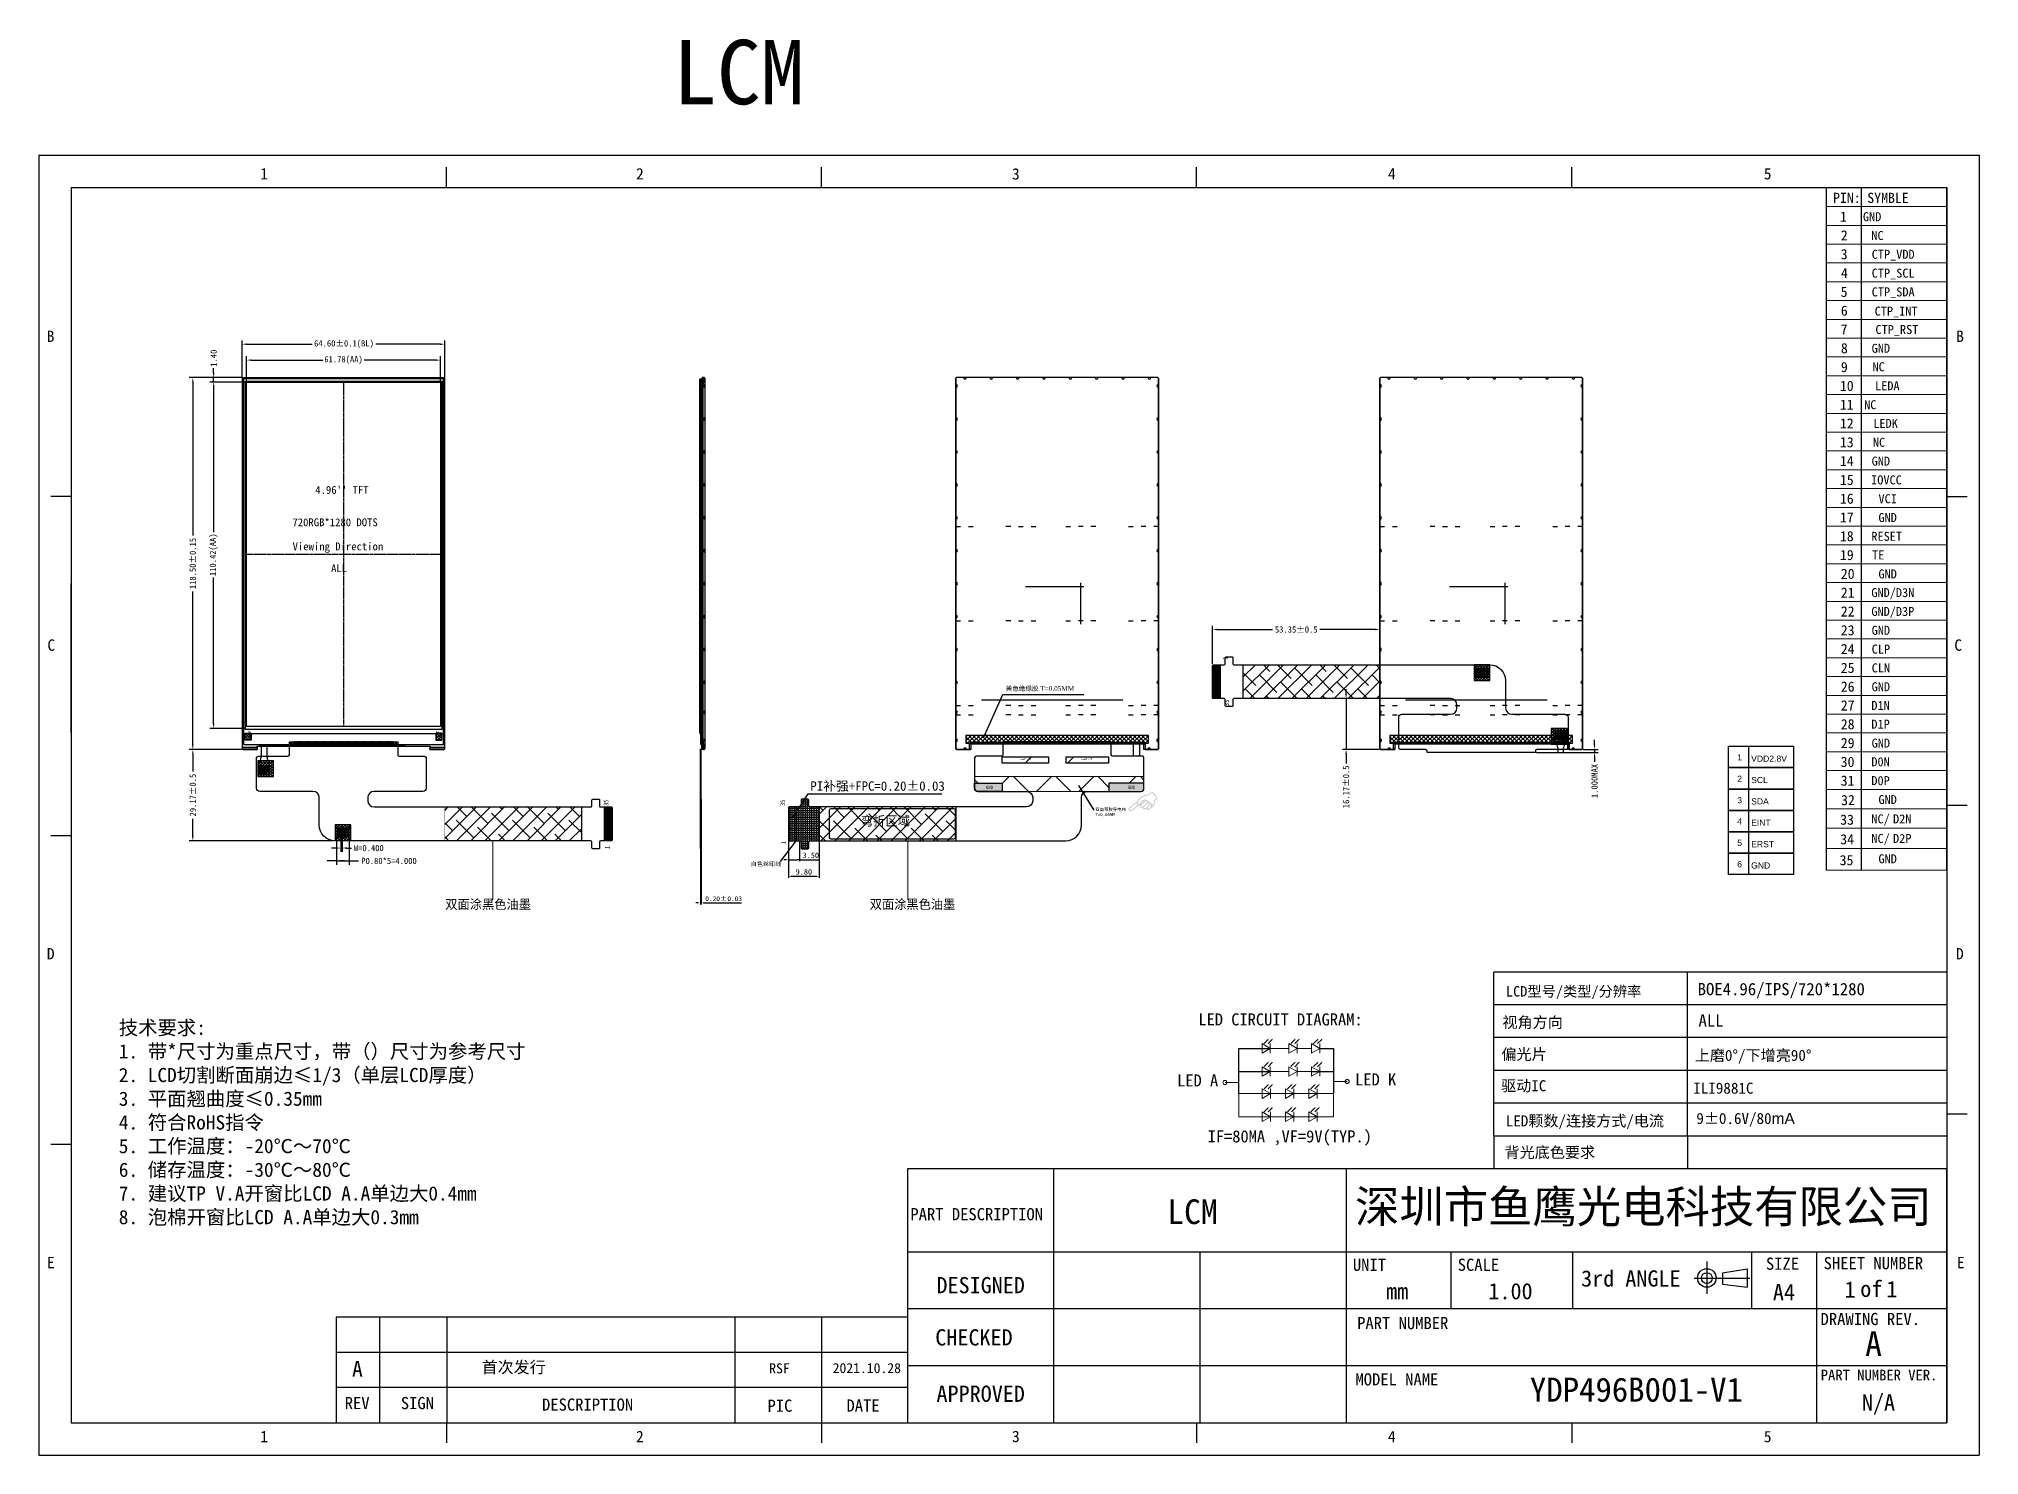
# Model space of a CAD drawing. Header units: millimetres. Extents: x 1909 to 2528, y -41 to 410.
import ezdxf
from ezdxf.enums import TextEntityAlignment as Align

# ---------------------------------------------------------------- set-up
doc = ezdxf.new("R2010")
doc.units = ezdxf.units.MM
doc.linetypes.add('CENTER', pattern=[0.6, 0.375, -0.075, 0.075, -0.075])
doc.linetypes.add('CENTER2', pattern=[1.125, 0.75, -0.125, 0.125, -0.125])
for name, color, linetype in [('BL', 7, 'Continuous'), ('DIM', 3, 'Continuous'), ('FPC', 2, 'Continuous'), ('LCD', 1, 'Continuous'), ('标 注', 3, 'Continuous'), ('标准图框', 7, 'Continuous')]:
    doc.layers.add(name, color=color, linetype=linetype)
for name, color, linetype, lineweight in [('center', 1, 'CENTER', 9), ('T', 4, 'Continuous', 20), ('Txt', 4, 'Continuous', 0)]:
    doc.layers.add(name, color=color, linetype=linetype, lineweight=lineweight)
doc.styles.add('Arial', font='arial.ttf')
doc.styles.add('ROMANS', font='romantic.ttf')
doc.styles.add('style3', font='', dxfattribs={"width": 0.8})
doc.styles.add('宋体', font='')
doc.styles.add('样式 1', font='')
doc.styles.add('楷体', font='')
doc.styles.add('黑体', font='')
doc.styles.get('style3').set_extended_font_data('宋体')
doc.styles.get('宋体').set_extended_font_data('SimSun')
doc.styles.get('样式 1').set_extended_font_data('SimSun')
doc.styles.get('楷体').set_extended_font_data('NSimSun')
doc.styles.get('黑体').set_extended_font_data('楷体_GB2312')
doc.dimstyles.new('BILL', dxfattribs={"dimtxt": 3, "dimasz": 1.5, "dimexe": 0.625, "dimexo": 0.625, "dimtad": 0, "dimzin": 1, "dimdsep": 46, "dimtxsty": 'Standard', "dimcen": 1, "dimclrd": 256, "dimclre": 256, "dimclrt": 256, "dimadec": 0, "dimazin": 0, "dimtfac": 1, "dimtmove": 0, "dimatfit": 3, "dimfxl": 1, "dimtolj": 1, "dimlwd": -1, "dimarcsym": 0})
doc.dimstyles.new('DIM', dxfattribs={"dimtxt": 3, "dimasz": 1.5, "dimexe": 0.5, "dimexo": 0.5, "dimgap": 0.2, "dimtad": 0, "dimzin": 1, "dimdsep": 46, "dimtxsty": 'Standard', "dimcen": 2.5, "dimclrd": 256, "dimclre": 256, "dimadec": 0, "dimazin": 0, "dimtp": 1.2, "dimtm": 1.2, "dimtfac": 1, "dimtmove": 0, "dimatfit": 3, "dimfxl": 1, "dimtolj": 1, "dimlwd": -1, "dimlwe": -1, "dimarcsym": 0})
doc.dimstyles.new('STANDARD$0', dxfattribs={"dimscale": 0.5, "dimtxt": 3.5, "dimasz": 1.5, "dimexe": 1, "dimexo": 0, "dimgap": 1, "dimtad": 1, "dimzin": 0, "dimdsep": 46, "dimtxsty": 'Standard', "dimcen": 0, "dimdle": 3, "dimclrd": 256, "dimclre": 256, "dimclrt": 256, "dimadec": 1, "dimazin": 2, "dimtfac": 0.5, "dimtmove": 0, "dimatfit": 3, "dimfxl": 1, "dimtolj": 1, "dimtzin": 0, "dimarcsym": 0})
doc.dimstyles.new('wu', dxfattribs={"dimtxt": 2, "dimasz": 1.5, "dimexe": 1.2, "dimexo": 0.4, "dimgap": 0.6, "dimtad": 0, "dimzin": 0, "dimdsep": 46, "dimtxsty": '宋体', "dimcen": 0.1, "dimdle": 3, "dimclrd": 256, "dimclre": 256, "dimclrt": 256, "dimazin": 0, "dimtfac": 1, "dimtmove": 0, "dimatfit": 1, "dimfxl": 1, "dimtolj": 1, "dimtzin": 0, "dimarcsym": 0})

msp = doc.modelspace()

# ---------------------------------------------------------------- texts
at = {"color": 4, "linetype": 'Continuous', "style": '宋体'}
for s, height, p in [('1', 3.6266, (1979.7713, 365.587)), ('2', 3.6266, (2099.6117, 365.598)), ('3', 3.6266, (2219.4665, 365.5562)), ('4', 3.6266, (2339.3501, 365.5978)), ('5', 3.6266, (2459.1863, 365.6182)), ('B', 3.6266, (1911.6927, 313.798)), ('B', 3.6266, (2520.5224, 313.7981)), ('C', 3.6266, (1911.9337, 215.3444)), ('C', 3.6266, (2519.936, 215.3444)), ('D', 3.6266, (1911.7553, 116.9385)), ('D', 3.6266, (2520.4597, 116.9385)), ('PART DESCRIPTION', 3.885661, (2187.0758, 33.7863)), ('E', 3.6266, (1911.8186, 18.4871)), ('UNIT', 3.88566, (2328.1705, 17.6544)), ('SCALE', 3.88566, (2361.5872, 17.6544)), ('SIZE', 3.88566, (2459.8687, 17.9883)), ('SHEET NUMBER', 3.885661, (2478.2613, 18.1783)), ('E', 3.6266, (2520.7419, 18.4872)), ('3rd ANGLE', 5.18088, (2400.9312, 12.6391)), ('PART NUMBER', 3.885661, (2329.5231, -0.9186)), ('DRAWING REV.', 3.885661, (2477.2821, 0.365)), ('MODEL NAME', 3.88566, (2328.9877, -18.8823)), ('PART NUMBER VER.', 3.415823, (2477.351, -17.2735)), ('1', 3.6266, (1979.7714, -36.9683)), ('2', 3.6266, (2099.6117, -36.9792)), ('3', 3.6266, (2219.4665, -36.9375)), ('4', 3.6266, (2339.3501, -36.979)), ('5', 3.6266, (2459.1863, -36.9994))]:
    msp.add_text(s, height=height, rotation=0.0000034, dxfattribs=at).set_placement(p)
at = {"color": 0, "linetype": 'Continuous', "style": '宋体'}
for s, height, rotation, p in [('LCD型号/类型/分辨率', 3.331193, 359.9998836, (2398.5684, 105.102)), ('视角方向', 3.52507, 359.9998836, (2385.469, 95.1254)), ('偏光片', 3.52507, 0.000127, (2382.7521, 84.9494)), ('驱动IC', 3.52507, 0.000127, (2382.6549, 74.9122)), ('LED颗数/连接方式/电流', 3.525072, 0.000127, (2402.1378, 63.7143)), ('背光底色要求', 3.52507, 0.000127, (2390.9666, 53.6703))]:
    msp.add_text(s, height=height, rotation=rotation, dxfattribs=at).set_placement(p, align=Align.CENTER)
at = {"color": 1, "linetype": 'Continuous', "style": '宋体'}
for s, height, p in [('LCM ', 7.86846, (2279.7094, 32.5775)), ('A', 7.8685, (2494.1764, -9.515)), ('A', 5.0358, (2010.7644, -16.1014))]:
    msp.add_text(s, height=height, rotation=0.0000034, dxfattribs=at).set_placement(p, align=Align.CENTER)
at = {"color": 4, "linetype": 'Continuous', "style": '宋体'}
for s, height, rotation, p in [('DESIGNED', 5.18088, 0.0000034, (2209.4976, 10.506)), ('mm', 5.18088, 0.0000034, (2342.2884, 8.5879)), ('1.00', 5.18088, 0.0000034, (2378.425, 8.5879)), ('A4', 5.18088, 0.0000034, (2465.6058, 8.2742)), ('1', 5.1809, 0.0000034, (2486.7073, 9.1316)), ('of', 5.18088, 0.0000034, (2493.4734, 9.3348)), ('1', 5.1809, 0.0000034, (2500.0146, 9.2293)), ('CHECKED', 5.18088, 0.0000034, (2207.3527, -6.1416)), ('REV', 3.88566, 0.0000034, (2010.6977, -26.4382)), ('SIGN', 3.88566, 0.0000034, (2029.888, -26.4382)), ('DESCRIPTION', 3.885661, 0.0000034, (2084.1629, -26.9281)), ('PIC', 3.88566, 0.2647956, (2145.4912, -27.2784)), ('DATE', 3.88566, 0.0000034, (2171.9943, -27.2172)), ('APPROVED', 5.18088, 0.0000034, (2209.4976, -24.1079)), ('N/A', 5.18088, 0.0000034, (2495.755, -26.8902))]:
    msp.add_text(s, height=height, rotation=rotation, dxfattribs=at).set_placement(p, align=Align.CENTER)
at = {"color": 2, "char_height": 0.5, "width": 0.759972, "style": 'ROMANS'}
for s, insert, attachment_point in [('{\\fSimSun|b0|i0|c2|p6;1}', (2367.0852, 205.9823), 7), ('{\\fSimSun|b0|i0|c2|p6;6}', (2371.5726, 205.9685), 7), ('{\\fSimSun|b0|i0|c2|p6;6}', (2003.8618, 159.754), 3), ('{\\fSimSun|b0|i0|c2|p6;1}', (2008.3492, 159.7402), 3)]:
    msp.add_mtext(s, dxfattribs=dict(at, insert=insert, attachment_point=attachment_point))
at = {"linetype": 'ByBlock', "insert": (2171.3381, 162.6155), "char_height": 3, "width": 20.034285, "attachment_point": 1}
msp.add_mtext('弯折区域', dxfattribs=at)
at = {"color": 1, "attachment_point": 1, "rotation": 0.0000034, "style": '宋体'}
for s, insert, char_height, width in [('BOE4.96/IPS/720*1280', (2438.09, 109.4463), 3.919104, 122.726313), ('ALL', (2438.3752, 99.4716), 3.9191, 122.726313), ('9%%P0.6V/80{\\fArial|b0|i0|c0|p32;mA}', (2437.6808, 68.0072), 3.527194, 44.920353)]:
    msp.add_mtext(s, dxfattribs=dict(at, insert=insert, char_height=char_height, width=width))
at = {"color": 2, "attachment_point": 1, "rotation": 0.0000034}
for s, insert, char_height, width, style in [('深圳市鱼鹰光电科技有限公司', (2328.8601, 43.3377), 10.368, 203.952265, '黑体'), ('\\pi11.1466;{\\C1;首次发行}', (2039.2636, -11.1964), 3.730756, 92.002669, '宋体'), ('\\pxi3.0208,l0;YDP496B001-V1', (2361.4093, -16.3708), 7.68, 99.60676, '宋体')]:
    msp.add_mtext(s, dxfattribs=dict(at, insert=insert, char_height=char_height, width=width, style=style))
at = {"char_height": 3.2, "width": 19.90739, "attachment_point": 1, "rotation": 0.0000034, "style": '宋体'}
for s, insert in [('{\\C1;RSF}', (2142.0685, -11.8231)), ('{\\C1;2021.10.28}', (2162.308, -11.7409))]:
    msp.add_mtext(s, dxfattribs=dict(at, insert=insert))
at = {"color": 1, "style": '宋体'}
for tag, p in [('上磨0°/下增亮90°', (2437.173, 84.5999)), ('ILI9881C', (2436.6959, 74.14))]:
    msp.add_attdef(tag, p, '', height=3.5272, rotation=0.0000034, dxfattribs=at)
at = {"layer": 'BL', "color": 30, "style": '宋体'}
for s, p in [('K2', (2392.8079, 186.2239)), ('K1', (2393.6939, 186.2239)), ('A2', (2394.8322, 186.2192)), ('A1', (2395.6874, 186.2192)), ('A1', (1979.3818, 179.3262)), ('A2', (1980.2212, 179.3262)), ('K1', (1981.369, 179.3262)), ('K2', (1982.2392, 179.3262))]:
    msp.add_text(s, height=0.28339, dxfattribs=at).set_placement(p)
at = {"layer": 'BL', "insert": (2217.4509, 204.0809), "char_height": 1.5, "width": 23.984263, "attachment_point": 1, "style": 'ROMANS'}
msp.add_mtext('{\\fSimSun|b0|i0|c134|p2;黄色绝缘胶} T=0.05MM', dxfattribs=at)
at = {"layer": 'center', "linetype": 'ByBlock', "char_height": 3, "width": 31.158301}
for insert, attachment_point in [((2038.7888, 136.0299), 1), ((2201.4227, 136.0299), 3)]:
    msp.add_mtext('双面涂黑色油墨', dxfattribs=dict(at, insert=insert, attachment_point=attachment_point))
at = {"layer": 'DIM', "width": 12.349514, "attachment_point": 1, "style": 'Arial'}
for s, insert, char_height in [('1', (2450.7135, 182.335), 1.9616), ('VDD2.8V', (2455.1538, 181.922), 1.96163), ('2', (2450.7135, 175.5248), 1.9616), ('SCL', (2455.1538, 175.1118), 1.96163), ('3', (2450.7135, 168.7146), 1.9616), ('SDA', (2455.1538, 168.3016), 1.96163), ('4', (2450.7135, 161.9044), 1.9616), ('EINT', (2455.1538, 161.4914), 1.96163), ('5', (2450.7135, 155.0942), 1.9616), ('ERST', (2455.1538, 154.6812), 1.96163), ('6', (2450.7135, 148.284), 1.9616), ('GND', (2455.1538, 147.871), 1.96163)]:
    msp.add_mtext(s, dxfattribs=dict(at, insert=insert, char_height=char_height))
at = {"layer": 'DIM', "lineweight": 0, "insert": (2246.0371, 165.2864), "char_height": 1, "width": 12.267905, "attachment_point": 1}
msp.add_mtext('{\\fSimSun|b0|i0|c134|p2;\\C1;双面带胶导电布\\Ftxt|c134;T=0.05MM}', dxfattribs=at)
at = {"layer": 'DIM', "linetype": 'ByBlock', "insert": (2136.1588, 148.1141), "char_height": 1.4, "width": 15.162667, "attachment_point": 1}
msp.add_mtext('白色丝印线', dxfattribs=at)
at = {"layer": 'DIM', "lineweight": 0, "insert": (1934.6845, 97.4504), "char_height": 4.528742, "width": 195.108003, "attachment_point": 1, "rotation": 0.0000034, "style": '宋体'}
msp.add_mtext('{\\C0;技术要求:\\P1. 带*尺寸为重点尺寸，带（）尺寸为参考尺寸\\P2. LCD切割断面崩边≤1/3（单层LCD厚度）\\P3. 平面翘曲度≤0.35mm\\P4. 符合RoHS指令\\P5. 工作温度：-20℃～70℃ \\P6. 储存温度：-30℃～80℃\\P7. 建议TP V.A开窗比LCD A.A单边大0.4mm\\P8. 泡棉开窗比LCD A.A单边大0.3mm}', dxfattribs=at)
at = {"layer": 'FPC', "lineweight": 5, "width": 29.198048, "rotation": 90, "style": 'style3'}
for s, insert, char_height, attachment_point in [('\\pxt16.57;\\P\\pt16.57;1', (2284.259, 212.4947), 1.50813, 1), ('\\pxt16.57;\\P\\pt16.57;35', (2284.6134, 197.7663), 1.508131, 1), ('\\pxt16.57;\\P\\pt16.57;35', (2090.821, 167.8561), 1.508131, 9), ('\\pxt16.57;\\P\\pt16.57;35', (2147.0766, 167.8561), 1.508131, 9), ('\\pxt16.57;\\P\\pt16.57;1', (2091.1754, 153.1277), 1.50813, 9), ('\\pxt16.57;\\P\\pt16.57;1', (2147.431, 154.7311), 1.50813, 9)]:
    msp.add_mtext(s, dxfattribs=dict(at, insert=insert, char_height=char_height, attachment_point=attachment_point))
at = {"layer": 'FPC', "linetype": 'ByBlock', "attachment_point": 1}
for s, insert, char_height, width in [('元器件区域', (2222.0903, 181.0346), 0.5, 5.938779), ('元器件区域', (2241.5117, 181.0346), 0.5, 5.938779), ('{\\fSimSun|b0|i0|c134|p2;GND}', (2211.1254, 172.3109), 1, 11.877557), ('{\\fSimSun|b0|i0|c134|p2;GND}', (2256.3543, 172.3109), 1, 11.877557)]:
    msp.add_mtext(s, dxfattribs=dict(at, insert=insert, char_height=char_height, width=width))
at = {"layer": 'FPC', "color": 4, "insert": (2155.1868, 173.7225), "char_height": 3, "width": 52.988619, "attachment_point": 1, "style": '宋体'}
msp.add_mtext('PI补强+FPC=0.20%%P0.03', dxfattribs=at)
at = {"layer": 'T', "color": 3, "style": '样式 1'}
for s, p in [('GND', (2490.792, 352.2835)), ('NC', (2493.4833, 346.2899)), ('CTP_VDD', (2493.5892, 340.2962)), ('CTP_SCL', (2493.5892, 334.3025)), ('CTP_SDA', (2493.5892, 328.3089)), (' CTP_INT', (2492.579, 322.1943)), (' CTP_RST', (2492.8211, 316.3216)), ('GND', (2493.5755, 310.3279)), ('NC', (2493.8464, 304.4552)), (' LEDA', (2492.7001, 298.3896)), ('NC', (2491.1839, 292.3469)), ('LEDK', (2494.1002, 286.4023)), ('NC', (2493.9674, 280.3596)), ('GND', (2493.5755, 274.366)), ('IOVCC', (2493.4147, 268.3703)), (' VCI', (2493.7893, 262.3786)), (' GND', (2493.7893, 256.385)), ('RESET', (2493.4735, 250.3913)), ('TE', (2493.6951, 244.4467)), (' GND', (2493.7893, 238.404)), ('GND', (2493.5755, 220.423)), ('CLP', (2493.5892, 214.4294)), ('CLN', (2493.5892, 208.4357)), ('GND', (2493.5755, 202.4421)), ('D1N', (2493.4794, 196.4857)), ('D1P', (2493.4794, 190.492)), ('GND', (2493.5755, 184.4611)), ('D0N', (2493.4794, 178.5047)), ('D0P', (2493.4794, 172.511)), (' GND', (2493.7893, 166.4801)), (' GND', (2493.7893, 147.5837))]:
    msp.add_text(s, height=2.87515, dxfattribs=at).set_placement(p)
at = {"layer": 'T', "color": 1, "style": '样式 1'}
for s, p in [('GND/D3N', (2493.4794, 232.4476)), ('GND/D3P', (2493.4794, 226.454)), ('NC/', (2493.4833, 160.2987)), ('D2N', (2500.4006, 160.2987)), ('NC/', (2493.4833, 154.0721)), ('D2P', (2500.4006, 154.0721))]:
    msp.add_text(s, height=2.87515, dxfattribs=at).set_placement(p)
at = {"layer": 'Txt', "color": 3, "style": '样式 1'}
for s, height, p in [('PIN:', 3.23453, (2481.2803, 358.1264)), ('SYMBLE', 3.23453, (2492.1856, 358.1116)), ('1', 3.2345, (2483.4479, 352.1328)), ('2', 3.2345, (2483.7354, 346.1391)), ('3', 3.2345, (2483.6995, 340.1454)), ('4', 3.2345, (2483.8073, 334.1518)), ('5', 3.2345, (2483.6995, 328.1581)), ('6', 3.2345, (2483.7534, 322.1645)), ('7', 3.2345, (2483.6815, 316.1708)), ('8', 3.2345, (2483.7713, 310.1772)), ('9', 3.2345, (2483.7713, 304.1835)), ('10', 3.23453, (2483.4479, 298.1898)), ('11', 3.23453, (2483.4479, 292.1962)), ('12', 3.23453, (2483.4479, 286.2025)), ('13', 3.23453, (2483.4479, 280.2089)), ('14', 3.23453, (2483.4479, 274.2152)), ('15', 3.23453, (2483.4479, 268.2216)), ('16', 3.23453, (2483.4479, 262.2279)), ('17', 3.23453, (2483.4479, 256.2342)), ('18', 3.23453, (2483.4479, 250.2406)), ('19', 3.23453, (2483.4479, 244.2469)), ('20', 3.23453, (2483.7354, 238.2533)), ('21', 3.23453, (2483.7354, 232.2596)), ('22', 3.23453, (2483.7354, 226.2659)), ('23', 3.23453, (2483.7354, 220.2723)), ('24', 3.23453, (2483.7354, 214.2786)), ('25', 3.23453, (2483.7354, 208.285)), ('26', 3.23453, (2483.7354, 202.2913)), ('27', 3.23453, (2483.7354, 196.2977)), ('28', 3.23453, (2483.7354, 190.304)), ('29', 3.23453, (2483.7354, 184.3103)), ('30', 3.23453, (2483.6995, 178.3167)), ('31', 3.23453, (2483.6995, 172.323)), ('32', 3.23453, (2483.8275, 166.1236)), ('33', 3.23453, (2483.5363, 159.881)), ('34', 3.23453, (2483.5677, 153.6301)), ('35', 3.23453, (2483.3681, 146.9747))]:
    msp.add_text(s, height=height, dxfattribs=at).set_placement(p)
at = {"layer": '标准图框', "color": 4, "attachment_point": 1, "style": '楷体'}
for s, insert, char_height, width in [('LCM', (2111.415, 410.1015), 20.52864, 760.997627), ('LCM', (2111.415, 410.1015), 20.52864, 760.997627), ('{\\W1;LED CIRCUIT DIAGRAM:}', (2278.9106, 99.7439), 3.84912, 142.687055), ('LED K', (2328.8917, 80.5998), 3.84912, 142.687055), ('LED A', (2272.133, 80.278), 3.84912, 142.687055), ('{\\W1;IF=80MA ,VF=9V(TYP.)}', (2281.8564, 62.4552), 3.84912, 142.687055)]:
    msp.add_mtext(s, dxfattribs=dict(at, insert=insert, char_height=char_height, width=width))

# ---------------------------------------------------------------- blocks, each defined once
blk = doc.blocks.new('THIRD-PROJ_BL0')
at = {"color": 7, "linetype": 'Continuous'}
for p, q in [((255.59, 36.06), (262.41, 36.06)), ((259.04, 36.73), (262.11, 37.22)), ((259.04, 36.73), (259.04, 35.31)), ((262.11, 37.22), (262.11, 34.94)), ((259.04, 35.31), (262.11, 34.94))]:
    blk.add_line(p, q, dxfattribs=at)
at = {"linetype": 'Continuous'}
blk.add_line((257.13, 38.11), (257.13, 34.11), dxfattribs=at)
at = {"color": 7, "linetype": 'Continuous'}
for centre, radius in [((257.13, 36.08), 1.14), ((257.13, 36.06), 0.67)]:
    blk.add_circle(centre, radius, dxfattribs=at)
blk = doc.blocks.new('A$C5B521217')
at = {"layer": 'LCD'}
h = blk.add_hatch(dxfattribs=at)
h.set_pattern_fill('ANSI37', color=256, scale=0.2, style=0)
h.set_pattern_definition([(45, (-2551.73974, -586.3248), (-0.4490128, 0.4490128), []), (135, (-2551.73974, -586.3248), (-0.4490128, -0.4490128), [])])
h.paths.add_polyline_path([(2.48, 3.336), (0.515, 3.336), (0.515, 1.37), (2.48, 1.37)])
h = blk.add_hatch(dxfattribs=at)
h.set_pattern_fill('ANSI37', color=256, scale=0.2, style=0)
h.set_pattern_definition([(135, (2615.51574, -586.3248), (0.4490128, 0.4490128), []), (45, (2615.51574, -586.3248), (0.4490128, -0.4490128), [])])
h.paths.add_polyline_path([(61.296, 3.336), (63.261, 3.336), (63.261, 1.37), (61.296, 1.37)])
for p, q in [((63.776, 116.51), (0, 116.51)), ((0, 116.51), (0, 0)), ((63.776, 0), (63.776, 116.51)), ((63.776, 3.336), (0, 3.336)), ((0, 0), (63.776, 0))]:
    blk.add_line(p, q, dxfattribs=at)
at = {"layer": 'LCD', "color": 1, "linetype": 'CENTER2'}
for p, q in [((31.888, 115.51), (31.888, 5.686)), ((1, 60.598), (62.776, 60.598))]:
    blk.add_line(p, q, dxfattribs=at)
at = {"layer": 'LCD'}
for points in [[(1, 115.51), (62.776, 115.51), (62.776, 5.686), (1, 5.686)], [(0.515, 3.536), (2.48, 3.536), (2.48, 1.37), (0.515, 1.37)], [(15.072, 0.575), (14.922, 0.575), (14.922, 0.725), (15.072, 0.725)], [(15.072, 0.425), (14.922, 0.425), (14.922, 0.275), (15.072, 0.275)], [(15.222, 0.575), (15.372, 0.575), (15.372, 0.725), (15.222, 0.725)], [(15.222, 0.425), (15.372, 0.425), (15.372, 0.275), (15.222, 0.275)], [(16.1005, 0.15), (16.1755, 0.15), (16.1755, 0.85), (16.1005, 0.85)], [(16.2505, 0.15), (16.3255, 0.15), (16.3255, 0.85), (16.2505, 0.85)], [(16.4005, 0.15), (16.4755, 0.15), (16.4755, 0.85), (16.4005, 0.85)], [(16.5505, 0.15), (16.6255, 0.15), (16.6255, 0.85), (16.5505, 0.85)], [(16.7005, 0.15), (16.7755, 0.15), (16.7755, 0.85), (16.7005, 0.85)], [(16.8505, 0.15), (16.9255, 0.15), (16.9255, 0.85), (16.8505, 0.85)], [(17.0005, 0.15), (17.0755, 0.15), (17.0755, 0.85), (17.0005, 0.85)], [(17.1505, 0.15), (17.2255, 0.15), (17.2255, 0.85), (17.1505, 0.85)], [(17.3005, 0.15), (17.3755, 0.15), (17.3755, 0.85), (17.3005, 0.85)], [(17.4505, 0.15), (17.5255, 0.15), (17.5255, 0.85), (17.4505, 0.85)], [(17.6005, 0.15), (17.6755, 0.15), (17.6755, 0.85), (17.6005, 0.85)], [(17.7505, 0.15), (17.8255, 0.15), (17.8255, 0.85), (17.7505, 0.85)], [(17.9005, 0.15), (17.9755, 0.15), (17.9755, 0.85), (17.9005, 0.85)], [(18.0505, 0.15), (18.1255, 0.15), (18.1255, 0.85), (18.0505, 0.85)], [(18.2005, 0.15), (18.2755, 0.15), (18.2755, 0.85), (18.2005, 0.85)], [(18.3505, 0.15), (18.4255, 0.15), (18.4255, 0.85), (18.3505, 0.85)], [(18.5005, 0.15), (18.5755, 0.15), (18.5755, 0.85), (18.5005, 0.85)], [(18.6505, 0.15), (18.7255, 0.15), (18.7255, 0.85), (18.6505, 0.85)], [(18.8005, 0.15), (18.8755, 0.15), (18.8755, 0.85), (18.8005, 0.85)], [(18.9505, 0.15), (19.0255, 0.15), (19.0255, 0.85), (18.9505, 0.85)], [(19.1005, 0.15), (19.1755, 0.15), (19.1755, 0.85), (19.1005, 0.85)], [(19.2505, 0.15), (19.3255, 0.15), (19.3255, 0.85), (19.2505, 0.85)], [(19.4005, 0.15), (19.4755, 0.15), (19.4755, 0.85), (19.4005, 0.85)], [(19.5505, 0.15), (19.6255, 0.15), (19.6255, 0.85), (19.5505, 0.85)], [(19.7005, 0.15), (19.7755, 0.15), (19.7755, 0.85), (19.7005, 0.85)], [(19.8505, 0.15), (19.9255, 0.15), (19.9255, 0.85), (19.8505, 0.85)], [(20.0005, 0.15), (20.0755, 0.15), (20.0755, 0.85), (20.0005, 0.85)], [(20.1505, 0.15), (20.2255, 0.15), (20.2255, 0.85), (20.1505, 0.85)], [(20.3005, 0.15), (20.3755, 0.15), (20.3755, 0.85), (20.3005, 0.85)], [(20.4505, 0.15), (20.5255, 0.15), (20.5255, 0.85), (20.4505, 0.85)], [(20.6005, 0.15), (20.6755, 0.15), (20.6755, 0.85), (20.6005, 0.85)], [(20.7505, 0.15), (20.8255, 0.15), (20.8255, 0.85), (20.7505, 0.85)], [(20.9005, 0.15), (20.9755, 0.15), (20.9755, 0.85), (20.9005, 0.85)], [(21.0505, 0.15), (21.1255, 0.15), (21.1255, 0.85), (21.0505, 0.85)], [(21.2005, 0.15), (21.2755, 0.15), (21.2755, 0.85), (21.2005, 0.85)], [(21.3505, 0.15), (21.4255, 0.15), (21.4255, 0.85), (21.3505, 0.85)], [(21.5005, 0.15), (21.5755, 0.15), (21.5755, 0.85), (21.5005, 0.85)], [(21.6505, 0.15), (21.7255, 0.15), (21.7255, 0.85), (21.6505, 0.85)], [(21.8005, 0.15), (21.8755, 0.15), (21.8755, 0.85), (21.8005, 0.85)], [(21.9505, 0.15), (22.0255, 0.15), (22.0255, 0.85), (21.9505, 0.85)], [(22.1005, 0.15), (22.1755, 0.15), (22.1755, 0.85), (22.1005, 0.85)], [(22.2505, 0.15), (22.3255, 0.15), (22.3255, 0.85), (22.2505, 0.85)], [(22.4005, 0.15), (22.4755, 0.15), (22.4755, 0.85), (22.4005, 0.85)], [(22.5505, 0.15), (22.6255, 0.15), (22.6255, 0.85), (22.5505, 0.85)], [(22.7005, 0.15), (22.7755, 0.15), (22.7755, 0.85), (22.7005, 0.85)], [(22.8505, 0.15), (22.9255, 0.15), (22.9255, 0.85), (22.8505, 0.85)], [(23.0005, 0.15), (23.0755, 0.15), (23.0755, 0.85), (23.0005, 0.85)], [(23.1505, 0.15), (23.2255, 0.15), (23.2255, 0.85), (23.1505, 0.85)], [(23.3005, 0.15), (23.3755, 0.15), (23.3755, 0.85), (23.3005, 0.85)], [(23.4505, 0.15), (23.5255, 0.15), (23.5255, 0.85), (23.4505, 0.85)], [(23.6005, 0.15), (23.6755, 0.15), (23.6755, 0.85), (23.6005, 0.85)], [(23.7505, 0.15), (23.8255, 0.15), (23.8255, 0.85), (23.7505, 0.85)], [(23.9005, 0.15), (23.9755, 0.15), (23.9755, 0.85), (23.9005, 0.85)], [(24.0505, 0.15), (24.1255, 0.15), (24.1255, 0.85), (24.0505, 0.85)], [(24.2005, 0.15), (24.2755, 0.15), (24.2755, 0.85), (24.2005, 0.85)], [(24.3505, 0.15), (24.4255, 0.15), (24.4255, 0.85), (24.3505, 0.85)], [(24.5005, 0.15), (24.5755, 0.15), (24.5755, 0.85), (24.5005, 0.85)], [(24.6505, 0.15), (24.7255, 0.15), (24.7255, 0.85), (24.6505, 0.85)], [(24.8005, 0.15), (24.8755, 0.15), (24.8755, 0.85), (24.8005, 0.85)], [(24.9505, 0.15), (25.0255, 0.15), (25.0255, 0.85), (24.9505, 0.85)], [(25.1005, 0.15), (25.1755, 0.15), (25.1755, 0.85), (25.1005, 0.85)], [(25.2505, 0.15), (25.3255, 0.15), (25.3255, 0.85), (25.2505, 0.85)], [(25.4005, 0.15), (25.4755, 0.15), (25.4755, 0.85), (25.4005, 0.85)], [(25.5505, 0.15), (25.6255, 0.15), (25.6255, 0.85), (25.5505, 0.85)], [(25.7005, 0.15), (25.7755, 0.15), (25.7755, 0.85), (25.7005, 0.85)], [(25.8505, 0.15), (25.9255, 0.15), (25.9255, 0.85), (25.8505, 0.85)], [(26.0005, 0.15), (26.0755, 0.15), (26.0755, 0.85), (26.0005, 0.85)], [(26.1505, 0.15), (26.2255, 0.15), (26.2255, 0.85), (26.1505, 0.85)], [(26.3005, 0.15), (26.3755, 0.15), (26.3755, 0.85), (26.3005, 0.85)], [(26.4505, 0.15), (26.5255, 0.15), (26.5255, 0.85), (26.4505, 0.85)], [(26.6005, 0.15), (26.6755, 0.15), (26.6755, 0.85), (26.6005, 0.85)], [(26.7505, 0.15), (26.8255, 0.15), (26.8255, 0.85), (26.7505, 0.85)], [(26.9005, 0.15), (26.9755, 0.15), (26.9755, 0.85), (26.9005, 0.85)], [(27.0505, 0.15), (27.1255, 0.15), (27.1255, 0.85), (27.0505, 0.85)], [(27.2005, 0.15), (27.2755, 0.15), (27.2755, 0.85), (27.2005, 0.85)], [(27.3505, 0.15), (27.4255, 0.15), (27.4255, 0.85), (27.3505, 0.85)], [(27.5005, 0.15), (27.5755, 0.15), (27.5755, 0.85), (27.5005, 0.85)], [(27.6505, 0.15), (27.7255, 0.15), (27.7255, 0.85), (27.6505, 0.85)], [(27.8005, 0.15), (27.8755, 0.15), (27.8755, 0.85), (27.8005, 0.85)], [(27.9505, 0.15), (28.0255, 0.15), (28.0255, 0.85), (27.9505, 0.85)], [(28.1005, 0.15), (28.1755, 0.15), (28.1755, 0.85), (28.1005, 0.85)], [(28.2505, 0.15), (28.3255, 0.15), (28.3255, 0.85), (28.2505, 0.85)], [(28.4005, 0.15), (28.4755, 0.15), (28.4755, 0.85), (28.4005, 0.85)], [(28.5505, 0.15), (28.6255, 0.15), (28.6255, 0.85), (28.5505, 0.85)], [(28.7005, 0.15), (28.7755, 0.15), (28.7755, 0.85), (28.7005, 0.85)], [(28.8505, 0.15), (28.9255, 0.15), (28.9255, 0.85), (28.8505, 0.85)], [(29.0005, 0.15), (29.0755, 0.15), (29.0755, 0.85), (29.0005, 0.85)], [(29.1505, 0.15), (29.2255, 0.15), (29.2255, 0.85), (29.1505, 0.85)], [(29.3005, 0.15), (29.3755, 0.15), (29.3755, 0.85), (29.3005, 0.85)], [(29.4505, 0.15), (29.5255, 0.15), (29.5255, 0.85), (29.4505, 0.85)], [(29.6005, 0.15), (29.6755, 0.15), (29.6755, 0.85), (29.6005, 0.85)], [(29.7505, 0.15), (29.8255, 0.15), (29.8255, 0.85), (29.7505, 0.85)], [(29.9005, 0.15), (29.9755, 0.15), (29.9755, 0.85), (29.9005, 0.85)], [(30.0505, 0.15), (30.1255, 0.15), (30.1255, 0.85), (30.0505, 0.85)], [(30.2005, 0.15), (30.2755, 0.15), (30.2755, 0.85), (30.2005, 0.85)], [(30.3505, 0.15), (30.4255, 0.15), (30.4255, 0.85), (30.3505, 0.85)], [(30.5005, 0.15), (30.5755, 0.15), (30.5755, 0.85), (30.5005, 0.85)], [(30.6505, 0.15), (30.7255, 0.15), (30.7255, 0.85), (30.6505, 0.85)], [(30.8005, 0.15), (30.8755, 0.15), (30.8755, 0.85), (30.8005, 0.85)], [(30.9505, 0.15), (31.0255, 0.15), (31.0255, 0.85), (30.9505, 0.85)], [(31.1005, 0.15), (31.1755, 0.15), (31.1755, 0.85), (31.1005, 0.85)], [(31.2505, 0.15), (31.3255, 0.15), (31.3255, 0.85), (31.2505, 0.85)], [(31.4005, 0.15), (31.4755, 0.15), (31.4755, 0.85), (31.4005, 0.85)], [(31.5505, 0.15), (31.6255, 0.15), (31.6255, 0.85), (31.5505, 0.85)], [(31.7005, 0.15), (31.7755, 0.15), (31.7755, 0.85), (31.7005, 0.85)], [(31.8505, 0.15), (31.9255, 0.15), (31.9255, 0.85), (31.8505, 0.85)], [(32.0005, 0.15), (32.0755, 0.15), (32.0755, 0.85), (32.0005, 0.85)], [(32.1505, 0.15), (32.2255, 0.15), (32.2255, 0.85), (32.1505, 0.85)], [(32.3005, 0.15), (32.3755, 0.15), (32.3755, 0.85), (32.3005, 0.85)], [(32.4505, 0.15), (32.5255, 0.15), (32.5255, 0.85), (32.4505, 0.85)], [(32.6005, 0.15), (32.6755, 0.15), (32.6755, 0.85), (32.6005, 0.85)], [(32.7505, 0.15), (32.8255, 0.15), (32.8255, 0.85), (32.7505, 0.85)], [(32.9005, 0.15), (32.9755, 0.15), (32.9755, 0.85), (32.9005, 0.85)], [(33.0505, 0.15), (33.1255, 0.15), (33.1255, 0.85), (33.0505, 0.85)], [(33.2005, 0.15), (33.2755, 0.15), (33.2755, 0.85), (33.2005, 0.85)], [(33.3505, 0.15), (33.4255, 0.15), (33.4255, 0.85), (33.3505, 0.85)], [(33.5005, 0.15), (33.5755, 0.15), (33.5755, 0.85), (33.5005, 0.85)], [(33.6505, 0.15), (33.7255, 0.15), (33.7255, 0.85), (33.6505, 0.85)], [(33.8005, 0.15), (33.8755, 0.15), (33.8755, 0.85), (33.8005, 0.85)], [(33.9505, 0.15), (34.0255, 0.15), (34.0255, 0.85), (33.9505, 0.85)], [(34.1005, 0.15), (34.1755, 0.15), (34.1755, 0.85), (34.1005, 0.85)], [(34.2505, 0.15), (34.3255, 0.15), (34.3255, 0.85), (34.2505, 0.85)], [(34.4005, 0.15), (34.4755, 0.15), (34.4755, 0.85), (34.4005, 0.85)], [(34.5505, 0.15), (34.6255, 0.15), (34.6255, 0.85), (34.5505, 0.85)], [(34.7005, 0.15), (34.7755, 0.15), (34.7755, 0.85), (34.7005, 0.85)], [(34.8505, 0.15), (34.9255, 0.15), (34.9255, 0.85), (34.8505, 0.85)], [(35.0005, 0.15), (35.0755, 0.15), (35.0755, 0.85), (35.0005, 0.85)], [(35.1505, 0.15), (35.2255, 0.15), (35.2255, 0.85), (35.1505, 0.85)], [(35.3005, 0.15), (35.3755, 0.15), (35.3755, 0.85), (35.3005, 0.85)], [(35.4505, 0.15), (35.5255, 0.15), (35.5255, 0.85), (35.4505, 0.85)], [(35.6005, 0.15), (35.6755, 0.15), (35.6755, 0.85), (35.6005, 0.85)], [(35.7505, 0.15), (35.8255, 0.15), (35.8255, 0.85), (35.7505, 0.85)], [(35.9005, 0.15), (35.9755, 0.15), (35.9755, 0.85), (35.9005, 0.85)], [(36.0505, 0.15), (36.1255, 0.15), (36.1255, 0.85), (36.0505, 0.85)], [(36.2005, 0.15), (36.2755, 0.15), (36.2755, 0.85), (36.2005, 0.85)], [(36.3505, 0.15), (36.4255, 0.15), (36.4255, 0.85), (36.3505, 0.85)], [(36.5005, 0.15), (36.5755, 0.15), (36.5755, 0.85), (36.5005, 0.85)], [(36.6505, 0.15), (36.7255, 0.15), (36.7255, 0.85), (36.6505, 0.85)], [(36.8005, 0.15), (36.8755, 0.15), (36.8755, 0.85), (36.8005, 0.85)], [(36.9505, 0.15), (37.0255, 0.15), (37.0255, 0.85), (36.9505, 0.85)], [(37.1005, 0.15), (37.1755, 0.15), (37.1755, 0.85), (37.1005, 0.85)], [(37.2505, 0.15), (37.3255, 0.15), (37.3255, 0.85), (37.2505, 0.85)], [(37.4005, 0.15), (37.4755, 0.15), (37.4755, 0.85), (37.4005, 0.85)], [(37.5505, 0.15), (37.6255, 0.15), (37.6255, 0.85), (37.5505, 0.85)], [(37.7005, 0.15), (37.7755, 0.15), (37.7755, 0.85), (37.7005, 0.85)], [(37.8505, 0.15), (37.9255, 0.15), (37.9255, 0.85), (37.8505, 0.85)], [(38.0005, 0.15), (38.0755, 0.15), (38.0755, 0.85), (38.0005, 0.85)], [(38.1505, 0.15), (38.2255, 0.15), (38.2255, 0.85), (38.1505, 0.85)], [(38.3005, 0.15), (38.3755, 0.15), (38.3755, 0.85), (38.3005, 0.85)], [(38.4505, 0.15), (38.5255, 0.15), (38.5255, 0.85), (38.4505, 0.85)], [(38.6005, 0.15), (38.6755, 0.15), (38.6755, 0.85), (38.6005, 0.85)], [(38.7505, 0.15), (38.8255, 0.15), (38.8255, 0.85), (38.7505, 0.85)], [(38.9005, 0.15), (38.9755, 0.15), (38.9755, 0.85), (38.9005, 0.85)], [(39.0505, 0.15), (39.1255, 0.15), (39.1255, 0.85), (39.0505, 0.85)], [(39.2005, 0.15), (39.2755, 0.15), (39.2755, 0.85), (39.2005, 0.85)], [(39.3505, 0.15), (39.4255, 0.15), (39.4255, 0.85), (39.3505, 0.85)], [(39.5005, 0.15), (39.5755, 0.15), (39.5755, 0.85), (39.5005, 0.85)], [(39.6505, 0.15), (39.7255, 0.15), (39.7255, 0.85), (39.6505, 0.85)], [(39.8005, 0.15), (39.8755, 0.15), (39.8755, 0.85), (39.8005, 0.85)], [(39.9505, 0.15), (40.0255, 0.15), (40.0255, 0.85), (39.9505, 0.85)], [(40.1005, 0.15), (40.1755, 0.15), (40.1755, 0.85), (40.1005, 0.85)], [(40.2505, 0.15), (40.3255, 0.15), (40.3255, 0.85), (40.2505, 0.85)], [(40.4005, 0.15), (40.4755, 0.15), (40.4755, 0.85), (40.4005, 0.85)], [(40.5505, 0.15), (40.6255, 0.15), (40.6255, 0.85), (40.5505, 0.85)], [(40.7005, 0.15), (40.7755, 0.15), (40.7755, 0.85), (40.7005, 0.85)], [(40.8505, 0.15), (40.9255, 0.15), (40.9255, 0.85), (40.8505, 0.85)], [(41.0005, 0.15), (41.0755, 0.15), (41.0755, 0.85), (41.0005, 0.85)], [(41.1505, 0.15), (41.2255, 0.15), (41.2255, 0.85), (41.1505, 0.85)], [(41.3005, 0.15), (41.3755, 0.15), (41.3755, 0.85), (41.3005, 0.85)], [(41.4505, 0.15), (41.5255, 0.15), (41.5255, 0.85), (41.4505, 0.85)], [(41.6005, 0.15), (41.6755, 0.15), (41.6755, 0.85), (41.6005, 0.85)], [(41.7505, 0.15), (41.8255, 0.15), (41.8255, 0.85), (41.7505, 0.85)], [(41.9005, 0.15), (41.9755, 0.15), (41.9755, 0.85), (41.9005, 0.85)], [(42.0505, 0.15), (42.1255, 0.15), (42.1255, 0.85), (42.0505, 0.85)], [(42.2005, 0.15), (42.2755, 0.15), (42.2755, 0.85), (42.2005, 0.85)], [(42.3505, 0.15), (42.4255, 0.15), (42.4255, 0.85), (42.3505, 0.85)], [(42.5005, 0.15), (42.5755, 0.15), (42.5755, 0.85), (42.5005, 0.85)], [(42.6505, 0.15), (42.7255, 0.15), (42.7255, 0.85), (42.6505, 0.85)], [(42.8005, 0.15), (42.8755, 0.15), (42.8755, 0.85), (42.8005, 0.85)], [(42.9505, 0.15), (43.0255, 0.15), (43.0255, 0.85), (42.9505, 0.85)], [(43.1005, 0.15), (43.1755, 0.15), (43.1755, 0.85), (43.1005, 0.85)], [(43.2505, 0.15), (43.3255, 0.15), (43.3255, 0.85), (43.2505, 0.85)], [(43.4005, 0.15), (43.4755, 0.15), (43.4755, 0.85), (43.4005, 0.85)], [(43.5505, 0.15), (43.6255, 0.15), (43.6255, 0.85), (43.5505, 0.85)], [(43.7005, 0.15), (43.7755, 0.15), (43.7755, 0.85), (43.7005, 0.85)], [(43.8505, 0.15), (43.9255, 0.15), (43.9255, 0.85), (43.8505, 0.85)], [(44.0005, 0.15), (44.0755, 0.15), (44.0755, 0.85), (44.0005, 0.85)], [(44.1505, 0.15), (44.2255, 0.15), (44.2255, 0.85), (44.1505, 0.85)], [(44.3005, 0.15), (44.3755, 0.15), (44.3755, 0.85), (44.3005, 0.85)], [(44.4505, 0.15), (44.5255, 0.15), (44.5255, 0.85), (44.4505, 0.85)], [(44.6005, 0.15), (44.6755, 0.15), (44.6755, 0.85), (44.6005, 0.85)], [(44.7505, 0.15), (44.8255, 0.15), (44.8255, 0.85), (44.7505, 0.85)], [(44.9005, 0.15), (44.9755, 0.15), (44.9755, 0.85), (44.9005, 0.85)], [(45.0505, 0.15), (45.1255, 0.15), (45.1255, 0.85), (45.0505, 0.85)], [(45.2005, 0.15), (45.2755, 0.15), (45.2755, 0.85), (45.2005, 0.85)], [(45.3505, 0.15), (45.4255, 0.15), (45.4255, 0.85), (45.3505, 0.85)], [(45.5005, 0.15), (45.5755, 0.15), (45.5755, 0.85), (45.5005, 0.85)], [(45.6505, 0.15), (45.7255, 0.15), (45.7255, 0.85), (45.6505, 0.85)], [(45.8005, 0.15), (45.8755, 0.15), (45.8755, 0.85), (45.8005, 0.85)], [(45.9505, 0.15), (46.0255, 0.15), (46.0255, 0.85), (45.9505, 0.85)], [(46.1005, 0.15), (46.1755, 0.15), (46.1755, 0.85), (46.1005, 0.85)], [(46.2505, 0.15), (46.3255, 0.15), (46.3255, 0.85), (46.2505, 0.85)], [(46.4005, 0.15), (46.4755, 0.15), (46.4755, 0.85), (46.4005, 0.85)], [(46.5505, 0.15), (46.6255, 0.15), (46.6255, 0.85), (46.5505, 0.85)], [(46.7005, 0.15), (46.7755, 0.15), (46.7755, 0.85), (46.7005, 0.85)], [(46.8505, 0.15), (46.9255, 0.15), (46.9255, 0.85), (46.8505, 0.85)], [(47.0005, 0.15), (47.0755, 0.15), (47.0755, 0.85), (47.0005, 0.85)], [(47.1505, 0.15), (47.2255, 0.15), (47.2255, 0.85), (47.1505, 0.85)], [(47.3005, 0.15), (47.3755, 0.15), (47.3755, 0.85), (47.3005, 0.85)], [(47.4505, 0.15), (47.5255, 0.15), (47.5255, 0.85), (47.4505, 0.85)], [(47.6005, 0.15), (47.6755, 0.15), (47.6755, 0.85), (47.6005, 0.85)], [(48.554, 0.575), (48.404, 0.575), (48.404, 0.725), (48.554, 0.725)], [(48.554, 0.425), (48.404, 0.425), (48.404, 0.275), (48.554, 0.275)], [(48.704, 0.575), (48.854, 0.575), (48.854, 0.725), (48.704, 0.725)], [(48.704, 0.425), (48.854, 0.425), (48.854, 0.275), (48.704, 0.275)], [(63.261, 3.536), (61.296, 3.536), (61.296, 1.37), (63.261, 1.37)]]:
    blk.add_lwpolyline(points, close=True, dxfattribs=at)
for points in [[(16.1005, 0.499), (15.7525, 0.499), (15.7525, 0.599), (16.1005, 0.599)], [(16.1005, 0.299), (15.7525, 0.299), (15.7525, 0.399), (16.1005, 0.399)], [(47.6755, 0.499), (48.0235, 0.499), (48.0235, 0.599), (47.6755, 0.599)], [(47.6755, 0.299), (48.0235, 0.299), (48.0235, 0.399), (47.6755, 0.399)]]:
    blk.add_lwpolyline(points, dxfattribs=at)
at = {"layer": 'LCD', "color": 1}
for s, p in [("4.96'' TFT", (22.8747, 79.8808)), ('720RGB*1280 DOTS', (15.5909, 69.5426)), ('Viewing Direction', (15.6464, 61.859)), ('ALL', (27.9217, 54.9078))]:
    blk.add_text(s, height=2.5, dxfattribs=at).set_placement(p)
at = {"layer": 'LCD'}
for s, height, p in [('AG', 0.6, (1.4366, 3.7261)), ('1', 0.2, (15.4626, 0.9052)), ('211', 0.2, (47.9868, 0.7957)), ('AG', 0.6, (61.3394, 3.7261))]:
    blk.add_text(s, height=height, dxfattribs=at).set_placement(p)
blk = doc.blocks.new('*D83')
at = {"layer": 'Defpoints', "color": 0, "transparency": 16777216}
for p in [(2037.23, 308.01), (1975.46, 301.01), (2037.23, 301.01)]:
    blk.add_point(p, dxfattribs=at)
at = {"layer": 'DIM', "linetype": 'Continuous', "lineweight": -2, "transparency": 16777216}
for p, q in [((1975.46, 301.41), (1975.46, 309.21)), ((1976.96, 308.01), (1999.72, 308.01)), ((2035.73, 308.01), (2012.97, 308.01)), ((2037.23, 301.41), (2037.23, 309.21))]:
    blk.add_line(p, q, dxfattribs=at)
at = {"layer": 'DIM', "transparency": 16777216}
for points in [[(1976.96, 308.26), (1976.96, 307.76), (1975.46, 308.01)], [(2035.73, 308.26), (2035.73, 307.76), (2037.23, 308.01)]]:
    blk.add_solid(points, dxfattribs=at)
at = {"layer": 'DIM', "lineweight": 0, "transparency": 16777216, "insert": (2006.35, 308.01), "char_height": 2, "attachment_point": 5, "style": '宋体'}
blk.add_mtext('\\A1;61.78(AA)', dxfattribs=at)
blk = doc.blocks.new('*D84')
at = {"layer": 'Defpoints', "color": 0, "transparency": 16777216}
for p in [(1975.46, 301.01), (1964.94, 190.59), (1975.46, 190.59)]:
    blk.add_point(p, dxfattribs=at)
at = {"layer": 'DIM', "linetype": 'Continuous', "lineweight": -2, "transparency": 16777216}
for p, q in [((1975.06, 301.01), (1963.74, 301.01)), ((1964.94, 299.51), (1964.94, 253.18)), ((1964.94, 192.09), (1964.94, 238.71)), ((1975.06, 190.59), (1963.74, 190.59))]:
    blk.add_line(p, q, dxfattribs=at)
at = {"layer": 'DIM', "transparency": 16777216}
for points in [[(1964.69, 299.51), (1965.19, 299.51), (1964.94, 301.01)], [(1964.69, 192.09), (1965.19, 192.09), (1964.94, 190.59)]]:
    blk.add_solid(points, dxfattribs=at)
at = {"layer": 'DIM', "lineweight": 0, "transparency": 16777216, "insert": (1964.94, 245.95), "char_height": 2, "attachment_point": 5, "rotation": 90, "style": '宋体'}
blk.add_mtext('\\A1;110.42(AA)', dxfattribs=at)
blk = doc.blocks.new('*D85')
at = {"layer": 'Defpoints', "color": 0, "transparency": 16777216}
for p in [(1974.25, 302.41), (1958.29, 183.91), (1974.25, 183.91)]:
    blk.add_point(p, dxfattribs=at)
at = {"layer": 'DIM', "linetype": 'Continuous', "lineweight": -2, "transparency": 16777216}
for p, q in [((1973.85, 302.41), (1957.09, 302.41)), ((1958.29, 300.91), (1958.29, 252.04)), ((1958.29, 185.41), (1958.29, 234.28)), ((1973.85, 183.91), (1957.09, 183.91))]:
    blk.add_line(p, q, dxfattribs=at)
at = {"layer": 'DIM', "transparency": 16777216}
for points in [[(1958.04, 300.91), (1958.54, 300.91), (1958.29, 302.41)], [(1958.04, 185.41), (1958.54, 185.41), (1958.29, 183.91)]]:
    blk.add_solid(points, dxfattribs=at)
at = {"layer": 'DIM', "lineweight": 0, "transparency": 16777216, "insert": (1958.29, 243.16), "char_height": 2, "attachment_point": 5, "rotation": 90, "style": '宋体'}
blk.add_mtext('\\A1;118.50%%P0.15', dxfattribs=at)
blk = doc.blocks.new('*D86')
at = {"layer": 'Defpoints', "color": 0, "transparency": 16777216}
for p in [(2038.65, 313.08), (1974.05, 302.21), (2038.65, 302.21)]:
    blk.add_point(p, dxfattribs=at)
at = {"layer": 'DIM', "linetype": 'Continuous', "lineweight": -2, "transparency": 16777216}
for p, q in [((1974.05, 302.61), (1974.05, 314.28)), ((1975.55, 313.08), (1996.31, 313.08)), ((2037.15, 313.08), (2016.67, 313.08)), ((2038.65, 302.61), (2038.65, 314.28))]:
    blk.add_line(p, q, dxfattribs=at)
at = {"layer": 'DIM', "transparency": 16777216}
for points in [[(1975.55, 313.33), (1975.55, 312.83), (1974.05, 313.08)], [(2037.15, 313.33), (2037.15, 312.83), (2038.65, 313.08)]]:
    blk.add_solid(points, dxfattribs=at)
at = {"layer": 'DIM', "lineweight": 0, "transparency": 16777216, "insert": (2006.49, 313.08), "char_height": 2, "attachment_point": 5, "style": '宋体'}
blk.add_mtext('\\A1;64.60%%P0.1(BL)', dxfattribs=at)
blk = doc.blocks.new('*D87')
at = {"layer": 'Defpoints', "color": 0, "transparency": 16777216}
for p in [(1964.94, 302.41), (1974.25, 302.41), (1975.46, 301.01)]:
    blk.add_point(p, dxfattribs=at)
at = {"layer": 'DIM', "linetype": 'Continuous', "lineweight": -2, "transparency": 16777216}
for p, q in [((1964.94, 303.91), (1964.94, 305.41)), ((1973.85, 302.41), (1963.74, 302.41)), ((1975.06, 301.01), (1963.74, 301.01)), ((1964.94, 301.01), (1964.94, 302.41)), ((1964.94, 299.51), (1964.94, 298.01))]:
    blk.add_line(p, q, dxfattribs=at)
at = {"layer": 'DIM', "transparency": 16777216}
for points in [[(1964.69, 303.91), (1965.19, 303.91), (1964.94, 302.41)], [(1964.69, 299.51), (1965.19, 299.51), (1964.94, 301.01)]]:
    blk.add_solid(points, dxfattribs=at)
at = {"layer": 'DIM', "lineweight": 0, "transparency": 16777216, "insert": (1964.94, 308.62), "char_height": 2, "attachment_point": 5, "rotation": 90, "style": '宋体'}
blk.add_mtext('\\A1;1.40', dxfattribs=at)
blk = doc.blocks.new('*X26')
at = {"linetype": 'Continuous'}
blk.add_hatch(color=64, dxfattribs=at).paths.add_polyline_path([(14762.86, -2651.42), (14763.3, -2650.51), (14763.51, -2650.65)], flags=0)
at = {"color": 64, "linetype": 'Continuous'}
for p, q in [((14762.86, -2651.42), (14767.72, -2643.94)), ((14767.72, -2643.94), (14810.43, -2643.94))]:
    blk.add_line(p, q, dxfattribs=at)
at = {"color": 4}
blk.add_line((14810.43, -2643.94), (14810.43, -2643.94), dxfattribs=at)
blk = doc.blocks.new('*X27')
at = {"layer": 'DIM', "linetype": 'Continuous'}
blk.add_hatch(color=256, dxfattribs=at).paths.add_polyline_path([(14763.99, -2658.81), (14763.61, -2659.46), (14763.46, -2659.34)], flags=0)
blk.add_line((14763.99, -2658.81), (14758.88, -2665.48), dxfattribs=at)
at = {"layer": 'DIM', "color": 0, "linetype": 'ByBlock'}
blk.add_line((14758.88, -2665.48), (14758.88, -2665.48), dxfattribs=at)
blk = doc.blocks.new('*D88')
at = {"layer": 'Defpoints', "color": 0, "linetype": 'ByBlock', "transparency": 16777216}
for p in [(2148.22, 154.94), (2151.72, 154.74), (2151.72, 148.74)]:
    blk.add_point(p, dxfattribs=at)
at = {"layer": 'DIM', "linetype": 'Continuous', "lineweight": -2, "transparency": 16777216}
for p, q in [((2148.22, 154.94), (2148.22, 148.24)), ((2151.72, 154.74), (2151.72, 148.24)), ((2148.22, 148.74), (2148.97, 148.74)), ((2148.97, 148.74), (2150.97, 148.74)), ((2151.72, 148.74), (2150.97, 148.74)), ((2151.72, 148.74), (2158.18, 148.74))]:
    blk.add_line(p, q, dxfattribs=at)
at = {"layer": 'DIM', "linetype": 'ByBlock', "lineweight": -2, "transparency": 16777216}
for p, q in [((2147.47, 148.74), (2146.72, 148.74)), ((2152.47, 148.74), (2153.22, 148.74))]:
    blk.add_line(p, q, dxfattribs=at)
at = {"layer": 'DIM', "linetype": 'ByBlock', "transparency": 16777216}
for points in [[(2147.47, 148.86), (2147.47, 148.61), (2148.22, 148.74)], [(2152.47, 148.86), (2152.47, 148.61), (2151.72, 148.74)]]:
    blk.add_solid(points, dxfattribs=at)
at = {"layer": 'DIM', "linetype": 'ByBlock', "transparency": 16777216, "insert": (2155.33, 150.11), "char_height": 1.75, "attachment_point": 5, "style": '宋体'}
blk.add_mtext('\\A1;3.50', dxfattribs=at)
blk = doc.blocks.new('*D89')
at = {"layer": 'center', "linetype": 'Continuous', "lineweight": -2, "transparency": 16777216}
for p, q in [((2148.23, 156.96), (2148.23, 142.98)), ((2158.03, 156.96), (2158.03, 142.98)), ((2148.98, 143.48), (2157.28, 143.48))]:
    blk.add_line(p, q, dxfattribs=at)
at = {"layer": 'center', "linetype": 'ByBlock', "transparency": 16777216}
for points in [[(2148.98, 143.6), (2148.98, 143.35), (2148.23, 143.48)], [(2157.28, 143.6), (2157.28, 143.35), (2158.03, 143.48)]]:
    blk.add_solid(points, dxfattribs=at)
at = {"layer": 'Defpoints', "color": 0, "linetype": 'ByBlock', "transparency": 16777216}
for p in [(2148.23, 156.96), (2158.03, 156.96), (2158.03, 143.48)]:
    blk.add_point(p, dxfattribs=at)
at = {"layer": 'center', "linetype": 'ByBlock', "transparency": 16777216, "insert": (2153.13, 144.85), "char_height": 1.75, "attachment_point": 5, "style": '宋体'}
blk.add_mtext('\\A1;9.80', dxfattribs=at)
blk = doc.blocks.new('*X36')
at = {"layer": 'center', "linetype": 'Continuous'}
blk.add_hatch(color=0, dxfattribs=at).paths.add_polyline_path([(14799.55, -2658.88), (14799.67, -2659.88), (14799.42, -2659.88)], flags=0)
at = {"layer": 'center', "color": 0, "linetype": 'Continuous'}
blk.add_line((14799.55, -2658.88), (14799.55, -2677.69), dxfattribs=at)
at = {"layer": 'center', "color": 0, "linetype": 'ByBlock'}
blk.add_line((14799.55, -2677.69), (14799.55, -2677.69), dxfattribs=at)
blk = doc.blocks.new('*D90')
at = {"layer": 'Defpoints', "color": 0, "transparency": 16777216}
for p in [(2004.11, 156.17), (2008.11, 156.17), (2008.11, 148.34)]:
    blk.add_point(p, dxfattribs=at)
at = {"layer": 'DIM', "linetype": 'Continuous', "lineweight": -2, "transparency": 16777216}
for p, q in [((2004.11, 155.77), (2004.11, 147.14)), ((2008.11, 155.77), (2008.11, 147.14)), ((2002.61, 148.34), (2001.11, 148.34)), ((2004.11, 148.34), (2002.61, 148.34)), ((2004.11, 148.34), (2008.11, 148.34)), ((2008.11, 148.34), (2009.61, 148.34)), ((2009.61, 148.34), (2011.11, 148.34))]:
    blk.add_line(p, q, dxfattribs=at)
at = {"layer": 'DIM', "lineweight": -2, "transparency": 16777216}
for p, q in [((2006.61, 148.34), (2005.11, 148.34)), ((2005.61, 148.34), (2007.11, 148.34))]:
    blk.add_line(p, q, dxfattribs=at)
at = {"layer": 'DIM', "transparency": 16777216}
for points in [[(2005.61, 148.59), (2005.61, 148.09), (2004.11, 148.34)], [(2006.61, 148.59), (2006.61, 148.09), (2008.11, 148.34)]]:
    blk.add_solid(points, dxfattribs=at)
at = {"layer": 'DIM', "transparency": 16777216, "insert": (2020.85, 148.34), "char_height": 2, "attachment_point": 5, "style": '宋体'}
blk.add_mtext('\\A1;P0.80*5=4.000', dxfattribs=at)
blk = doc.blocks.new('*D91')
at = {"layer": 'Defpoints', "color": 0, "transparency": 16777216}
for p in [(2005.51, 156.55), (2005.91, 156.55), (2005.91, 152.45)]:
    blk.add_point(p, dxfattribs=at)
at = {"layer": 'DIM', "linetype": 'Continuous', "lineweight": -2, "transparency": 16777216}
for p, q in [((2005.51, 156.15), (2005.51, 151.25)), ((2005.91, 156.15), (2005.91, 151.25)), ((2004.01, 152.45), (2002.51, 152.45)), ((2005.51, 152.45), (2005.91, 152.45)), ((2007.41, 152.45), (2008.91, 152.45))]:
    blk.add_line(p, q, dxfattribs=at)
at = {"layer": 'DIM', "transparency": 16777216}
for points in [[(2004.01, 152.7), (2004.01, 152.2), (2005.51, 152.45)], [(2007.41, 152.7), (2007.41, 152.2), (2005.91, 152.45)]]:
    blk.add_solid(points, dxfattribs=at)
at = {"layer": 'DIM', "transparency": 16777216, "insert": (2014.41, 152.45), "char_height": 2, "attachment_point": 5, "style": '宋体'}
blk.add_mtext('\\A1;W=0.400', dxfattribs=at)
blk = doc.blocks.new('*D92')
at = {"layer": 'Defpoints', "color": 0, "transparency": 16777216}
for p in [(1974.25, 183.91, -0.01), (1958.29, 154.74), (2003.6, 154.74)]:
    blk.add_point(p, dxfattribs=at)
at = {"layer": 'DIM', "linetype": 'Continuous', "lineweight": -2, "transparency": 16777216}
for p, q in [((1973.85, 183.91), (1957.09, 183.91)), ((1958.29, 182.41), (1958.29, 176.88)), ((1958.29, 156.24), (1958.29, 161.78)), ((2003.2, 154.74), (1957.09, 154.74))]:
    blk.add_line(p, q, dxfattribs=at)
at = {"layer": 'DIM', "transparency": 16777216}
for points in [[(1958.04, 182.41), (1958.54, 182.41), (1958.29, 183.91)], [(1958.04, 156.24), (1958.54, 156.24), (1958.29, 154.74)]]:
    blk.add_solid(points, dxfattribs=at)
at = {"layer": 'DIM', "lineweight": 0, "transparency": 16777216, "insert": (1958.29, 169.33), "char_height": 2, "attachment_point": 5, "rotation": 90, "style": '宋体'}
blk.add_mtext('\\A1;29.17%%P0.5', dxfattribs=at)
blk = doc.blocks.new('*D93')
at = {"layer": 'Defpoints', "color": 0, "linetype": 'ByBlock', "transparency": 16777216}
for p in [(2120.13, 152.24), (2120.33, 152.24), (2120.33, 134.98)]:
    blk.add_point(p, dxfattribs=at)
at = {"layer": 'DIM', "linetype": 'Continuous', "lineweight": -2, "transparency": 16777216}
for p, q in [((2120.13, 152.24), (2120.13, 134.48)), ((2120.33, 152.24), (2120.33, 134.48)), ((2119.38, 134.98), (2118.63, 134.98)), ((2120.13, 134.98), (2120.33, 134.98)), ((2121.08, 134.98), (2133.27, 134.98))]:
    blk.add_line(p, q, dxfattribs=at)
at = {"layer": 'DIM', "linetype": 'ByBlock', "transparency": 16777216}
for points in [[(2119.38, 135.1), (2119.38, 134.85), (2120.13, 134.98)], [(2121.08, 135.1), (2121.08, 134.85), (2120.33, 134.98)]]:
    blk.add_solid(points, dxfattribs=at)
at = {"layer": 'DIM', "linetype": 'ByBlock', "transparency": 16777216, "insert": (2127.55, 136.28), "char_height": 1.5, "attachment_point": 5, "style": '宋体'}
blk.add_mtext('\\A1;0.20%%p0.03', dxfattribs=at)
blk = doc.blocks.new('*D94')
at = {"layer": 'Defpoints', "color": 0, "transparency": 16777216}
for p in [(2326.01, 200.08), (2336.79, 200.08), (2336.99, 183.91)]:
    blk.add_point(p, dxfattribs=at)
at = {"layer": 'DIM', "linetype": 'Continuous', "lineweight": -2, "transparency": 16777216}
for p, q in [((2336.39, 200.08), (2324.81, 200.08)), ((2326.01, 201.58), (2326.01, 203.08)), ((2326.01, 200.08), (2326.01, 183.91)), ((2336.59, 183.91), (2324.81, 183.91)), ((2326.01, 182.41), (2326.01, 179.42))]:
    blk.add_line(p, q, dxfattribs=at)
at = {"layer": 'DIM', "transparency": 16777216}
for points in [[(2325.76, 201.58), (2326.26, 201.58), (2326.01, 200.08)], [(2325.76, 182.41), (2326.26, 182.41), (2326.01, 183.91)]]:
    blk.add_solid(points, dxfattribs=at)
at = {"layer": 'DIM', "transparency": 16777216, "insert": (2326.01, 171.96), "char_height": 2, "attachment_point": 5, "rotation": 90, "style": '宋体'}
blk.add_mtext('\\A1;16.17%%P0.5', dxfattribs=at)
blk = doc.blocks.new('*D95')
at = {"layer": 'Defpoints', "color": 0, "transparency": 16777216}
for p in [(2283.44, 222.12), (2283.44, 210.73, 0.01), (2336.79, 213.08)]:
    blk.add_point(p, dxfattribs=at)
at = {"layer": 'DIM', "linetype": 'Continuous', "lineweight": -2, "transparency": 16777216}
for p, q in [((2283.44, 211.13), (2283.44, 223.32)), ((2336.79, 213.48), (2336.79, 223.32)), ((2284.94, 222.12), (2302.58, 222.12)), ((2335.29, 222.12), (2317.65, 222.12))]:
    blk.add_line(p, q, dxfattribs=at)
at = {"layer": 'DIM', "transparency": 16777216}
for points in [[(2284.94, 222.37), (2284.94, 221.87), (2283.44, 222.12)], [(2335.29, 222.37), (2335.29, 221.87), (2336.79, 222.12)]]:
    blk.add_solid(points, dxfattribs=at)
at = {"layer": 'DIM', "transparency": 16777216, "insert": (2310.11, 222.12), "char_height": 2, "attachment_point": 5, "style": '宋体'}
blk.add_mtext('\\A1;53.35%%P0.5', dxfattribs=at)
blk = doc.blocks.new('*D96')
at = {"layer": 'Defpoints', "color": 0, "transparency": 16777216}
for p in [(2386.36, 182.91, 0.01), (2401.19, 183.91), (2405.21, 182.91)]:
    blk.add_point(p, dxfattribs=at)
at = {"layer": 'DIM', "linetype": 'Continuous', "lineweight": -2, "transparency": 16777216}
for p, q in [((2405.21, 185.41), (2405.21, 186.91)), ((2386.76, 182.91), (2406.41, 182.91)), ((2401.59, 183.91), (2406.41, 183.91)), ((2405.21, 183.91), (2405.21, 182.91)), ((2405.21, 181.41), (2405.21, 179.91))]:
    blk.add_line(p, q, dxfattribs=at)
at = {"layer": 'DIM', "transparency": 16777216}
for points in [[(2404.96, 185.41), (2405.46, 185.41), (2405.21, 183.91)], [(2404.96, 181.41), (2405.46, 181.41), (2405.21, 182.91)]]:
    blk.add_solid(points, dxfattribs=at)
at = {"layer": 'DIM', "transparency": 16777216, "insert": (2405.21, 173.82), "char_height": 2, "attachment_point": 5, "rotation": 90, "style": '宋体'}
blk.add_mtext('\\A1;1.000MAX', dxfattribs=at)

# ---------------------------------------------------------------- dimensions: what is measured, and where the dimension line sits
at = {"layer": 'center', "color": 0, "linetype": 'ByBlock'}
dim = msp.add_linear_dim(base=(2158.0262, 143.4758), p1=(2148.2262, 156.9615), p2=(2158.0262, 156.9615), dimstyle='STANDARD$0', override={"dimtxsty": '宋体', "dimsah": 1, "dimtzin": 0}, dxfattribs=at)
dim.commit()
dim.dimension.update_dxf_attribs({"geometry": '*D89', "text_midpoint": (2153.1262, 144.8508)})
at = {"layer": 'DIM', "lineweight": 0}
dim = msp.add_linear_dim(base=(1964.9446, 302.4112), p1=(1975.4573, 301.0112), p2=(1974.2453, 302.4112), angle=90, dimstyle='wu', override={"dimsah": 1}, dxfattribs=at)
dim.commit()
dim.dimension.update_dxf_attribs({"geometry": '*D87', "text_midpoint": (1964.9446, 308.6223)})
dim = msp.add_linear_dim(base=(2038.6453, 313.0754), p1=(1974.0453, 302.2112), p2=(2038.6453, 302.2112), text='<>%%P0.1(BL)', dimstyle='wu', override={"dimsah": 1}, dxfattribs=at)
dim.commit()
dim.dimension.update_dxf_attribs({"geometry": '*D86', "text_midpoint": (2006.4915, 313.0754), "dimtype": 160})
dim = msp.add_linear_dim(base=(2037.2333, 308.0122), p1=(1975.4573, 301.0112), p2=(2037.2333, 301.0112), text='<>(AA)', dimstyle='wu', override={"dimsah": 1}, dxfattribs=at)
dim.commit()
dim.dimension.update_dxf_attribs({"geometry": '*D83', "text_midpoint": (2006.3453, 308.0122)})
for base, p1, p2, text, picture, middle in [((1958.2921, 183.9112), (1974.2453, 302.4112), (1974.2453, 183.9112), '<>%%P0.15', '*D85', (1958.2921, 243.1612)), ((1958.2921, 154.7432), (1974.2453, 183.9112, -0.0095), (2003.5953, 154.7432), '<>%%P0.5', '*D92', (1958.2921, 169.3272))]:
    dim = msp.add_linear_dim(base=base, p1=p1, p2=p2, angle=90, text=text, dimstyle='wu', override={"dimsah": 1}, dxfattribs=at)
    dim.commit()
    dim.dimension.update_dxf_attribs({"geometry": picture, "text_midpoint": middle})
dim = msp.add_linear_dim(base=(1964.9446, 190.589), p1=(1975.4573, 301.0112), p2=(1975.4573, 190.589), angle=90, text='<>(AA)', dimstyle='wu', override={"dimsah": 1}, dxfattribs=at)
dim.commit()
dim.dimension.update_dxf_attribs({"geometry": '*D84', "text_midpoint": (1964.9446, 245.9451), "dimtype": 160})
at = {"layer": 'DIM'}
for base, p1, p2, text, override, picture, middle in [((2283.4391, 222.1227), (2336.7891, 213.0841), (2283.4391, 210.7292, 0.0095), '<>%%P0.5', {"dimsah": 1}, '*D95', (2310.1141, 222.1227)), ((2008.1109, 148.3385), (2004.1109, 156.1672), (2008.1109, 156.1672), 'P0.80*5=4.000', {"dimdec": 3, "dimsah": 1}, '*D90', (2020.8498, 148.3385)), ((2005.9109, 152.4533), (2005.5109, 156.5544), (2005.9109, 156.5544), 'W=0.400', {"dimdec": 3, "dimsah": 1}, '*D91', (2014.4054, 152.4533))]:
    dim = msp.add_linear_dim(base=base, p1=p1, p2=p2, text=text, dimstyle='wu', override=override, dxfattribs=at)
    dim.commit()
    dim.dimension.update_dxf_attribs({"geometry": picture, "text_midpoint": middle})
dim = msp.add_linear_dim(base=(2326.0145, 200.0792), p1=(2336.9891, 183.9112), p2=(2336.7891, 200.0792), angle=90, text='<>%%P0.5', dimstyle='wu', override={"dimsah": 1}, dxfattribs=at)
dim.commit()
dim.dimension.update_dxf_attribs({"geometry": '*D94', "text_midpoint": (2326.0145, 171.9612), "dimtype": 160})
dim = msp.add_linear_dim(base=(2405.2097, 182.9112), p1=(2401.1891, 183.9112), p2=(2386.3551, 182.9112, 0.0095), angle=90, text='<>MAX', dimstyle='wu', override={"dimdec": 3, "dimsah": 1}, dxfattribs=at)
dim.commit()
dim.dimension.update_dxf_attribs({"geometry": '*D96', "text_midpoint": (2405.2097, 173.8168)})
at = {"layer": 'DIM', "color": 0, "linetype": 'ByBlock'}
dim = msp.add_linear_dim(base=(2151.7162, 148.7356), p1=(2148.2162, 154.9432), p2=(2151.7162, 154.7432), dimstyle='STANDARD$0', override={"dimtxsty": '宋体', "dimsah": 1, "dimtzin": 0}, dxfattribs=at)
dim.commit()
dim.dimension.update_dxf_attribs({"geometry": '*D88', "text_midpoint": (2155.3322, 148.7356), "dimtype": 160})
at = {"layer": 'DIM', "linetype": 'ByBlock'}
dim = msp.add_linear_dim(base=(2120.3319, 134.9764), p1=(2120.1319, 152.2432), p2=(2120.3319, 152.2432), text='<>%%p0.03', dimstyle='STANDARD$0', override={"dimtxt": 3, "dimtxsty": '宋体', "dimsah": 1}, dxfattribs=at)
dim.commit()
dim.dimension.update_dxf_attribs({"geometry": '*D93', "text_midpoint": (2127.5485, 136.2805)})

# ---------------------------------------------------------------- hatches: boundary and pattern name
at = {"linetype": 'ByBlock'}
h = msp.add_hatch(dxfattribs=at)
h.set_pattern_fill('ANSI38', color=251, style=0)
h.set_pattern_definition([(225, (5504.309, 863.208), (2.245064, -2.245064), []), (315, (5504.309, 863.208), (6.735192, -2.245064), [7.9375, -4.7625])])
h.paths.add_polyline_path([(2293.2391, 210.8792), (2293.2391, 200.0792), (2336.7891, 200.0792), (2336.7891, 210.8792)])
h = msp.add_hatch(color=2, dxfattribs=at)
h.paths.add_polyline_path([(2216.3374, 173.0974), (2207.5585, 173.0974), (2207.5585, 171.5118, 0.41421356), (2208.5585, 170.5118), (2216.3374, 170.5118)])
h.paths.add_polyline_path([(2210.8754, 172.5609), (2213.4199, 172.5609), (2213.4199, 171.0609), (2210.8754, 171.0609)], flags=24)
h = msp.add_hatch(color=2, dxfattribs=at)
h.paths.add_polyline_path([(2260.5662, 170.5118, 0.41421356), (2261.5662, 171.5118), (2261.5662, 173.0974), (2250.3874, 173.0974), (2250.3874, 170.5118)])
h.paths.add_polyline_path([(2256.1043, 172.5609), (2258.6487, 172.5609), (2258.6487, 171.0609), (2256.1043, 171.0609)], flags=24)
h = msp.add_hatch(color=1)
h.paths.add_polyline_path([(2263.9194, 165.2907), (2264.098, 165.3742), (2264.2619, 165.4671), (2264.4092, 165.5696), (2264.5216, 165.6643), (2264.6879, 165.8203), (2264.7107, 165.8637), (2264.7818, 166.0127), (2264.8467, 166.1699), (2264.9056, 166.3374), (2264.9584, 166.5153), (2265.0059, 166.7003), (2265.0474, 166.8956), (2265.083, 167.1012), (2265.1122, 167.3151), (2265.1363, 167.5382), (2265.8457, 168.0769), (2265.8133, 168.1956), (2265.7534, 168.3847), (2265.6853, 168.5675), (2265.6102, 168.7449), (2265.5255, 168.9151), (2265.4338, 169.0799), (2265.3327, 169.2376), (2265.2245, 169.3899), (2265.2146, 169.4029), (2265.0915, 169.5551), (2264.962, 169.6987), (2264.826, 169.8336), (2264.6839, 169.962), (2264.5361, 170.0806), (2264.3798, 170.1908), (2264.2203, 170.293), (2264.0523, 170.3869), (2262.99, 169.5801), (2262.8704, 169.5562), (2262.6951, 169.5199), (2262.5172, 169.4797), (2262.3375, 169.4344), (2262.1555, 169.3874), (2261.9718, 169.3353), (2261.7853, 169.2793), (2261.5975, 169.2204), (2261.409, 169.1573), (2261.217, 169.0915), (2261.0233, 169.0207), (2260.8269, 168.946), (2259.5519, 167.7822), (2259.4923, 167.4392), (2257.5021, 165.8569), (2257.4077, 165.7852), (2257.2163, 165.6305), (2257.0482, 165.4842), (2256.9058, 165.3482), (2256.7869, 165.2206), (2256.6924, 165.1024), (2256.6237, 164.9943), (2256.5661, 164.8594), (2256.5426, 164.687), (2256.5786, 164.5171), (2256.6744, 164.3517), (2256.7451, 164.2733), (2256.89, 164.1879), (2257.0642, 164.1545), (2257.2683, 164.1774), (2257.3737, 164.2053), (2257.5231, 164.2611), (2257.6838, 164.3385), (2257.8561, 164.4377), (2258.0385, 164.5577), (2258.2333, 164.6982), (2260.0335, 166.0356), (2260.2434, 166.1317), (2260.2021, 165.9924), (2260.1991, 165.8077), (2260.2274, 165.6822), (2260.3224, 165.5106), (2260.3633, 165.4616), (2260.5084, 165.3392), (2260.6769, 165.2717), (2260.7671, 165.2583), (2260.9487, 165.2716), (2261.1473, 165.3312), (2261.191, 165.2025), (2261.2776, 165.0468), (2261.3785, 164.9336), (2261.5312, 164.8281), (2261.7002, 164.7796), (2261.7127, 164.7779), (2261.8792, 164.7816), (2262.0612, 164.8286), (2262.2569, 164.9214), (2262.3132, 164.8375), (2262.3687, 164.7718), (2262.4888, 164.6676), (2262.6205, 164.6019), (2262.7641, 164.577), (2262.9203, 164.5895), (2263.0883, 164.6427), (2263.2677, 164.7324), (2263.459, 164.8628), (2263.6244, 165.0052), (2263.7485, 165.2242)])
h.paths.add_polyline_path([(2262.7073, 165.6468), (2262.2692, 165.2973), (2262.1709, 165.2283), (2261.9954, 165.1359), (2261.8411, 165.0988), (2261.6845, 165.1213), (2261.5406, 165.2372), (2261.5011, 165.3039), (2261.4563, 165.5026), (2262.1893, 166.0519), (2262.5321, 166.6714), (2262.6426, 166.7293), (2262.8313, 166.8019), (2263.0125, 166.8353), (2263.1868, 166.8336), (2263.354, 166.7949)], flags=16)
h.paths.add_polyline_path([(2263.4155, 166.2703), (2263.5901, 166.2782), (2263.7831, 166.2666), (2263.9529, 166.2318), (2263.4301, 165.2317), (2263.2401, 165.08), (2263.0768, 164.9764), (2262.91, 164.9167), (2262.7558, 164.9188), (2262.6182, 164.9799), (2262.4953, 165.1025), (2262.9769, 165.4682)], flags=16)
h.paths.add_polyline_path([(2263.5893, 166.5977), (2263.7904, 166.9701), (2263.6609, 167.0206), (2263.4536, 167.0828), (2263.2589, 167.121), (2263.0786, 167.133), (2262.9139, 167.1195), (2262.7605, 167.0813), (2262.9946, 167.4935), (2262.9726, 167.5029), (2262.7705, 167.5876), (2262.5766, 167.6469), (2262.3917, 167.6796), (2262.2141, 167.688), (2262.0447, 167.671), (2261.8831, 167.6264), (2261.7299, 167.5585), (2261.5858, 167.464), (2261.49, 167.3819), (2261.3581, 167.237), (2261.2702, 167.1051), (2261.1794, 166.9282), (2260.7238, 166.5896), (2260.7373, 166.611), (2260.8191, 166.7606), (2260.8942, 166.9312), (2260.9633, 167.1196), (2261.0246, 167.3281), (2261.1777, 167.3569), (2261.3624, 167.4078), (2261.5416, 167.4732), (2261.7134, 167.5534), (2261.8776, 167.6483), (2262.0343, 167.7581), (2262.1417, 167.8545), (2261.9664, 168.1048), (2261.8862, 168.0364), (2261.8157, 167.9847), (2261.658, 167.8835), (2261.4916, 167.7963), (2261.3187, 167.7226), (2261.1379, 167.6616), (2260.9497, 167.6154), (2260.7527, 167.5831), (2260.7363, 167.4627), (2260.6934, 167.2496), (2260.6356, 167.0586), (2260.5604, 166.888), (2260.4712, 166.7384), (2260.3656, 166.6079), (2260.2441, 166.5007), (2260.1473, 166.4347), (2259.9782, 166.3583), (2259.7973, 166.3196), (2259.6014, 166.3178), (2259.8274, 167.6155), (2261.0046, 168.6826), (2261.0714, 168.7073), (2261.1803, 168.7454), (2261.3045, 168.7876), (2261.4462, 168.8338), (2261.6042, 168.8831), (2261.7797, 168.9363), (2261.9694, 168.9929), (2262.1777, 169.0543), (2262.4011, 169.1179), (2262.6411, 169.1867), (2262.8974, 169.2585), (2263.1699, 169.3333), (2264.0729, 170.0191), (2264.1011, 170.0015), (2264.2646, 169.8892), (2264.4197, 169.7707), (2264.5654, 169.645), (2264.7029, 169.5131), (2264.8297, 169.373), (2264.9483, 169.2267), (2265.0568, 169.0765), (2265.1568, 168.9179), (2265.2494, 168.7519), (2265.3334, 168.5775), (2265.4113, 168.3965), (2265.4806, 168.2072), (2264.8111, 167.6988), (2264.8046, 167.4947), (2264.7913, 167.2966), (2264.7711, 167.1026), (2264.7408, 166.9121), (2264.7046, 166.7245), (2264.6604, 166.5402), (2264.6093, 166.3599), (2264.549, 166.182), (2264.4819, 166.0082), (2264.4571, 165.982), (2264.3194, 165.8524), (2264.1866, 165.7672), (2263.9707, 165.6423), (2264.3904, 166.3761), (2264.3286, 166.411), (2264.1591, 166.4871), (2263.9786, 166.5435), (2263.7889, 166.58)], flags=16)
h.paths.add_polyline_path([(2261.9244, 166.234), (2261.4027, 165.8304), (2261.2253, 165.7087), (2261.0551, 165.6241), (2260.9001, 165.5819), (2260.7132, 165.5989), (2260.5726, 165.708), (2260.5324, 165.778), (2260.5401, 165.9598), (2260.6411, 166.1006), (2260.8047, 166.2454), (2261.4409, 166.7285), (2261.4887, 166.8542), (2261.5826, 167.0148), (2261.635, 167.0881), (2261.7705, 167.2208), (2261.8741, 167.2902), (2262.0421, 167.3656), (2262.2156, 167.3969), (2262.395, 167.3861), (2262.577, 167.3327)], flags=16)
h.paths.add_polyline_path([(2259.4663, 166.0105), (2258.3367, 165.16), (2258.1625, 165.0315), (2257.9775, 164.9003), (2257.8065, 164.7872), (2257.6506, 164.6911), (2257.5088, 164.6131), (2257.3811, 164.5534), (2257.2072, 164.4883), (2257.0312, 164.47), (2256.9211, 164.5316), (2256.8849, 164.599), (2256.873, 164.6979), (2256.9023, 164.8113), (2256.9703, 164.9374), (2257.0794, 165.078), (2257.2276, 165.2334), (2257.4177, 165.402), (2257.6467, 165.5833), (2259.4291, 167.0078), (2259.2529, 166.0439), (2259.2787, 166.0393)], flags=16)
h = msp.add_hatch(dxfattribs=at)
h.set_pattern_fill('ANSI38', color=251, style=0)
h.set_pattern_definition([(45, (-1128.8747, -497.5856), (-2.245064, 2.245064), []), (135, (-1128.8747, -497.5856), (-6.735192, 2.245064), [7.9375, -4.7625])])
h.paths.add_polyline_path([(2082.1953, 154.7432), (2082.1953, 165.5433), (2038.6453, 165.5433), (2038.6453, 154.7432)])
h = msp.add_hatch(dxfattribs=at)
h.set_pattern_fill('ANSI38', color=251, style=0)
h.set_pattern_definition([(45, (-12613.28, 2813.6204), (-2.245064, 2.245064), []), (135, (-12613.28, 2813.6204), (-6.7351921, 2.245064), [7.9375, -4.7625])])
h.paths.add_polyline_path([(2158.0262, 165.5433), (2201.2262, 165.5433), (2201.2262, 154.7432), (2158.0262, 154.7432)], flags=0)
h = msp.add_hatch(dxfattribs=at)
h.set_pattern_fill('ANSI31', color=256, scale=4, style=0)
h.set_pattern_definition([(45, (-12613.28, 2813.62), (-8.980256, 8.980256), [])])
edge = h.paths.add_edge_path(flags=0)
edge.add_arc((2200.9848, 155.8432), 0.5, 270.0000003, 360)
edge.add_line((2201.4848, 155.8432), (2201.4848, 164.4433))
edge.add_arc((2200.9848, 164.4433), 0.5, 360, 449.9999997)
edge.add_line((2200.9848, 164.9433), (2161.7162, 164.9433))
edge.add_arc((2161.7162, 164.4433), 0.5, 90.0000003, 180)
edge.add_line((2161.2162, 164.4433), (2161.2162, 155.8432))
edge.add_arc((2161.7162, 155.8432), 0.5, 180, 269.9999997)
edge.add_line((2161.7162, 155.3432), (2200.9848, 155.3432))
at = {"layer": 'BL'}
h = msp.add_hatch(dxfattribs=at)
h.set_pattern_fill('ANSI37,_O', color=2, scale=0.3)
h.set_pattern_definition([(45, (3192.1238, 1299.2348), (-0.6735192, 0.6735192), []), (135, (3192.1238, 1299.2348), (-0.6735192, -0.6735192), [])])
h.paths.add_polyline_path([(2262.968, 188.3345), (2204.7645, 188.3345), (2204.7645, 185.8345), (2262.968, 185.8345)])
h = msp.add_hatch(dxfattribs=at)
h.set_pattern_fill('ANSI37,_O', color=2, scale=0.3)
h.set_pattern_definition([(45, (3327.3467, 1299.2348), (-0.6735192, 0.6735192), []), (135, (3327.3467, 1299.2348), (-0.6735192, -0.6735192), [])])
h.paths.add_polyline_path([(2398.1909, 188.3345), (2339.9874, 188.3345), (2339.9874, 185.8345), (2398.1909, 185.8345)])
at = {"layer": 'DIM', "lineweight": 0}
for points in [[(2301.0998, 91.4701), (2301.513, 91.7652), (2301.2179, 91.352)], [(2302.3773, 91.4559), (2302.7905, 91.751), (2302.4954, 91.3378)], [(2309.6254, 91.4701), (2310.0385, 91.7652), (2309.7434, 91.352)], [(2310.9029, 91.4559), (2311.316, 91.751), (2311.0209, 91.3378)], [(2316.8868, 91.4701), (2317.3, 91.7652), (2317.0049, 91.352)], [(2318.1643, 91.4559), (2318.5775, 91.751), (2318.2824, 91.3378)], [(2301.0998, 84.1051), (2301.513, 84.4002), (2301.2179, 83.9871)], [(2302.3773, 84.0909), (2302.7905, 84.386), (2302.4954, 83.9729)], [(2309.6254, 84.1051), (2310.0385, 84.4002), (2309.7434, 83.9871)], [(2310.9029, 84.0909), (2311.316, 84.386), (2311.0209, 83.9729)], [(2316.8868, 84.1051), (2317.3, 84.4002), (2317.0049, 83.9871)], [(2318.1643, 84.0909), (2318.5775, 84.386), (2318.2824, 83.9729)], [(2301.1151, 77.0542), (2301.5283, 77.3493), (2301.2332, 76.9362)], [(2302.3926, 77.04), (2302.8058, 77.3351), (2302.5107, 76.922)], [(2308.5631, 77.0542), (2308.9762, 77.3493), (2308.6811, 76.9362)], [(2309.8406, 77.04), (2310.2537, 77.3351), (2309.9586, 76.922)], [(2316.011, 77.0542), (2316.4241, 77.3493), (2316.129, 76.9362)], [(2317.2885, 77.04), (2317.7016, 77.3351), (2317.4065, 76.922)], [(2301.1151, 69.6892), (2301.5283, 69.9843), (2301.2332, 69.5712)], [(2302.3926, 69.675), (2302.8058, 69.9701), (2302.5107, 69.557)], [(2308.5631, 69.6892), (2308.9762, 69.9843), (2308.6811, 69.5712)], [(2309.8406, 69.675), (2310.2537, 69.9701), (2309.9586, 69.557)], [(2316.011, 69.6892), (2316.4241, 69.9843), (2316.129, 69.5712)], [(2317.2885, 69.675), (2317.7016, 69.9701), (2317.4065, 69.557)]]:
    msp.add_hatch(color=256, dxfattribs=at).paths.add_polyline_path(points, flags=0)
at = {"layer": 'FPC'}
h = msp.add_hatch(dxfattribs=at)
h.set_pattern_fill('ANSI37', color=256, scale=0.2, angle=180, style=0)
h.set_pattern_definition([(45, (-720.08505, -467.0158), (-0.4490128, 0.4490128), []), (135, (-720.08505, -467.0158), (-0.4490128, -0.4490128), [])])
h.paths.add_polyline_path([(2366.8011, 205.8238), (2371.8011, 205.8238), (2371.8011, 210.8238), (2366.8011, 210.8238)])
h = msp.add_hatch(dxfattribs=at)
h.set_pattern_fill('ANSI37', color=256, scale=0.2, style=0)
h.set_pattern_definition([(225, (5483.3273, 863.4081), (0.4490128, -0.4490128), []), (315, (5483.3273, 863.4081), (0.4490128, 0.4490128), [])])
h.paths.add_polyline_path([(2396.4412, 190.5684), (2391.4412, 190.5684), (2391.4412, 185.5684), (2396.4412, 185.5684)])
h = msp.add_hatch(dxfattribs=at)
h.set_pattern_fill('ANSI37', color=256, scale=0.2, style=0)
h.set_pattern_definition([(45, (-1107.8929, -497.5856), (-0.4490128, 0.4490128), []), (135, (-1107.8929, -497.5856), (-0.4490128, -0.4490128), [])])
h.paths.add_polyline_path([(1978.9932, 175.254), (1983.9932, 175.254), (1983.9932, 180.254), (1978.9932, 180.254)])
at = {"layer": 'FPC', "linetype": 'ByBlock'}
h = msp.add_hatch(dxfattribs=at)
h.set_pattern_fill('ANSI34', color=256, scale=3, style=0)
h.set_pattern_definition([(45, (-12613.28, 2813.62), (-40.41115, 40.41115), []), (45, (-12599.81, 2813.62), (-40.41115, 40.41115), []), (45, (-12586.34, 2813.62), (-40.41115, 40.41115), []), (45, (-12572.87, 2813.62), (-40.41115, 40.41115), [])])
h.paths.add_polyline_path([(2231.1262, 179.5118), (2231.1262, 181.5118), (2216.3535, 181.5118), (2216.3535, 179.5118)], flags=0)
h.paths.add_polyline_path([(2250.2262, 179.5118), (2250.2262, 181.5118), (2249.0262, 181.5118), (2236.6262, 181.5118), (2236.6262, 179.5118)], flags=0)
at = {"layer": 'FPC'}
h = msp.add_hatch(dxfattribs=at)
h.set_pattern_fill('ANGLE', color=256, scale=0.1, style=0)
h.set_pattern_definition([(0, (12.70666, -6.0087), (0, 0.6985), [0.508, -0.1905]), (90, (12.70666, -6.0087), (-0.6985, 4e-17), [0.508, -0.1905])])
edge = h.paths.add_edge_path(flags=0)
edge.add_line((2158.0262, 165.5433), (2155.0262, 165.5433))
edge.add_arc((2155.0262, 165.8433), 0.3, 180, 269.9999997, ccw=False)
edge.add_line((2154.7262, 165.8433), (2154.7262, 167.7433))
edge.add_arc((2154.4262, 167.7433), 0.3, 0, 89.9999997)
edge.add_line((2154.4262, 168.0433), (2152.5262, 168.0433))
edge.add_arc((2152.5262, 167.7433), 0.3, 90.0000003, 180)
edge.add_line((2152.2262, 167.7433), (2152.2262, 165.8433))
edge.add_arc((2151.9262, 165.8433), 0.3, -89.9999997, 0, ccw=False)
edge.add_line((2151.9262, 165.5433), (2150.8162, 165.5433))
edge.add_line((2150.8162, 165.5433), (2150.8162, 154.7432))
edge.add_line((2150.8162, 154.7432), (2151.9262, 154.7432))
edge.add_arc((2151.9262, 154.4432), 0.3, 0, 89.9999997, ccw=False)
edge.add_line((2152.2262, 154.4432), (2152.2262, 152.5432))
edge.add_arc((2152.5262, 152.5432), 0.3, 180, 269.9999997)
edge.add_line((2152.5262, 152.2432), (2154.4262, 152.2432))
edge.add_arc((2154.4262, 152.5432), 0.3, 270.0000003, 360)
edge.add_line((2154.7262, 152.5432), (2154.7262, 154.4432))
edge.add_arc((2155.0262, 154.4432), 0.3, 90.0000003, 180, ccw=False)
edge.add_line((2155.0262, 154.7432), (2158.0262, 154.7432))
edge.add_line((2158.0262, 154.7432), (2158.0262, 165.5433))
edge = h.paths.add_edge_path(flags=0)
edge.add_line((2148.2262, 160.1432), (2148.2262, 154.9432))
edge.add_arc((2148.4262, 154.9432), 0.2, 180, 269.9999997)
edge.add_line((2148.4262, 154.7432), (2150.6162, 154.7432))
edge.add_line((2150.6162, 154.7432), (2150.6162, 160.1432))
edge.add_line((2150.6162, 160.1432), (2148.2262, 160.1432))
edge = h.paths.add_edge_path(flags=0)
edge.add_line((2150.6162, 165.5433), (2148.4262, 165.5433))
edge.add_arc((2148.4262, 165.3433), 0.2, 90.0000003, 180)
edge.add_line((2148.2262, 165.3433), (2148.2262, 160.1432))
edge.add_line((2148.2262, 160.1432), (2150.6162, 160.1432))
edge.add_line((2150.6162, 160.1432), (2150.6162, 165.5433))
at = {"layer": 'FPC', "linetype": 'ByBlock'}
msp.add_hatch(color=0, dxfattribs=at).paths.add_polyline_path([(2150.6162, 165.5433), (2150.8162, 165.5433), (2150.8162, 154.7432), (2150.6162, 154.7432)], flags=0)
at = {"layer": 'FPC'}
h = msp.add_hatch(dxfattribs=at)
h.set_pattern_fill('ANSI37', color=256, scale=0.2, angle=180, style=0)
h.set_pattern_definition([(225, (5095.51944, 832.7383), (0.4490128, -0.4490128), []), (315, (5095.51944, 832.7383), (0.4490128, 0.4490128), [])])
h.paths.add_polyline_path([(2008.6333, 159.8986), (2003.6333, 159.8986), (2003.6333, 154.8986), (2008.6333, 154.8986)])
at = {"layer": 'Txt', "linetype": 'ByBlock'}
h = msp.add_hatch(dxfattribs=at)
h.set_pattern_fill('ANSI37', color=256, scale=3, style=0)
h.set_pattern_definition([(45, (-1107.893, -497.586), (-6.735192, 6.735192), []), (135, (-1107.893, -497.586), (-6.735192, -6.735192), [])])
h.paths.add_polyline_path([(2207.5585, 175.2406), (2207.5585, 173.0974), (2216.3374, 173.0974), (2216.3374, 170.5118), (2250.3874, 170.5118), (2250.3874, 173.0974), (2261.5662, 173.0974), (2261.5662, 175.2406)])

# ---------------------------------------------------------------- linework, layer by layer
at = {"color": 7, "linetype": 'Continuous'}
for p, q in [((1909.1878, 373.3579), (2527.8627, 373.358)), ((1909.1878, 373.3579), (1909.1878, -41.1126)), ((2527.8627, 373.358), (2527.8628, -41.1125)), ((1909.1878, -41.1126), (2527.8628, -41.1125))]:
    msp.add_line(p, q, dxfattribs=at)
at = {"linetype": 'Continuous'}
for p, q in [((2039.1502, 362.9962), (2039.1502, 369.4723)), ((2158.7508, 362.9962), (2158.7508, 369.4723)), ((2278.3515, 362.9962), (2278.3515, 369.4723)), ((2397.9521, 362.9962), (2397.9521, 369.4723)), ((1919.5496, 362.9962), (1919.5496, -30.7508)), ((1919.5496, 362.9962), (2517.501, 362.9962)), ((2517.501, 362.9962), (2517.501, -30.7508)), ((1919.5496, 264.5594), (1913.0735, 264.5594)), ((2517.501, 264.5595), (2523.9771, 264.5595)), ((2517.501, 166.1227), (2523.9771, 166.1227)), ((1919.5496, 156.3225), (1913.0735, 156.3225)), ((2517.501, 67.686), (2523.9771, 67.686)), ((1919.5496, 57.8858), (1913.0735, 57.8858)), ((1919.5496, -30.7508), (2517.501, -30.7508)), ((2039.1502, -30.7508), (2039.1502, -37.2269)), ((2158.7509, -30.7508), (2158.7509, -37.2269)), ((2278.3515, -30.7508), (2278.3515, -37.2269)), ((2397.9522, -30.7508), (2397.9522, -37.2269))]:
    msp.add_line(p, q, dxfattribs=at)
at = {"color": 3}
for p, q in [((2479.0774, 362.9962), (2479.0774, 145.4425)), ((2490.2933, 145.4425), (2490.2933, 362.9962)), ((2517.501, 145.4425), (2517.501, 362.9962))]:
    msp.add_line(p, q, dxfattribs=at)
at = {"linetype": 'ByBlock'}
msp.add_line((2201.5662, 165.5433), (2201.5662, 154.7432), dxfattribs=at)
at = {"color": 4, "linetype": 'Continuous'}
for p, q in [((2517.5008, 112.9062), (2373.0912, 112.9059)), ((2373.0913, 60.6513), (2373.0912, 112.906)), ((2434.9063, 60.6513), (2434.9062, 112.906)), ((2517.5008, 102.4551), (2373.0912, 102.4551)), ((2517.5008, 92.0041), (2373.0912, 92.0041)), ((2517.5008, 81.5532), (2373.0912, 81.5532)), ((2517.5008, 71.1023), (2373.0912, 71.1022)), ((2232.8116, -30.7508), (2232.8116, 50.2004)), ((2326.0674, 50.2004), (2326.0674, -30.7508)), ((2373.0913, 50.2002), (2373.0913, 50.2004)), ((2326.0674, 23.6485), (2186.1836, 23.6485)), ((2279.4395, -30.7508), (2279.4395, 23.6485)), ((2517.501, 23.6485), (2326.0674, 23.6485)), ((2359.4841, 5.5154), (2359.4841, 23.6485)), ((2398.3407, 5.5154), (2398.3407, 23.6485)), ((2455.3304, 5.5154), (2455.3304, 23.6486)), ((2476.054, -30.7508), (2476.0539, 23.6485)), ((2017.7812, 2.8803), (2017.7812, -30.7508)), ((2039.2636, 2.8803), (2039.2636, -30.7508)), ((2131.2663, -30.7508), (2131.2663, 2.8803)), ((2158.725, 2.8803), (2158.725, -30.7508)), ((2326.0674, 5.5154), (2186.1836, 5.5154)), ((2517.501, 5.5154), (2326.0674, 5.5154)), ((2186.1836, -8.33), (2003.9868, -8.33)), ((2326.0674, -12.6177), (2186.1836, -12.6177)), ((2517.501, -12.6177), (2326.0674, -12.6177)), ((2186.1836, -19.5404), (2003.9868, -19.5404))]:
    msp.add_line(p, q, dxfattribs=at)
at = {"color": 3, "linetype": 'ByBlock'}
for p, q in [((2291.787, 81.2246), (2291.787, 88.5895)), ((2291.787, 88.5895), (2301.8455, 88.5895)), ((2317.6325, 88.5895), (2321.9689, 88.5895)), ((2321.9689, 88.5895), (2321.9689, 74.1737)), ((2291.787, 74.1737), (2291.787, 81.2246)), ((2291.787, 81.2246), (2301.8455, 81.2246)), ((2314.9999, 81.2246), (2321.9689, 81.2246))]:
    msp.add_line(p, q, dxfattribs=at)
at = {"color": 4}
for p, q in [((2373.0913, 60.6513), (2373.0913, 50.2004)), ((2373.0913, 60.6513), (2517.501, 60.6513)), ((2434.9063, 60.6513), (2434.9063, 50.2004))]:
    msp.add_line(p, q, dxfattribs=at)
at = {"linetype": 'ByBlock'}
for points in [[(2293.2391, 200.2792), (2293.2391, 210.8792)], [(2293.2391, 200.0792), (2293.2391, 210.8792)], [(2082.1953, 165.5433), (2082.1953, 154.7432)], [(2158.0262, 165.5433), (2158.0262, 154.7432)]]:
    msp.add_lwpolyline(points, dxfattribs=at)
for points in [[(2367.1235, 209.8623), (2367.5235, 209.8623), (2367.5235, 206.8623), (2367.1235, 206.8623)], [(2367.9235, 209.8623), (2368.3235, 209.8623), (2368.3235, 206.8623), (2367.9235, 206.8623)], [(2368.7235, 209.8623), (2369.1235, 209.8623), (2369.1235, 206.8623), (2368.7235, 206.8623)], [(2369.5235, 209.8623), (2369.9235, 209.8623), (2369.9235, 206.8623), (2369.5235, 206.8623)], [(2370.3235, 209.8623), (2370.7235, 209.8623), (2370.7235, 206.8623), (2370.3235, 206.8623)], [(2371.1235, 209.8623), (2371.5235, 209.8623), (2371.5235, 206.8623), (2371.1235, 206.8623)], [(2004.3109, 155.8601), (2003.9109, 155.8601), (2003.9109, 158.8601), (2004.3109, 158.8601)], [(2005.1109, 155.8601), (2004.7109, 155.8601), (2004.7109, 158.8601), (2005.1109, 158.8601)], [(2005.9109, 155.8601), (2005.5109, 155.8601), (2005.5109, 158.8601), (2005.9109, 158.8601)], [(2006.7109, 155.8601), (2006.3109, 155.8601), (2006.3109, 158.8601), (2006.7109, 158.8601)], [(2007.5109, 155.8601), (2007.1109, 155.8601), (2007.1109, 158.8601), (2007.5109, 158.8601)], [(2008.3109, 155.8601), (2007.9109, 155.8601), (2007.9109, 158.8601), (2008.3109, 158.8601)]]:
    msp.add_lwpolyline(points, close=True, dxfattribs=at)
at = {"color": 2, "linetype": 'ByBlock'}
for points in [[(2207.5585, 173.0974), (2216.3374, 173.0974), (2216.3374, 170.5118), (2208.5585, 170.5118, -0.41421356), (2207.5585, 171.5118)], [(2261.5662, 173.0974), (2250.3874, 173.0974), (2250.3874, 170.5118), (2260.5662, 170.5118, 0.41421356), (2261.5662, 171.5118)]]:
    msp.add_lwpolyline(points, format="xyb", close=True, dxfattribs=at)
at = {"linetype": 'ByBlock'}
msp.add_lwpolyline([(2161.2162, 164.4433), (2161.2162, 155.8432, 0.41421356), (2161.7162, 155.3432), (2200.9848, 155.3432, 0.41421356), (2201.4848, 155.8432), (2201.4848, 164.4433, 0.41421356), (2200.9848, 164.9433), (2161.7162, 164.9433, 0.41421356)], format="xyb", close=True, dxfattribs=at)
at = {"color": 4, "linetype": 'Continuous'}
msp.add_lwpolyline([(2186.1836, 2.8803), (2003.9868, 2.8803), (2003.9868, -30.7508), (2517.501, -30.7508), (2517.501, 50.2004), (2186.1836, 50.2003), (2186.1836, -30.7508)], dxfattribs=at)
at = {"layer": 'BL', "color": 0}
for p, q in [((1974.0453, 302.2112), (1974.0453, 184.1112)), ((1974.2453, 302.4112), (2038.4453, 302.4112)), ((2038.6453, 184.1112), (2038.6453, 302.2112)), ((1978.7953, 184.2612), (1974.0453, 184.2612)), ((1974.2453, 183.9112), (1978.7953, 183.9112)), ((2033.8953, 184.9112), (2033.8953, 183.9112)), ((2033.8953, 183.9112), (2033.8953, 184.3212)), ((2038.6453, 184.2612), (2033.8953, 184.2612)), ((2033.8953, 183.9112), (2038.4453, 183.9112))]:
    msp.add_line(p, q, dxfattribs=at)
at = {"layer": 'BL', "color": 6}
for p, q in [((1974.0753, 302.2112), (1974.0753, 184.6612)), ((1974.0753, 302.2112), (1974.0753, 184.6612)), ((1974.2453, 302.3812), (2038.4453, 302.3812)), ((1974.2453, 302.3812), (2038.4453, 302.3812)), ((1975.0453, 301.2562), (2037.6453, 301.2562)), ((1975.0453, 190.2062), (1975.0453, 301.2562)), ((1975.0453, 301.2562), (2037.6453, 301.2562)), ((1975.0453, 190.2062), (1975.0453, 301.2562)), ((2037.6453, 301.2562), (2037.6453, 190.2062)), ((2037.6453, 301.2562), (2037.6453, 190.2062)), ((2038.6153, 184.6612), (2038.6153, 302.2112)), ((2038.6153, 184.6612), (2038.6153, 302.2112)), ((2242.3781, 235.7562), (2223.738, 235.7562)), ((2241.4812, 223.8243), (2241.4812, 237.0019)), ((2377.601, 235.7562), (2358.9608, 235.7562)), ((2376.7041, 223.8243), (2376.7041, 237.0019)), ((2037.6453, 190.2062), (1975.0453, 190.2062)), ((2037.6453, 190.2062), (1975.0453, 190.2062)), ((1974.0753, 184.6612), (1978.6953, 184.6612)), ((1974.0753, 184.6612), (1978.6953, 184.6612)), ((1978.6953, 184.9112), (2033.9953, 184.9112)), ((1978.6953, 184.9112), (1978.6953, 184.6612)), ((2026.0338, 184.9112), (1979.4953, 184.9112)), ((2033.9953, 184.9112), (2033.9953, 184.6612)), ((2033.9953, 184.6612), (2038.6153, 184.6612)), ((2033.9953, 184.6612), (2038.6153, 184.6612))]:
    msp.add_line(p, q, dxfattribs=at)
at = {"layer": 'BL', "color": 151, "linetype": 'Continuous'}
for p, q in [((1976.1953, 302.4112), (2036.4953, 302.4112)), ((2121.5569, 302.2112), (2121.5569, 184.1112)), ((2201.5662, 184.1112), (2201.5662, 302.2112)), ((2201.5662, 302.2112), (2201.5662, 184.1112)), ((2265.9662, 302.4112), (2201.7662, 302.4112)), ((2265.9662, 302.4112), (2201.7662, 302.4112)), ((2266.1662, 302.2112), (2266.1662, 184.1112)), ((2266.1662, 184.1112), (2266.1662, 302.2112)), ((2336.7891, 184.1112), (2336.7891, 302.2112)), ((2336.7891, 302.2112), (2336.7891, 184.1112)), ((2401.1891, 302.4112), (2336.9891, 302.4112)), ((2401.1891, 302.4112), (2336.9891, 302.4112)), ((2401.3891, 302.2112), (2401.3891, 184.1112)), ((2401.3891, 184.1112), (2401.3891, 302.2112)), ((2119.9269, 184.0112), (2121.1569, 184.0112)), ((2121.1569, 183.9112), (2121.3569, 183.9112)), ((2206.3162, 183.9112), (2201.7662, 183.9112)), ((2206.3162, 183.9112), (2201.7662, 183.9112)), ((2206.3162, 183.9112), (2201.7662, 183.9112)), ((2201.7662, 183.9112), (2205.8162, 183.9112)), ((2265.9662, 183.9112), (2261.4162, 183.9112)), ((2265.9662, 183.9112), (2261.4162, 183.9112)), ((2261.9162, 183.9112), (2265.9662, 183.9112)), ((2341.5391, 183.9112), (2336.9891, 183.9112)), ((2341.5391, 183.9112), (2336.9891, 183.9112)), ((2341.5391, 183.9112), (2336.9891, 183.9112)), ((2336.9891, 183.9112), (2341.0391, 183.9112)), ((2401.1891, 183.9112), (2396.6391, 183.9112)), ((2401.1891, 183.9112), (2396.6391, 183.9112)), ((2397.1391, 183.9112), (2401.1891, 183.9112))]:
    msp.add_line(p, q, dxfattribs=at)
at = {"layer": 'BL', "color": 5}
for p, q in [((2120.6119, 302.3312), (2120.6119, 189.9062)), ((2120.6119, 302.3312), (2120.6719, 302.3312)), ((2120.4819, 187.8775), (2120.4819, 184.0112)), ((2120.4819, 187.8775), (2120.5119, 187.8775)), ((2120.5119, 187.8775), (2120.6119, 189.9062)), ((2120.5119, 187.8775), (2120.5119, 184.0112))]:
    msp.add_line(p, q, dxfattribs=at)
at = {"layer": 'BL'}
for p, q in [((2120.6719, 302.4112), (2120.6719, 184.0112)), ((2121.1569, 302.4112), (2120.6719, 302.4112)), ((2120.5669, 187.3486), (2120.6719, 188.6607)), ((2120.5669, 187.3486), (2120.5669, 184.0112)), ((2206.6162, 185.7112), (2261.1162, 185.7112)), ((2341.8391, 185.7112), (2396.3391, 185.7112)), ((1978.7953, 184.9112), (2033.8953, 184.9112)), ((2121.1569, 183.9112), (2119.9269, 183.9112)), ((2121.1569, 183.9112), (2121.3569, 183.9112))]:
    msp.add_line(p, q, dxfattribs=at)
at = {"layer": 'BL', "color": 1, "linetype": 'ByBlock'}
for p, q in [((2120.8668, 300.1949), (2120.8668, 299.291)), ((2121.0168, 290.0918), (2121.0168, 298.898)), ((2121.1569, 302.4112), (2121.3569, 302.4112)), ((2121.1569, 302.4112), (2121.1569, 300.7087)), ((2120.8668, 289.6949), (2120.8668, 288.791)), ((2121.0168, 279.5918), (2121.0168, 288.398)), ((2120.8668, 279.1949), (2120.8668, 278.291)), ((2121.0168, 269.0918), (2121.0168, 277.898)), ((2120.8668, 268.6949), (2120.8668, 267.791)), ((2121.0168, 258.5918), (2121.0168, 267.398)), ((2120.8668, 258.1949), (2120.8668, 257.291)), ((2121.0168, 248.0918), (2121.0168, 256.898)), ((2201.5662, 254.9112), (2203.0662, 254.9112)), ((2205.5662, 254.9112), (2207.0662, 254.9112)), ((2219.0662, 254.9112), (2217.5662, 254.9112)), ((2221.5662, 254.9112), (2223.0662, 254.9112)), ((2225.5662, 254.9112), (2227.0662, 254.9112)), ((2236.6662, 254.9112), (2238.1662, 254.9112)), ((2242.1662, 254.9112), (2240.6662, 254.9112)), ((2246.1662, 254.9112), (2244.6662, 254.9112)), ((2256.6662, 254.9112), (2258.1662, 254.9112)), ((2262.1662, 254.9112), (2260.6662, 254.9112)), ((2266.1662, 254.9112), (2264.6662, 254.9112)), ((2336.7891, 254.9112), (2338.2891, 254.9112)), ((2340.7891, 254.9112), (2342.2891, 254.9112)), ((2354.2891, 254.9112), (2352.7891, 254.9112)), ((2356.7891, 254.9112), (2358.2891, 254.9112)), ((2360.7891, 254.9112), (2362.2891, 254.9112)), ((2371.8891, 254.9112), (2373.3891, 254.9112)), ((2377.3891, 254.9112), (2375.8891, 254.9112)), ((2381.3891, 254.9112), (2379.8891, 254.9112)), ((2391.8891, 254.9112), (2393.3891, 254.9112)), ((2397.3891, 254.9112), (2395.8891, 254.9112)), ((2401.3891, 254.9112), (2399.8891, 254.9112)), ((2120.8668, 247.6949), (2120.8668, 246.791)), ((2121.0168, 237.5918), (2121.0168, 246.398)), ((2120.8668, 237.1949), (2120.8668, 236.291)), ((2121.0168, 227.0918), (2121.0168, 235.898)), ((2120.8668, 226.6949), (2120.8668, 225.791)), ((2121.0168, 216.5918), (2121.0168, 225.398)), ((2201.5662, 224.9112), (2203.0662, 224.9112)), ((2205.5662, 224.9112), (2207.0662, 224.9112)), ((2219.0662, 224.9112), (2217.5662, 224.9112)), ((2221.5662, 224.9112), (2223.0662, 224.9112)), ((2225.5662, 224.9112), (2227.0662, 224.9112)), ((2236.6662, 224.9112), (2238.1662, 224.9112)), ((2242.1662, 224.9112), (2240.6662, 224.9112)), ((2246.1662, 224.9112), (2244.6662, 224.9112)), ((2256.6662, 224.9112), (2258.1662, 224.9112)), ((2262.1662, 224.9112), (2260.6662, 224.9112)), ((2266.1662, 224.9112), (2264.6662, 224.9112)), ((2336.7891, 224.9112), (2338.2891, 224.9112)), ((2340.7891, 224.9112), (2342.2891, 224.9112)), ((2354.2891, 224.9112), (2352.7891, 224.9112)), ((2356.7891, 224.9112), (2358.2891, 224.9112)), ((2360.7891, 224.9112), (2362.2891, 224.9112)), ((2371.8891, 224.9112), (2373.3891, 224.9112)), ((2377.3891, 224.9112), (2375.8891, 224.9112)), ((2381.3891, 224.9112), (2379.8891, 224.9112)), ((2391.8891, 224.9112), (2393.3891, 224.9112)), ((2397.3891, 224.9112), (2395.8891, 224.9112)), ((2401.3891, 224.9112), (2399.8891, 224.9112)), ((2120.8668, 216.1949), (2120.8668, 215.291)), ((2121.0168, 206.0918), (2121.0168, 214.898)), ((2120.8668, 205.6949), (2120.8668, 204.791)), ((2121.0168, 196.5918), (2121.0168, 204.398)), ((2120.8668, 196.1949), (2120.8668, 195.291)), ((2121.0168, 186.2112), (2121.0168, 194.898)), ((2201.5662, 197.9112), (2203.0662, 197.9112)), ((2201.5662, 194.9112), (2203.0662, 194.9112)), ((2205.5662, 197.9112), (2207.0662, 197.9112)), ((2205.5662, 194.9112), (2207.0662, 194.9112)), ((2219.0662, 197.9112), (2217.5662, 197.9112)), ((2219.0662, 194.9112), (2217.5662, 194.9112)), ((2221.5662, 197.9112), (2223.0662, 197.9112)), ((2221.5662, 194.9112), (2223.0662, 194.9112)), ((2225.5662, 197.9112), (2227.0662, 197.9112)), ((2225.5662, 194.9112), (2227.0662, 194.9112)), ((2236.6662, 197.9112), (2238.1662, 197.9112)), ((2236.6662, 194.9112), (2238.1662, 194.9112)), ((2242.1662, 197.9112), (2240.6662, 197.9112)), ((2242.1662, 194.9112), (2240.6662, 194.9112)), ((2246.1662, 197.9112), (2244.6662, 197.9112)), ((2246.1662, 194.9112), (2244.6662, 194.9112)), ((2256.6662, 197.9112), (2258.1662, 197.9112)), ((2256.6662, 194.9112), (2258.1662, 194.9112)), ((2262.1662, 197.9112), (2260.6662, 197.9112)), ((2262.1662, 194.9112), (2260.6662, 194.9112)), ((2266.1662, 197.9112), (2264.6662, 197.9112)), ((2266.1662, 194.9112), (2264.6662, 194.9112)), ((2336.7891, 197.9112), (2338.2891, 197.9112)), ((2336.7891, 194.9112), (2338.2891, 194.9112)), ((2340.7891, 197.9112), (2342.2891, 197.9112)), ((2340.7891, 194.9112), (2342.2891, 194.9112)), ((2354.2891, 197.9112), (2352.7891, 197.9112)), ((2354.2891, 194.9112), (2352.7891, 194.9112)), ((2356.7891, 197.9112), (2358.2891, 197.9112)), ((2356.7891, 194.9112), (2358.2891, 194.9112)), ((2360.7891, 197.9112), (2362.2891, 197.9112)), ((2360.7891, 194.9112), (2362.2891, 194.9112)), ((2371.8891, 197.9112), (2373.3891, 197.9112)), ((2371.8891, 194.9112), (2373.3891, 194.9112)), ((2377.3891, 197.9112), (2375.8891, 197.9112)), ((2377.3891, 194.9112), (2375.8891, 194.9112)), ((2381.3891, 197.9112), (2379.8891, 197.9112)), ((2381.3891, 194.9112), (2379.8891, 194.9112)), ((2391.8891, 197.9112), (2393.3891, 197.9112)), ((2391.8891, 194.9112), (2393.3891, 194.9112)), ((2397.3891, 197.9112), (2395.8891, 197.9112)), ((2397.3891, 194.9112), (2395.8891, 194.9112)), ((2401.3891, 197.9112), (2399.8891, 197.9112)), ((2401.3891, 194.9112), (2399.8891, 194.9112)), ((2121.1569, 185.8259), (2121.1569, 183.9112)), ((2207.5175, 186.0812), (2206.3162, 186.0812)), ((2209.4317, 186.0812), (2212.0175, 186.0812)), ((2216.5175, 186.0812), (2213.9317, 186.0812)), ((2218.4317, 186.0812), (2221.0175, 186.0812)), ((2225.5175, 186.0812), (2222.9317, 186.0812)), ((2227.4317, 186.0812), (2229.8175, 186.0812)), ((2234.3175, 186.0812), (2231.7317, 186.0812)), ((2236.2317, 186.0812), (2239.0175, 186.0812)), ((2243.5175, 186.0812), (2240.9317, 186.0812)), ((2245.4317, 186.0812), (2248.3175, 186.0812)), ((2253.0175, 186.0812), (2250.2317, 186.0812)), ((2254.9317, 186.0812), (2257.5175, 186.0812)), ((2261.4162, 186.0812), (2259.4317, 186.0812)), ((2342.7404, 186.0812), (2341.5391, 186.0812)), ((2344.6546, 186.0812), (2347.2404, 186.0812)), ((2351.7404, 186.0812), (2349.1546, 186.0812)), ((2353.6546, 186.0812), (2356.2404, 186.0812)), ((2360.7404, 186.0812), (2358.1546, 186.0812)), ((2362.6546, 186.0812), (2365.0404, 186.0812)), ((2369.5404, 186.0812), (2366.9546, 186.0812)), ((2371.4546, 186.0812), (2374.2404, 186.0812)), ((2378.7404, 186.0812), (2376.1546, 186.0812)), ((2380.6546, 186.0812), (2383.5404, 186.0812)), ((2388.2404, 186.0812), (2385.4546, 186.0812)), ((2390.1546, 186.0812), (2392.7404, 186.0812)), ((2396.6391, 186.0812), (2394.6546, 186.0812)), ((2205.8162, 185.5812), (2205.8162, 183.9112)), ((2261.9162, 185.5812), (2261.9162, 183.9112)), ((2341.0391, 185.5812), (2341.0391, 183.9112)), ((2397.1391, 185.5812), (2397.1391, 183.9112))]:
    msp.add_line(p, q, dxfattribs=at)
at = {"layer": 'BL', "color": 1}
for p, q in [((2209.7654, 199.6562), (2254.8706, 199.6612)), ((2344.9883, 199.6562), (2390.0935, 199.6612)), ((2207.8746, 186.2312), (2207.9746, 186.2312)), ((2208.781, 186.0812), (2208.1683, 186.0812)), ((2208.1746, 186.0312), (2208.1746, 185.9812)), ((2208.1746, 186.0312), (2208.1746, 185.9812)), ((2208.7746, 185.9812), (2208.1746, 185.9812)), ((2208.7746, 186.0312), (2208.7746, 185.9812)), ((2209.0746, 186.2312), (2208.9746, 186.2312)), ((2212.3746, 186.2312), (2212.4746, 186.2312)), ((2213.281, 186.0812), (2212.6683, 186.0812)), ((2212.6746, 186.0312), (2212.6746, 185.9812)), ((2212.6746, 186.0312), (2212.6746, 185.9812)), ((2213.2746, 185.9812), (2212.6746, 185.9812)), ((2213.2746, 186.0312), (2213.2746, 185.9812)), ((2213.5746, 186.2312), (2213.4746, 186.2312)), ((2216.8746, 186.2312), (2216.9746, 186.2312)), ((2217.1683, 186.0812), (2217.781, 186.0812)), ((2217.1746, 186.0312), (2217.1746, 185.9812)), ((2217.1746, 185.9812), (2217.7746, 185.9812)), ((2217.7746, 186.0312), (2217.7746, 185.9812)), ((2217.7746, 186.0312), (2217.7746, 185.9812)), ((2218.0746, 186.2312), (2217.9746, 186.2312)), ((2221.3746, 186.2312), (2221.4746, 186.2312)), ((2221.6683, 186.0812), (2222.281, 186.0812)), ((2221.6746, 186.0312), (2221.6746, 185.9812)), ((2221.6746, 185.9812), (2222.2746, 185.9812)), ((2222.2746, 186.0312), (2222.2746, 185.9812)), ((2222.2746, 186.0312), (2222.2746, 185.9812)), ((2222.5746, 186.2312), (2222.4746, 186.2312)), ((2225.8746, 186.2312), (2225.9746, 186.2312)), ((2226.781, 186.0812), (2226.1683, 186.0812)), ((2226.1746, 186.0312), (2226.1746, 185.9812)), ((2226.1746, 186.0312), (2226.1746, 185.9812)), ((2226.7746, 185.9812), (2226.1746, 185.9812)), ((2226.7746, 186.0312), (2226.7746, 185.9812)), ((2227.0746, 186.2312), (2226.9746, 186.2312)), ((2230.1746, 186.2312), (2230.2746, 186.2312)), ((2231.081, 186.0812), (2230.4683, 186.0812)), ((2230.4746, 186.0312), (2230.4746, 185.9812)), ((2230.4746, 186.0312), (2230.4746, 185.9812)), ((2231.0746, 185.9812), (2230.4746, 185.9812)), ((2231.0746, 186.0312), (2231.0746, 185.9812)), ((2231.3746, 186.2312), (2231.2746, 186.2312)), ((2234.6746, 186.2312), (2234.7746, 186.2312)), ((2234.9683, 186.0812), (2235.581, 186.0812)), ((2234.9746, 186.0312), (2234.9746, 185.9812)), ((2234.9746, 185.9812), (2235.5746, 185.9812)), ((2235.5746, 186.0312), (2235.5746, 185.9812)), ((2235.5746, 186.0312), (2235.5746, 185.9812)), ((2235.8746, 186.2312), (2235.7746, 186.2312)), ((2239.3746, 186.2312), (2239.4746, 186.2312)), ((2239.6683, 186.0812), (2240.281, 186.0812)), ((2239.6746, 186.0312), (2239.6746, 185.9812)), ((2239.6746, 185.9812), (2240.2746, 185.9812)), ((2240.2746, 186.0312), (2240.2746, 185.9812)), ((2240.2746, 186.0312), (2240.2746, 185.9812)), ((2240.5746, 186.2312), (2240.4746, 186.2312)), ((2243.8746, 186.2312), (2243.9746, 186.2312)), ((2244.1683, 186.0812), (2244.781, 186.0812)), ((2244.1746, 186.0312), (2244.1746, 185.9812)), ((2244.1746, 185.9812), (2244.7746, 185.9812)), ((2244.7746, 186.0312), (2244.7746, 185.9812)), ((2244.7746, 186.0312), (2244.7746, 185.9812)), ((2245.0746, 186.2312), (2244.9746, 186.2312)), ((2248.6746, 186.2312), (2248.7746, 186.2312)), ((2249.581, 186.0812), (2248.9683, 186.0812)), ((2248.9746, 186.0312), (2248.9746, 185.9812)), ((2248.9746, 186.0312), (2248.9746, 185.9812)), ((2249.5746, 185.9812), (2248.9746, 185.9812)), ((2249.5746, 186.0312), (2249.5746, 185.9812)), ((2249.8746, 186.2312), (2249.7746, 186.2312)), ((2253.3746, 186.2312), (2253.4746, 186.2312)), ((2254.281, 186.0812), (2253.6683, 186.0812)), ((2253.6746, 186.0312), (2253.6746, 185.9812)), ((2253.6746, 186.0312), (2253.6746, 185.9812)), ((2254.2746, 185.9812), (2253.6746, 185.9812)), ((2254.2746, 186.0312), (2254.2746, 185.9812)), ((2254.5746, 186.2312), (2254.4746, 186.2312)), ((2257.8746, 186.2312), (2257.9746, 186.2312)), ((2258.1683, 186.0812), (2258.781, 186.0812)), ((2258.1746, 186.0312), (2258.1746, 185.9812)), ((2258.1746, 185.9812), (2258.7746, 185.9812)), ((2258.7746, 186.0312), (2258.7746, 185.9812)), ((2258.7746, 186.0312), (2258.7746, 185.9812)), ((2259.0746, 186.2312), (2258.9746, 186.2312)), ((2343.0975, 186.2312), (2343.1975, 186.2312)), ((2344.0039, 186.0812), (2343.3912, 186.0812)), ((2343.3975, 186.0312), (2343.3975, 185.9812)), ((2343.3975, 186.0312), (2343.3975, 185.9812)), ((2343.9975, 185.9812), (2343.3975, 185.9812)), ((2343.9975, 186.0312), (2343.9975, 185.9812)), ((2344.2975, 186.2312), (2344.1975, 186.2312)), ((2347.5975, 186.2312), (2347.6975, 186.2312)), ((2348.5039, 186.0812), (2347.8912, 186.0812)), ((2347.8975, 186.0312), (2347.8975, 185.9812)), ((2347.8975, 186.0312), (2347.8975, 185.9812)), ((2348.4975, 185.9812), (2347.8975, 185.9812)), ((2348.4975, 186.0312), (2348.4975, 185.9812)), ((2348.7975, 186.2312), (2348.6975, 186.2312)), ((2352.0975, 186.2312), (2352.1975, 186.2312)), ((2352.3912, 186.0812), (2353.0039, 186.0812)), ((2352.3975, 186.0312), (2352.3975, 185.9812)), ((2352.3975, 185.9812), (2352.9975, 185.9812)), ((2352.9975, 186.0312), (2352.9975, 185.9812)), ((2352.9975, 186.0312), (2352.9975, 185.9812)), ((2353.2975, 186.2312), (2353.1975, 186.2312)), ((2356.5975, 186.2312), (2356.6975, 186.2312)), ((2356.8912, 186.0812), (2357.5039, 186.0812)), ((2356.8975, 186.0312), (2356.8975, 185.9812)), ((2356.8975, 185.9812), (2357.4975, 185.9812)), ((2357.4975, 186.0312), (2357.4975, 185.9812)), ((2357.4975, 186.0312), (2357.4975, 185.9812)), ((2357.7975, 186.2312), (2357.6975, 186.2312)), ((2361.0975, 186.2312), (2361.1975, 186.2312)), ((2362.0039, 186.0812), (2361.3912, 186.0812)), ((2361.3975, 186.0312), (2361.3975, 185.9812)), ((2361.3975, 186.0312), (2361.3975, 185.9812)), ((2361.9975, 185.9812), (2361.3975, 185.9812)), ((2361.9975, 186.0312), (2361.9975, 185.9812)), ((2362.2975, 186.2312), (2362.1975, 186.2312)), ((2365.3975, 186.2312), (2365.4975, 186.2312)), ((2366.3039, 186.0812), (2365.6912, 186.0812)), ((2365.6975, 186.0312), (2365.6975, 185.9812)), ((2365.6975, 186.0312), (2365.6975, 185.9812)), ((2366.2975, 185.9812), (2365.6975, 185.9812)), ((2366.2975, 186.0312), (2366.2975, 185.9812)), ((2366.5975, 186.2312), (2366.4975, 186.2312)), ((2369.8975, 186.2312), (2369.9975, 186.2312)), ((2370.1912, 186.0812), (2370.8039, 186.0812)), ((2370.1975, 186.0312), (2370.1975, 185.9812)), ((2370.1975, 185.9812), (2370.7975, 185.9812)), ((2370.7975, 186.0312), (2370.7975, 185.9812)), ((2370.7975, 186.0312), (2370.7975, 185.9812)), ((2371.0975, 186.2312), (2370.9975, 186.2312)), ((2374.5975, 186.2312), (2374.6975, 186.2312)), ((2374.8912, 186.0812), (2375.5039, 186.0812)), ((2374.8975, 186.0312), (2374.8975, 185.9812)), ((2374.8975, 185.9812), (2375.4975, 185.9812)), ((2375.4975, 186.0312), (2375.4975, 185.9812)), ((2375.4975, 186.0312), (2375.4975, 185.9812)), ((2375.7975, 186.2312), (2375.6975, 186.2312)), ((2379.0975, 186.2312), (2379.1975, 186.2312)), ((2379.3912, 186.0812), (2380.0039, 186.0812)), ((2379.3975, 186.0312), (2379.3975, 185.9812)), ((2379.3975, 185.9812), (2379.9975, 185.9812)), ((2379.9975, 186.0312), (2379.9975, 185.9812)), ((2379.9975, 186.0312), (2379.9975, 185.9812)), ((2380.2975, 186.2312), (2380.1975, 186.2312)), ((2383.8975, 186.2312), (2383.9975, 186.2312)), ((2384.8039, 186.0812), (2384.1912, 186.0812)), ((2384.1975, 186.0312), (2384.1975, 185.9812)), ((2384.1975, 186.0312), (2384.1975, 185.9812)), ((2384.7975, 185.9812), (2384.1975, 185.9812)), ((2384.7975, 186.0312), (2384.7975, 185.9812)), ((2385.0975, 186.2312), (2384.9975, 186.2312)), ((2388.5975, 186.2312), (2388.6975, 186.2312)), ((2389.5039, 186.0812), (2388.8912, 186.0812)), ((2388.8975, 186.0312), (2388.8975, 185.9812)), ((2388.8975, 186.0312), (2388.8975, 185.9812)), ((2389.4975, 185.9812), (2388.8975, 185.9812)), ((2389.4975, 186.0312), (2389.4975, 185.9812)), ((2389.7975, 186.2312), (2389.6975, 186.2312)), ((2393.0975, 186.2312), (2393.1975, 186.2312)), ((2393.3912, 186.0812), (2394.0039, 186.0812)), ((2393.3975, 186.0312), (2393.3975, 185.9812)), ((2393.3975, 185.9812), (2393.9975, 185.9812)), ((2393.9975, 186.0312), (2393.9975, 185.9812)), ((2393.9975, 186.0312), (2393.9975, 185.9812)), ((2394.2975, 186.2312), (2394.1975, 186.2312))]:
    msp.add_line(p, q, dxfattribs=at)
at = {"layer": 'BL', "color": 30}
for p, q in [((2258.246, 181.7118), (2258.246, 185.7112)), ((2260.1278, 185.7112), (2260.1278, 181.7118)), ((2393.0098, 189.0723), (2392.5848, 189.0723)), ((2393.0098, 189.0723), (2392.5848, 189.0723)), ((2392.8026, 186.2252), (2393.2509, 185.3451)), ((2393.0098, 189.0723), (2393.0848, 189.0723)), ((2393.0098, 189.0723), (2393.0848, 189.0723)), ((2393.0098, 189.0723), (2393.0848, 189.0723)), ((2393.0098, 189.0723), (2393.0848, 189.0723)), ((2393.0098, 188.9223), (2393.0098, 188.2561)), ((2393.0098, 188.9223), (2393.0098, 188.2561)), ((2393.0098, 188.9223), (2393.0098, 188.2561)), ((2393.0098, 188.9223), (2393.0098, 188.2561)), ((2393.0098, 187.8786), (2393.0098, 187.5723)), ((2393.0098, 187.8786), (2393.0098, 187.5723)), ((2393.0098, 187.8786), (2393.0098, 187.5723)), ((2393.0098, 187.8786), (2393.0098, 187.5723)), ((2393.0098, 187.5723), (2393.4098, 187.5723)), ((2393.0098, 187.5723), (2393.4098, 187.5723)), ((2393.0098, 187.5723), (2393.4098, 187.5723)), ((2393.0098, 187.5723), (2393.4098, 187.5723)), ((2393.0098, 187.5723), (2393.4098, 187.5723)), ((2393.0098, 187.5723), (2393.4098, 187.5723)), ((2393.3348, 189.0723), (2393.4098, 189.0723)), ((2393.3348, 189.0723), (2393.4098, 189.0723)), ((2393.3348, 189.0723), (2393.4098, 189.0723)), ((2393.3348, 189.0723), (2393.4098, 189.0723)), ((2393.8848, 189.0723), (2393.4098, 189.0723)), ((2393.8848, 189.0723), (2393.4098, 189.0723)), ((2393.8848, 189.0723), (2393.4098, 189.0723)), ((2393.8848, 189.0723), (2393.4098, 189.0723)), ((2393.4098, 188.9223), (2393.4098, 188.2561)), ((2393.4098, 188.9223), (2393.4098, 188.2561)), ((2393.4098, 188.9223), (2393.4098, 188.2561)), ((2393.4098, 188.9223), (2393.4098, 188.2561)), ((2393.4098, 187.8786), (2393.4098, 187.5723)), ((2393.4098, 187.8786), (2393.4098, 187.5723)), ((2393.4098, 187.8786), (2393.4098, 187.5723)), ((2393.4098, 187.8786), (2393.4098, 187.5723)), ((2393.8098, 189.0723), (2393.8848, 189.0723)), ((2393.8098, 189.0723), (2393.8848, 189.0723)), ((2393.8098, 189.0723), (2393.8848, 189.0723)), ((2393.8098, 189.0723), (2393.8848, 189.0723)), ((2393.8098, 188.9223), (2393.8098, 188.7545)), ((2393.8098, 188.9223), (2393.8098, 188.7545)), ((2393.8098, 188.9223), (2393.8098, 188.7545)), ((2393.8098, 188.9223), (2393.8098, 188.7545)), ((2393.8098, 188.377), (2393.8098, 187.5723)), ((2393.8098, 188.377), (2393.8098, 187.5723)), ((2393.8098, 188.377), (2393.8098, 187.5723)), ((2393.8098, 188.377), (2393.8098, 187.5723)), ((2393.8098, 187.5723), (2394.2098, 187.5723)), ((2393.8098, 187.5723), (2394.2098, 187.5723)), ((2393.8098, 187.5723), (2394.2098, 187.5723)), ((2393.8098, 187.5723), (2394.2098, 187.5723)), ((2393.8098, 187.5723), (2394.2098, 187.5723)), ((2393.8098, 187.5723), (2394.2098, 187.5723)), ((2394.1348, 189.0723), (2394.2098, 189.0723)), ((2394.1348, 189.0723), (2394.2098, 189.0723)), ((2394.1348, 189.0723), (2394.2098, 189.0723)), ((2394.1348, 189.0723), (2394.2098, 189.0723)), ((2394.6848, 189.0723), (2394.2098, 189.0723)), ((2394.6848, 189.0723), (2394.2098, 189.0723)), ((2394.6848, 189.0723), (2394.2098, 189.0723)), ((2394.6848, 189.0723), (2394.2098, 189.0723)), ((2394.2098, 188.9223), (2394.2098, 188.7545)), ((2394.2098, 188.9223), (2394.2098, 188.7545)), ((2394.2098, 188.9223), (2394.2098, 188.7545)), ((2394.2098, 188.9223), (2394.2098, 188.7545)), ((2394.2098, 188.377), (2394.2098, 187.5723)), ((2394.2098, 188.377), (2394.2098, 187.5723)), ((2394.2098, 188.377), (2394.2098, 187.5723)), ((2394.2098, 188.377), (2394.2098, 187.5723)), ((2394.6098, 189.0723), (2394.6848, 189.0723)), ((2394.6098, 189.0723), (2394.6848, 189.0723)), ((2394.6098, 189.0723), (2394.6848, 189.0723)), ((2394.6098, 189.0723), (2394.6848, 189.0723)), ((2394.6098, 188.9223), (2394.6098, 188.2561)), ((2394.6098, 188.9223), (2394.6098, 188.2561)), ((2394.6098, 188.9223), (2394.6098, 188.2561)), ((2394.6098, 188.9223), (2394.6098, 188.2561)), ((2394.6098, 187.8786), (2394.6098, 187.5723)), ((2394.6098, 187.8786), (2394.6098, 187.5723)), ((2394.6098, 187.8786), (2394.6098, 187.5723)), ((2394.6098, 187.8786), (2394.6098, 187.5723)), ((2394.6098, 187.5723), (2395.0098, 187.5723)), ((2394.6098, 187.5723), (2395.0098, 187.5723)), ((2394.6098, 187.5723), (2395.0098, 187.5723)), ((2394.6098, 187.5723), (2395.0098, 187.5723)), ((2394.6098, 187.5723), (2395.0098, 187.5723)), ((2394.6098, 187.5723), (2395.0098, 187.5723)), ((2394.9348, 189.0723), (2395.0098, 189.0723)), ((2394.9348, 189.0723), (2395.0098, 189.0723)), ((2394.9348, 189.0723), (2395.0098, 189.0723)), ((2394.9348, 189.0723), (2395.0098, 189.0723)), ((2395.4848, 189.0723), (2395.0098, 189.0723)), ((2395.4848, 189.0723), (2395.0098, 189.0723)), ((2395.4848, 189.0723), (2395.0098, 189.0723)), ((2395.4848, 189.0723), (2395.0098, 189.0723)), ((2395.0098, 188.9223), (2395.0098, 188.2561)), ((2395.0098, 188.9223), (2395.0098, 188.2561)), ((2395.0098, 188.9223), (2395.0098, 188.2561)), ((2395.0098, 188.9223), (2395.0098, 188.2561)), ((2395.0098, 187.8786), (2395.0098, 187.5723)), ((2395.0098, 187.8786), (2395.0098, 187.5723)), ((2395.0098, 187.8786), (2395.0098, 187.5723)), ((2395.0098, 187.8786), (2395.0098, 187.5723)), ((2395.4098, 189.0723), (2395.4848, 189.0723)), ((2395.4098, 189.0723), (2395.4848, 189.0723)), ((2395.4098, 189.0723), (2395.4848, 189.0723)), ((2395.4098, 189.0723), (2395.4848, 189.0723)), ((2395.4098, 188.9223), (2395.4098, 188.7545)), ((2395.4098, 188.9223), (2395.4098, 188.7545)), ((2395.4098, 188.9223), (2395.4098, 188.7545)), ((2395.4098, 188.9223), (2395.4098, 188.7545)), ((2395.4098, 188.377), (2395.4098, 187.5723)), ((2395.4098, 188.377), (2395.4098, 187.5723)), ((2395.4098, 188.377), (2395.4098, 187.5723)), ((2395.4098, 188.377), (2395.4098, 187.5723)), ((2395.4098, 187.5723), (2395.8098, 187.5723)), ((2395.4098, 187.5723), (2395.8098, 187.5723)), ((2395.4098, 187.5723), (2395.8098, 187.5723)), ((2395.4098, 187.5723), (2395.8098, 187.5723)), ((2395.4098, 187.5723), (2395.8098, 187.5723)), ((2395.4098, 187.5723), (2395.8098, 187.5723)), ((2396.017, 186.2252), (2395.5686, 185.3451)), ((2395.7348, 189.0723), (2395.8098, 189.0723)), ((2395.7348, 189.0723), (2395.8098, 189.0723)), ((2395.7348, 189.0723), (2395.8098, 189.0723)), ((2395.7348, 189.0723), (2395.8098, 189.0723)), ((2396.2348, 189.0723), (2395.8098, 189.0723)), ((2395.8098, 188.9223), (2395.8098, 188.7545)), ((2395.8098, 188.9223), (2395.8098, 188.7545)), ((2395.8098, 188.9223), (2395.8098, 188.7545)), ((2395.8098, 188.9223), (2395.8098, 188.7545)), ((2395.8098, 188.377), (2395.8098, 187.5723)), ((2395.8098, 188.377), (2395.8098, 187.5723)), ((2395.8098, 188.377), (2395.8098, 187.5723)), ((2395.8098, 188.377), (2395.8098, 187.5723)), ((1979.4174, 179.5973), (1979.8658, 180.4774)), ((1980.0837, 184.9112), (1980.0837, 181.3853)), ((1981.9655, 181.3853), (1981.9655, 184.9112)), ((1982.6318, 179.5973), (1982.1834, 180.4774)), ((2393.4689, 184.4372), (2393.4689, 182.9112)), ((2393.4689, 182.9112), (2395.3507, 182.9112)), ((2395.3507, 182.9112), (2395.3507, 184.4372)), ((1979.1996, 176.7501), (1979.6246, 176.7501)), ((1980.0246, 178.2501), (1979.6246, 178.2501)), ((1979.6246, 177.4455), (1979.6246, 178.2501)), ((1980.0246, 178.2501), (1979.6246, 178.2501)), ((1979.6246, 177.4455), (1979.6246, 178.2501)), ((1980.0246, 178.2501), (1979.6246, 178.2501)), ((1980.0246, 178.2501), (1979.6246, 178.2501)), ((1979.6246, 177.4455), (1979.6246, 178.2501)), ((1980.0246, 178.2501), (1979.6246, 178.2501)), ((1979.6246, 177.4455), (1979.6246, 178.2501)), ((1980.0246, 178.2501), (1979.6246, 178.2501)), ((1979.6246, 176.9001), (1979.6246, 177.068)), ((1979.6246, 176.9001), (1979.6246, 177.068)), ((1979.6246, 176.9001), (1979.6246, 177.068)), ((1979.6246, 176.9001), (1979.6246, 177.068)), ((1979.6996, 176.7501), (1979.6246, 176.7501)), ((1979.6996, 176.7501), (1979.6246, 176.7501)), ((1979.6996, 176.7501), (1979.6246, 176.7501)), ((1979.6996, 176.7501), (1979.6246, 176.7501)), ((1979.9496, 176.7501), (1980.4246, 176.7501)), ((1980.0246, 176.7501), (1979.9496, 176.7501)), ((1979.9496, 176.7501), (1980.4246, 176.7501)), ((1980.0246, 176.7501), (1979.9496, 176.7501)), ((1979.9496, 176.7501), (1980.4246, 176.7501)), ((1980.0246, 176.7501), (1979.9496, 176.7501)), ((1979.9496, 176.7501), (1980.4246, 176.7501)), ((1980.0246, 176.7501), (1979.9496, 176.7501)), ((1980.0246, 177.4455), (1980.0246, 178.2501)), ((1980.0246, 177.4455), (1980.0246, 178.2501)), ((1980.0246, 177.4455), (1980.0246, 178.2501)), ((1980.0246, 177.4455), (1980.0246, 178.2501)), ((1980.0246, 176.9001), (1980.0246, 177.068)), ((1980.0246, 176.9001), (1980.0246, 177.068)), ((1980.0246, 176.9001), (1980.0246, 177.068)), ((1980.0246, 176.9001), (1980.0246, 177.068)), ((1980.8246, 178.2501), (1980.4246, 178.2501)), ((1980.4246, 177.9439), (1980.4246, 178.2501)), ((1980.8246, 178.2501), (1980.4246, 178.2501)), ((1980.4246, 177.9439), (1980.4246, 178.2501)), ((1980.8246, 178.2501), (1980.4246, 178.2501)), ((1980.8246, 178.2501), (1980.4246, 178.2501)), ((1980.4246, 177.9439), (1980.4246, 178.2501)), ((1980.8246, 178.2501), (1980.4246, 178.2501)), ((1980.4246, 177.9439), (1980.4246, 178.2501)), ((1980.8246, 178.2501), (1980.4246, 178.2501)), ((1980.4246, 176.9001), (1980.4246, 177.5664)), ((1980.4246, 176.9001), (1980.4246, 177.5664)), ((1980.4246, 176.9001), (1980.4246, 177.5664)), ((1980.4246, 176.9001), (1980.4246, 177.5664)), ((1980.4996, 176.7501), (1980.4246, 176.7501)), ((1980.4996, 176.7501), (1980.4246, 176.7501)), ((1980.4996, 176.7501), (1980.4246, 176.7501)), ((1980.4996, 176.7501), (1980.4246, 176.7501)), ((1980.7496, 176.7501), (1981.2246, 176.7501)), ((1980.8246, 176.7501), (1980.7496, 176.7501)), ((1980.7496, 176.7501), (1981.2246, 176.7501)), ((1980.8246, 176.7501), (1980.7496, 176.7501)), ((1980.7496, 176.7501), (1981.2246, 176.7501)), ((1980.8246, 176.7501), (1980.7496, 176.7501)), ((1980.7496, 176.7501), (1981.2246, 176.7501)), ((1980.8246, 176.7501), (1980.7496, 176.7501)), ((1980.8246, 177.9439), (1980.8246, 178.2501)), ((1980.8246, 177.9439), (1980.8246, 178.2501)), ((1980.8246, 177.9439), (1980.8246, 178.2501)), ((1980.8246, 177.9439), (1980.8246, 178.2501)), ((1980.8246, 176.9001), (1980.8246, 177.5664)), ((1980.8246, 176.9001), (1980.8246, 177.5664)), ((1980.8246, 176.9001), (1980.8246, 177.5664)), ((1980.8246, 176.9001), (1980.8246, 177.5664)), ((1981.6246, 178.2501), (1981.2246, 178.2501)), ((1981.2246, 177.4455), (1981.2246, 178.2501)), ((1981.6246, 178.2501), (1981.2246, 178.2501)), ((1981.2246, 177.4455), (1981.2246, 178.2501)), ((1981.6246, 178.2501), (1981.2246, 178.2501)), ((1981.6246, 178.2501), (1981.2246, 178.2501)), ((1981.2246, 177.4455), (1981.2246, 178.2501)), ((1981.6246, 178.2501), (1981.2246, 178.2501)), ((1981.2246, 177.4455), (1981.2246, 178.2501)), ((1981.6246, 178.2501), (1981.2246, 178.2501)), ((1981.2246, 176.9001), (1981.2246, 177.068)), ((1981.2246, 176.9001), (1981.2246, 177.068)), ((1981.2246, 176.9001), (1981.2246, 177.068)), ((1981.2246, 176.9001), (1981.2246, 177.068)), ((1981.2996, 176.7501), (1981.2246, 176.7501)), ((1981.2996, 176.7501), (1981.2246, 176.7501)), ((1981.2996, 176.7501), (1981.2246, 176.7501)), ((1981.2996, 176.7501), (1981.2246, 176.7501)), ((1981.5496, 176.7501), (1982.0246, 176.7501)), ((1981.6246, 176.7501), (1981.5496, 176.7501)), ((1981.5496, 176.7501), (1982.0246, 176.7501)), ((1981.6246, 176.7501), (1981.5496, 176.7501)), ((1981.5496, 176.7501), (1982.0246, 176.7501)), ((1981.6246, 176.7501), (1981.5496, 176.7501)), ((1981.5496, 176.7501), (1982.0246, 176.7501)), ((1981.6246, 176.7501), (1981.5496, 176.7501)), ((1981.6246, 177.4455), (1981.6246, 178.2501)), ((1981.6246, 177.4455), (1981.6246, 178.2501)), ((1981.6246, 177.4455), (1981.6246, 178.2501)), ((1981.6246, 177.4455), (1981.6246, 178.2501)), ((1981.6246, 176.9001), (1981.6246, 177.068)), ((1981.6246, 176.9001), (1981.6246, 177.068)), ((1981.6246, 176.9001), (1981.6246, 177.068)), ((1981.6246, 176.9001), (1981.6246, 177.068)), ((1982.4246, 178.2501), (1982.0246, 178.2501)), ((1982.0246, 177.9439), (1982.0246, 178.2501)), ((1982.4246, 178.2501), (1982.0246, 178.2501)), ((1982.0246, 177.9439), (1982.0246, 178.2501)), ((1982.4246, 178.2501), (1982.0246, 178.2501)), ((1982.4246, 178.2501), (1982.0246, 178.2501)), ((1982.0246, 177.9439), (1982.0246, 178.2501)), ((1982.4246, 178.2501), (1982.0246, 178.2501)), ((1982.0246, 177.9439), (1982.0246, 178.2501)), ((1982.4246, 178.2501), (1982.0246, 178.2501)), ((1982.0246, 176.9001), (1982.0246, 177.5664)), ((1982.0246, 176.9001), (1982.0246, 177.5664)), ((1982.0246, 176.9001), (1982.0246, 177.5664)), ((1982.0246, 176.9001), (1982.0246, 177.5664)), ((1982.0996, 176.7501), (1982.0246, 176.7501)), ((1982.0996, 176.7501), (1982.0246, 176.7501)), ((1982.0996, 176.7501), (1982.0246, 176.7501)), ((1982.0996, 176.7501), (1982.0246, 176.7501)), ((1982.4246, 176.7501), (1982.3496, 176.7501)), ((1982.4246, 176.7501), (1982.3496, 176.7501)), ((1982.4246, 176.7501), (1982.3496, 176.7501)), ((1982.4246, 176.7501), (1982.3496, 176.7501)), ((1982.4246, 177.9439), (1982.4246, 178.2501)), ((1982.4246, 177.9439), (1982.4246, 178.2501)), ((1982.4246, 177.9439), (1982.4246, 178.2501)), ((1982.4246, 177.9439), (1982.4246, 178.2501)), ((1982.4246, 176.9001), (1982.4246, 177.5664)), ((1982.4246, 176.9001), (1982.4246, 177.5664)), ((1982.4246, 176.9001), (1982.4246, 177.5664)), ((1982.4246, 176.9001), (1982.4246, 177.5664)), ((1982.4246, 176.7501), (1982.8496, 176.7501)), ((1982.4246, 176.7501), (1982.8496, 176.7501))]:
    msp.add_line(p, q, dxfattribs=at)
at = {"layer": 'BL', "color": 7}
for p, q in [((1978.7953, 184.9112), (1978.7953, 183.9112)), ((2205.8162, 183.9112), (2206.3162, 183.9112)), ((2206.3162, 185.4112), (2206.3162, 183.9112)), ((2261.4162, 185.4112), (2261.4162, 183.9112)), ((2261.4162, 185.4112), (2261.4162, 183.9112)), ((2261.9162, 183.9112), (2261.4162, 183.9112)), ((2341.0391, 183.9112), (2341.5391, 183.9112)), ((2341.5391, 185.4112), (2341.5391, 183.9112)), ((2396.6391, 185.4112), (2396.6391, 183.9112)), ((2396.6391, 185.4112), (2396.6391, 183.9112)), ((2397.1391, 183.9112), (2396.6391, 183.9112))]:
    msp.add_line(p, q, dxfattribs=at)
at = {"layer": 'BL', "color": 2}
msp.add_line((2120.2619, 184.0571), (2120.2619, 152.2432), dxfattribs=at)
for points in [[(2262.968, 188.3345), (2204.7645, 188.3345), (2204.7645, 185.8345), (2262.968, 185.8345)], [(2398.1909, 188.3345), (2339.9874, 188.3345), (2339.9874, 185.8345), (2398.1909, 185.8345)]]:
    msp.add_lwpolyline(points, close=True, dxfattribs=at)
at = {"layer": 'BL', "color": 30}
for points in [[(2392.5848, 189.0723), (2392.5848, 187.1078)], [(2392.5848, 189.0723), (2392.5848, 187.1078)], [(2393.8848, 189.0723), (2393.3348, 189.0723)], [(2393.8848, 189.0723), (2393.3348, 189.0723)], [(2394.6848, 189.0723), (2394.1348, 189.0723)], [(2394.6848, 189.0723), (2394.1348, 189.0723)], [(2395.4848, 189.0723), (2394.9348, 189.0723)], [(2395.4848, 189.0723), (2394.9348, 189.0723)], [(2396.2348, 189.0723), (2396.2348, 187.1078)], [(2396.2348, 189.0723), (2396.2348, 187.1078)], [(1979.1996, 176.7501), (1979.1996, 178.7147)], [(1979.1996, 176.7501), (1979.1996, 178.7147)], [(1979.9496, 176.7501), (1980.4996, 176.7501)], [(1979.9496, 176.7501), (1980.4996, 176.7501)], [(1980.7496, 176.7501), (1981.2996, 176.7501)], [(1980.7496, 176.7501), (1981.2996, 176.7501)], [(1981.5496, 176.7501), (1982.0996, 176.7501)], [(1981.5496, 176.7501), (1982.0996, 176.7501)], [(1982.8496, 176.7501), (1982.8496, 178.7147)], [(1982.8496, 176.7501), (1982.8496, 178.7147)]]:
    msp.add_lwpolyline(points, dxfattribs=at)
at = {"layer": 'BL', "color": 2}
msp.add_lwpolyline([(2120.2619, 168.0433), (2120.3319, 168.0433), (2120.3319, 152.2432), (2120.1319, 152.2432), (2120.1319, 184.0571)], dxfattribs=at)
at = {"layer": 'BL', "color": 30}
for centre in [(2393.2098, 188.0673), (2393.2098, 188.0673), (2393.2098, 188.0673), (2393.2098, 188.0673), (2394.0098, 188.5658), (2394.0098, 188.5658), (2394.0098, 188.5658), (2394.0098, 188.5658), (2394.8098, 188.0673), (2394.8098, 188.0673), (2394.8098, 188.0673), (2394.8098, 188.0673), (2395.6098, 188.5658), (2395.6098, 188.5658), (2395.6098, 188.5658), (2395.6098, 188.5658), (1979.8246, 177.2567), (1979.8246, 177.2567), (1979.8246, 177.2567), (1979.8246, 177.2567), (1980.6246, 177.7551), (1980.6246, 177.7551), (1980.6246, 177.7551), (1980.6246, 177.7551), (1981.4246, 177.2567), (1981.4246, 177.2567), (1981.4246, 177.2567), (1981.4246, 177.2567), (1982.2246, 177.7551), (1982.2246, 177.7551), (1982.2246, 177.7551), (1982.2246, 177.7551)]:
    msp.add_circle(centre, 0.125, dxfattribs=at)
at = {"layer": 'BL', "color": 0}
for centre, start, end in [((1974.2453, 302.2112), 90, 180), ((2038.4453, 302.2112), 0, 90), ((1974.2453, 184.1112), 180, 270), ((1974.2453, 184.1112), 180, 270), ((2038.4453, 184.1112), 270, 0)]:
    msp.add_arc(centre, 0.2, start, end, dxfattribs=at)
at = {"layer": 'BL', "color": 6}
for centre, start, end in [((1974.2453, 302.2112), 90, 180), ((1974.2453, 302.2112), 90, 180), ((2038.4453, 302.2112), 0, 90), ((2038.4453, 302.2112), 0, 90)]:
    msp.add_arc(centre, 0.17, start, end, dxfattribs=at)
at = {"layer": 'BL', "color": 1, "linetype": 'ByBlock'}
for centre, radius, start, end in [((2121.1668, 300.1949), 0.3, 121.1017991, 179.998349), ((2121.1668, 299.2949), 0.3, 179.998349, 221.4133675), ((2120.7168, 298.898), 0.3, 0, 41.4133675), ((2120.8569, 300.7087), 0.3, 301.1017991, 0), ((2121.5069, 299.7449), 0.4, 82.8192442, 277.1807558), ((2121.3569, 302.2112), 0.2, 0, 90), ((2201.6662, 299.7449), 0.4, 255.5224863, 104.4775137), ((2204.4535, 302.3112), 0.4, 165.5224863, 14.4775137), ((2212.8535, 302.3112), 0.4, 165.5224863, 14.4775137), ((2221.2535, 302.3112), 0.4, 165.5224863, 14.4775137), ((2229.6535, 302.3112), 0.4, 165.5224863, 14.4775137), ((2238.0789, 302.3112), 0.4, 165.5224863, 14.4775137), ((2246.4789, 302.3112), 0.4, 165.5224863, 14.4775137), ((2254.8789, 302.3112), 0.4, 165.5224863, 14.4775137), ((2263.2789, 302.3112), 0.4, 165.5224863, 14.4775137), ((2266.0662, 299.7449), 0.4, 75.5224863, 284.4775137), ((2336.8891, 299.7449), 0.4, 255.5224863, 104.4775137), ((2339.6764, 302.3112), 0.4, 165.5224863, 14.4775137), ((2348.0764, 302.3112), 0.4, 165.5224863, 14.4775137), ((2356.4764, 302.3112), 0.4, 165.5224863, 14.4775137), ((2364.8764, 302.3112), 0.4, 165.5224863, 14.4775137), ((2373.3018, 302.3112), 0.4, 165.5224863, 14.4775137), ((2381.7018, 302.3112), 0.4, 165.5224863, 14.4775137), ((2390.1018, 302.3112), 0.4, 165.5224863, 14.4775137), ((2398.5018, 302.3112), 0.4, 165.5224863, 14.4775137), ((2401.2891, 299.7449), 0.4, 75.5224863, 284.4775137), ((2121.1668, 289.6949), 0.3, 138.5903766, 179.998349), ((2121.1668, 288.7949), 0.3, 179.998349, 221.4133675), ((2120.7168, 290.0918), 0.3, 318.5903766, 0), ((2120.7168, 288.398), 0.3, 0, 41.4133675), ((2121.5069, 289.2449), 0.4, 82.8192442, 277.1807558), ((2201.6662, 289.2449), 0.4, 255.5224863, 104.4775137), ((2266.0662, 289.2449), 0.4, 75.5224863, 284.4775137), ((2336.8891, 289.2449), 0.4, 255.5224863, 104.4775137), ((2401.2891, 289.2449), 0.4, 75.5224863, 284.4775137), ((2121.1668, 279.1949), 0.3, 138.5903766, 179.998349), ((2120.7168, 279.5918), 0.3, 318.5903766, 0), ((2121.5069, 278.7449), 0.4, 82.8192442, 277.1807558), ((2201.6662, 278.7449), 0.4, 255.5224863, 104.4775137), ((2266.0662, 278.7449), 0.4, 75.5224863, 284.4775137), ((2336.8891, 278.7449), 0.4, 255.5224863, 104.4775137), ((2401.2891, 278.7449), 0.4, 75.5224863, 284.4775137), ((2121.1668, 278.2949), 0.3, 179.998349, 221.4133675), ((2120.7168, 277.898), 0.3, 0, 41.4133675), ((2121.1668, 268.6949), 0.3, 138.5903766, 179.998349), ((2121.1668, 267.7949), 0.3, 179.998349, 221.4133675), ((2120.7168, 269.0918), 0.3, 318.5903766, 0), ((2120.7168, 267.398), 0.3, 0, 41.4133675), ((2121.5069, 268.2449), 0.4, 82.8192442, 277.1807558), ((2201.6662, 268.2449), 0.4, 255.5224863, 104.4775137), ((2266.0662, 268.2449), 0.4, 75.5224863, 284.4775137), ((2336.8891, 268.2449), 0.4, 255.5224863, 104.4775137), ((2401.2891, 268.2449), 0.4, 75.5224863, 284.4775137), ((2121.1668, 258.1949), 0.3, 138.5903766, 179.998349), ((2121.1668, 257.2949), 0.3, 179.998349, 221.4133675), ((2120.7168, 258.5918), 0.3, 318.5903766, 0), ((2120.7168, 256.898), 0.3, 0, 41.4133675), ((2121.5069, 257.7449), 0.4, 82.8192442, 277.1807558), ((2201.6662, 257.7449), 0.4, 255.5224863, 104.4775137), ((2266.0662, 257.7449), 0.4, 75.5224863, 284.4775137), ((2336.8891, 257.7449), 0.4, 255.5224863, 104.4775137), ((2401.2891, 257.7449), 0.4, 75.5224863, 284.4775137), ((2121.1668, 247.6949), 0.3, 138.5903766, 179.998349), ((2120.7168, 248.0918), 0.3, 318.5903766, 0), ((2121.5069, 247.2449), 0.4, 82.8192442, 277.1807558), ((2201.6662, 247.2449), 0.4, 255.5224863, 104.4775137), ((2266.0662, 247.2449), 0.4, 75.5224863, 284.4775137), ((2336.8891, 247.2449), 0.4, 255.5224863, 104.4775137), ((2401.2891, 247.2449), 0.4, 75.5224863, 284.4775137), ((2121.1668, 246.7949), 0.3, 179.998349, 221.4133675), ((2120.7168, 246.398), 0.3, 0, 41.4133675), ((2121.1668, 237.1949), 0.3, 138.5903766, 179.998349), ((2121.1668, 236.2949), 0.3, 179.998349, 221.4133675), ((2120.7168, 237.5918), 0.3, 318.5903766, 0), ((2120.7168, 235.898), 0.3, 0, 41.4133675), ((2121.5069, 236.7449), 0.4, 82.8192442, 277.1807558), ((2201.6662, 236.7449), 0.4, 255.5224863, 104.4775137), ((2266.0662, 236.7449), 0.4, 75.5224863, 284.4775137), ((2336.8891, 236.7449), 0.4, 255.5224863, 104.4775137), ((2401.2891, 236.7449), 0.4, 75.5224863, 284.4775137), ((2121.1668, 226.6949), 0.3, 138.5903766, 179.998349), ((2121.1668, 225.7949), 0.3, 179.998349, 221.4133675), ((2120.7168, 227.0918), 0.3, 318.5903766, 0), ((2120.7168, 225.398), 0.3, 0, 41.4133675), ((2121.5069, 226.2449), 0.4, 82.8192442, 277.1807558), ((2201.6662, 226.2449), 0.4, 255.5224863, 104.4775137), ((2266.0662, 226.2449), 0.4, 75.5224863, 284.4775137), ((2336.8891, 226.2449), 0.4, 255.5224863, 104.4775137), ((2401.2891, 226.2449), 0.4, 75.5224863, 284.4775137), ((2120.7168, 216.5918), 0.3, 318.5903766, 0), ((2121.1668, 216.1949), 0.3, 138.5903766, 179.998349), ((2121.1668, 215.2949), 0.3, 179.998349, 221.4133675), ((2120.7168, 214.898), 0.3, 0, 41.4133675), ((2121.5069, 215.7449), 0.4, 82.8192442, 277.1807558), ((2201.6662, 215.7449), 0.4, 255.5224863, 104.4775137), ((2266.0662, 215.7449), 0.4, 75.5224863, 284.4775137), ((2336.8891, 215.7449), 0.4, 255.5224863, 104.4775137), ((2401.2891, 215.7449), 0.4, 75.5224863, 284.4775137), ((2121.1668, 205.6949), 0.3, 138.5903766, 179.998349), ((2121.1668, 204.7949), 0.3, 179.998349, 221.4133675), ((2120.7168, 206.0918), 0.3, 318.5903766, 0), ((2120.7168, 204.398), 0.3, 0, 41.4133675), ((2121.5069, 205.2449), 0.4, 82.8192442, 277.1807558), ((2201.6662, 205.2449), 0.4, 255.5224863, 104.4775137), ((2266.0662, 205.2449), 0.4, 75.5224863, 284.4775137), ((2336.8891, 205.2449), 0.4, 255.5224863, 104.4775137), ((2401.2891, 205.2449), 0.4, 75.5224863, 284.4775137), ((2121.1668, 196.1949), 0.3, 138.5903766, 179.998349), ((2121.1668, 195.2949), 0.3, 179.998349, 221.4133675), ((2120.7168, 196.5918), 0.3, 318.5903766, 0), ((2120.7168, 194.898), 0.3, 0, 41.4133675), ((2121.5069, 195.7449), 0.4, 82.8192442, 277.1807558), ((2201.6662, 195.7449), 0.4, 255.5224863, 104.4775137), ((2266.0662, 195.7449), 0.4, 75.5224863, 284.4775137), ((2336.8891, 195.7449), 0.4, 255.5224863, 104.4775137), ((2401.2891, 195.7449), 0.4, 75.5224863, 284.4775137), ((2121.3168, 186.2112), 0.3, 180, 219.9540043), ((2120.8569, 185.8259), 0.3, 0, 39.9540043), ((2121.5569, 186.7833), 0.4, 90, 270), ((2201.7162, 186.7833), 0.4, 247.9756872, 112.0243128), ((2206.3162, 185.5812), 0.5, 90, 180), ((2207.5175, 186.3812), 0.3, 270, 315.572996), ((2209.4317, 186.3812), 0.3, 224.427004, 270), ((2212.0175, 186.3812), 0.3, 270, 315.572996), ((2213.9317, 186.3812), 0.3, 224.427004, 270), ((2216.5175, 186.3812), 0.3, 270, 315.572996), ((2218.4317, 186.3812), 0.3, 224.427004, 270), ((2221.0175, 186.3812), 0.3, 270, 315.572996), ((2222.9317, 186.3812), 0.3, 224.427004, 270), ((2225.5175, 186.3812), 0.3, 270, 315.572996), ((2227.4317, 186.3812), 0.3, 224.427004, 270), ((2229.8175, 186.3812), 0.3, 270, 315.572996), ((2231.7317, 186.3812), 0.3, 224.427004, 270), ((2234.3175, 186.3812), 0.3, 270, 315.572996), ((2236.2317, 186.3812), 0.3, 224.427004, 270), ((2239.0175, 186.3812), 0.3, 270, 315.572996), ((2240.9317, 186.3812), 0.3, 224.427004, 270), ((2243.5175, 186.3812), 0.3, 270, 315.572996), ((2245.4317, 186.3812), 0.3, 224.427004, 270), ((2248.3175, 186.3812), 0.3, 270, 315.572996), ((2250.2317, 186.3812), 0.3, 224.427004, 270), ((2253.0175, 186.3812), 0.3, 270, 315.572996), ((2254.9317, 186.3812), 0.3, 224.427004, 270), ((2257.5175, 186.3812), 0.3, 270, 315.572996), ((2259.4317, 186.3812), 0.3, 224.427004, 270), ((2261.4162, 185.5812), 0.5, 360, 90), ((2266.0162, 186.7833), 0.4, 67.9756872, 292.0243128), ((2336.9391, 186.7833), 0.4, 247.9756872, 112.0243128), ((2341.5391, 185.5812), 0.5, 90, 180), ((2342.7404, 186.3812), 0.3, 270, 315.572996), ((2344.6546, 186.3812), 0.3, 224.427004, 270), ((2347.2404, 186.3812), 0.3, 270, 315.572996), ((2349.1546, 186.3812), 0.3, 224.427004, 270), ((2351.7404, 186.3812), 0.3, 270, 315.572996), ((2353.6546, 186.3812), 0.3, 224.427004, 270), ((2356.2404, 186.3812), 0.3, 270, 315.572996), ((2358.1546, 186.3812), 0.3, 224.427004, 270), ((2360.7404, 186.3812), 0.3, 270, 315.572996), ((2362.6546, 186.3812), 0.3, 224.427004, 270), ((2365.0404, 186.3812), 0.3, 270, 315.572996), ((2366.9546, 186.3812), 0.3, 224.427004, 270), ((2369.5404, 186.3812), 0.3, 270, 315.572996), ((2371.4546, 186.3812), 0.3, 224.427004, 270), ((2374.2404, 186.3812), 0.3, 270, 315.572996), ((2376.1546, 186.3812), 0.3, 224.427004, 270), ((2378.7404, 186.3812), 0.3, 270, 315.572996), ((2380.6546, 186.3812), 0.3, 224.427004, 270), ((2383.5404, 186.3812), 0.3, 270, 315.572996), ((2385.4546, 186.3812), 0.3, 224.427004, 270), ((2388.2404, 186.3812), 0.3, 270, 315.572996), ((2390.1546, 186.3812), 0.3, 224.427004, 270), ((2392.7404, 186.3812), 0.3, 270, 315.572996), ((2394.6546, 186.3812), 0.3, 224.427004, 270), ((2396.6391, 185.5812), 0.5, 360, 90), ((2401.2391, 186.7833), 0.4, 67.9756872, 292.0243128), ((2204.52, 184.0112), 0.4, 345.5224878, 194.4775122), ((2263.2125, 184.0112), 0.4, 345.5224878, 194.4775122), ((2339.7429, 184.0112), 0.4, 345.5224878, 194.4775122), ((2398.4354, 184.0112), 0.4, 345.5224878, 194.4775122)]:
    msp.add_arc(centre, radius, start, end, dxfattribs=at)
at = {"layer": 'BL', "color": 151, "linetype": 'Continuous'}
for centre, start, end in [((2201.7662, 302.2112), 90, 180), ((2201.7662, 302.2112), 90, 180), ((2265.9662, 302.2112), 0, 90), ((2336.9891, 302.2112), 90, 180), ((2336.9891, 302.2112), 90, 180), ((2401.1891, 302.2112), 0, 90), ((2121.3569, 184.1112), 270, 0), ((2201.7662, 184.1112), 180, 270), ((2201.7662, 184.1112), 180, 270), ((2201.7662, 184.1112), 180, 270), ((2265.9662, 184.1112), 270, 0), ((2265.9662, 184.1112), 270, 360), ((2336.9891, 184.1112), 180, 270), ((2336.9891, 184.1112), 180, 270), ((2336.9891, 184.1112), 180, 270), ((2401.1891, 184.1112), 270, 0), ((2401.1891, 184.1112), 270, 360)]:
    msp.add_arc(centre, 0.2, start, end, dxfattribs=at)
at = {"layer": 'BL'}
for centre, start, end in [((2206.6162, 185.4112), 90, 180), ((2261.1162, 185.4112), 0, 90), ((2341.8391, 185.4112), 90, 180), ((2396.3391, 185.4112), 0, 90)]:
    msp.add_arc(centre, 0.3, start, end, dxfattribs=at)
at = {"layer": 'BL', "color": 1}
for centre, start, end in [((2207.8746, 186.0312), 90, 135.572996), ((2207.9746, 186.0312), 0, 90), ((2208.9746, 186.0312), 90, 180), ((2209.0746, 186.0312), 44.427004, 90), ((2212.3746, 186.0312), 90, 135.572996), ((2212.4746, 186.0312), 0, 90), ((2213.4746, 186.0312), 90, 180), ((2213.5746, 186.0312), 44.427004, 90), ((2216.8746, 186.0312), 90, 135.572996), ((2216.9746, 186.0312), 0, 90), ((2217.9746, 186.0312), 90, 180), ((2218.0746, 186.0312), 44.427004, 90), ((2221.3746, 186.0312), 90, 135.572996), ((2221.4746, 186.0312), 0, 90), ((2222.4746, 186.0312), 90, 180), ((2222.5746, 186.0312), 44.427004, 90), ((2225.8746, 186.0312), 90, 135.572996), ((2225.9746, 186.0312), 0, 90), ((2226.9746, 186.0312), 90, 180), ((2227.0746, 186.0312), 44.427004, 90), ((2230.1746, 186.0312), 90, 135.572996), ((2230.2746, 186.0312), 0, 90), ((2231.2746, 186.0312), 90, 180), ((2231.3746, 186.0312), 44.427004, 90), ((2234.6746, 186.0312), 90, 135.572996), ((2234.7746, 186.0312), 0, 90), ((2235.7746, 186.0312), 90, 180), ((2235.8746, 186.0312), 44.427004, 90), ((2239.3746, 186.0312), 90, 135.572996), ((2239.4746, 186.0312), 0, 90), ((2240.4746, 186.0312), 90, 180), ((2240.5746, 186.0312), 44.427004, 90), ((2243.8746, 186.0312), 90, 135.572996), ((2243.9746, 186.0312), 0, 90), ((2244.9746, 186.0312), 90, 180), ((2245.0746, 186.0312), 44.427004, 90), ((2248.6746, 186.0312), 90, 135.572996), ((2248.7746, 186.0312), 0, 90), ((2249.7746, 186.0312), 90, 180), ((2249.8746, 186.0312), 44.427004, 90), ((2253.3746, 186.0312), 90, 135.572996), ((2253.4746, 186.0312), 0, 90), ((2254.4746, 186.0312), 90, 180), ((2254.5746, 186.0312), 44.427004, 90), ((2257.8746, 186.0312), 90, 135.572996), ((2257.9746, 186.0312), 0, 90), ((2258.9746, 186.0312), 90, 180), ((2259.0746, 186.0312), 44.427004, 90), ((2343.0975, 186.0312), 90, 135.572996), ((2343.1975, 186.0312), 0, 90), ((2344.1975, 186.0312), 90, 180), ((2344.2975, 186.0312), 44.427004, 90), ((2347.5975, 186.0312), 90, 135.572996), ((2347.6975, 186.0312), 0, 90), ((2348.6975, 186.0312), 90, 180), ((2348.7975, 186.0312), 44.427004, 90), ((2352.0975, 186.0312), 90, 135.572996), ((2352.1975, 186.0312), 0, 90), ((2353.1975, 186.0312), 90, 180), ((2353.2975, 186.0312), 44.427004, 90), ((2356.5975, 186.0312), 90, 135.572996), ((2356.6975, 186.0312), 0, 90), ((2357.6975, 186.0312), 90, 180), ((2357.7975, 186.0312), 44.427004, 90), ((2361.0975, 186.0312), 90, 135.572996), ((2361.1975, 186.0312), 0, 90), ((2362.1975, 186.0312), 90, 180), ((2362.2975, 186.0312), 44.427004, 90), ((2365.3975, 186.0312), 90, 135.572996), ((2365.4975, 186.0312), 0, 90), ((2366.4975, 186.0312), 90, 180), ((2366.5975, 186.0312), 44.427004, 90), ((2369.8975, 186.0312), 90, 135.572996), ((2369.9975, 186.0312), 0, 90), ((2370.9975, 186.0312), 90, 180), ((2371.0975, 186.0312), 44.427004, 90), ((2374.5975, 186.0312), 90, 135.572996), ((2374.6975, 186.0312), 0, 90), ((2375.6975, 186.0312), 90, 180), ((2375.7975, 186.0312), 44.427004, 90), ((2379.0975, 186.0312), 90, 135.572996), ((2379.1975, 186.0312), 0, 90), ((2380.1975, 186.0312), 90, 180), ((2380.2975, 186.0312), 44.427004, 90), ((2383.8975, 186.0312), 90, 135.572996), ((2383.9975, 186.0312), 0, 90), ((2384.9975, 186.0312), 90, 180), ((2385.0975, 186.0312), 44.427004, 90), ((2388.5975, 186.0312), 90, 135.572996), ((2388.6975, 186.0312), 0, 90), ((2389.6975, 186.0312), 90, 180), ((2389.7975, 186.0312), 44.427004, 90), ((2393.0975, 186.0312), 90, 135.572996), ((2393.1975, 186.0312), 0, 90), ((2394.1975, 186.0312), 90, 180), ((2394.2975, 186.0312), 44.427004, 90)]:
    msp.add_arc(centre, 0.2, start, end, dxfattribs=at)
at = {"layer": 'BL', "color": 30}
for centre, radius, start, end in [((2394.5846, 187.1331), 2, 180, 206.997888), ((2393.2098, 188.0673), 0.275, 136.6582418, 223.3417582), ((2393.2098, 188.0673), 0.275, 136.6582418, 223.3417582), ((2393.2098, 188.0673), 0.275, 136.6582418, 223.3417582), ((2393.2098, 188.0673), 0.275, 136.6582418, 223.3417582), ((2393.2098, 189.0723), 0.25, 180, 216.8698976), ((2393.2098, 189.0723), 0.25, 180, 216.8698976), ((2393.2098, 189.0723), 0.25, 180, 216.8698976), ((2393.2098, 189.0723), 0.25, 180, 216.8698976), ((2393.2098, 189.0723), 0.125, 180, 360), ((2393.2098, 189.0723), 0.125, 180, 360), ((2393.2098, 189.0723), 0.125, 180, 360), ((2393.2098, 189.0723), 0.125, 180, 360), ((2393.2098, 189.0723), 0.25, 323.1301024, 360), ((2393.2098, 189.0723), 0.25, 323.1301024, 360), ((2393.2098, 189.0723), 0.25, 323.1301024, 360), ((2393.2098, 189.0723), 0.25, 323.1301024, 360), ((2393.2098, 188.0673), 0.275, 316.6582418, 43.3417582), ((2393.2098, 188.0673), 0.275, 316.6582418, 43.3417582), ((2393.2098, 188.0673), 0.275, 316.6582418, 43.3417582), ((2393.2098, 188.0673), 0.275, 316.6582418, 43.3417582), ((2394.0098, 188.5658), 0.275, 136.6582418, 223.3417582), ((2394.0098, 188.5658), 0.275, 136.6582418, 223.3417582), ((2394.0098, 188.5658), 0.275, 136.6582418, 223.3417582), ((2394.0098, 188.5658), 0.275, 136.6582418, 223.3417582), ((2394.0098, 189.0723), 0.25, 180, 216.8698976), ((2394.0098, 189.0723), 0.25, 180, 216.8698976), ((2394.0098, 189.0723), 0.25, 180, 216.8698976), ((2394.0098, 189.0723), 0.25, 180, 216.8698976), ((2394.0098, 189.0723), 0.125, 180, 360), ((2394.0098, 189.0723), 0.125, 180, 360), ((2394.0098, 189.0723), 0.125, 180, 360), ((2394.0098, 189.0723), 0.125, 180, 360), ((2394.0098, 189.0723), 0.25, 323.1301024, 360), ((2394.0098, 189.0723), 0.25, 323.1301024, 360), ((2394.0098, 189.0723), 0.25, 323.1301024, 360), ((2394.0098, 189.0723), 0.25, 323.1301024, 360), ((2394.0098, 188.5658), 0.275, 316.6582418, 43.3417582), ((2394.0098, 188.5658), 0.275, 316.6582418, 43.3417582), ((2394.0098, 188.5658), 0.275, 316.6582418, 43.3417582), ((2394.0098, 188.5658), 0.275, 316.6582418, 43.3417582), ((2394.8098, 188.0673), 0.275, 136.6582418, 223.3417582), ((2394.8098, 188.0673), 0.275, 136.6582418, 223.3417582), ((2394.8098, 188.0673), 0.275, 136.6582418, 223.3417582), ((2394.8098, 188.0673), 0.275, 136.6582418, 223.3417582), ((2394.8098, 189.0723), 0.25, 180, 216.8698976), ((2394.8098, 189.0723), 0.25, 180, 216.8698976), ((2394.8098, 189.0723), 0.25, 180, 216.8698976), ((2394.8098, 189.0723), 0.25, 180, 216.8698976), ((2394.8098, 189.0723), 0.125, 180, 360), ((2394.8098, 189.0723), 0.125, 180, 360), ((2394.8098, 189.0723), 0.125, 180, 360), ((2394.8098, 189.0723), 0.125, 180, 360), ((2394.8098, 189.0723), 0.25, 323.1301024, 360), ((2394.8098, 189.0723), 0.25, 323.1301024, 360), ((2394.8098, 189.0723), 0.25, 323.1301024, 360), ((2394.8098, 189.0723), 0.25, 323.1301024, 360), ((2394.8098, 188.0673), 0.275, 316.6582418, 43.3417582), ((2394.8098, 188.0673), 0.275, 316.6582418, 43.3417582), ((2394.8098, 188.0673), 0.275, 316.6582418, 43.3417582), ((2394.8098, 188.0673), 0.275, 316.6582418, 43.3417582), ((2395.6098, 188.5658), 0.275, 136.6582418, 223.3417582), ((2395.6098, 188.5658), 0.275, 136.6582418, 223.3417582), ((2395.6098, 188.5658), 0.275, 136.6582418, 223.3417582), ((2395.6098, 188.5658), 0.275, 136.6582418, 223.3417582), ((2395.6098, 189.0723), 0.25, 180, 216.8698976), ((2395.6098, 189.0723), 0.25, 180, 216.8698976), ((2395.6098, 189.0723), 0.25, 180, 216.8698976), ((2395.6098, 189.0723), 0.25, 180, 216.8698976), ((2395.6098, 189.0723), 0.125, 180, 360), ((2395.6098, 189.0723), 0.125, 180, 360), ((2395.6098, 189.0723), 0.125, 180, 360), ((2395.6098, 189.0723), 0.125, 180, 360), ((2395.6098, 189.0723), 0.25, 323.1301024, 360), ((2395.6098, 189.0723), 0.25, 323.1301024, 360), ((2395.6098, 189.0723), 0.25, 323.1301024, 360), ((2395.6098, 189.0723), 0.25, 323.1301024, 360), ((2395.6098, 188.5658), 0.275, 316.6582418, 43.3417582), ((2395.6098, 188.5658), 0.275, 316.6582418, 43.3417582), ((2395.6098, 188.5658), 0.275, 316.6582418, 43.3417582), ((2395.6098, 188.5658), 0.275, 316.6582418, 43.3417582), ((2394.2349, 187.1331), 2, 333.002112, 360), ((1981.1995, 178.6894), 2, 153.002112, 180), ((1978.0837, 181.3853), 2, 333.002112, 0), ((1983.9655, 181.3853), 2, 180, 206.997888), ((1980.8498, 178.6894), 2, 0, 26.997888), ((2391.4689, 184.4372), 2, 360, 26.997888), ((2397.3507, 184.4372), 2, 153.002112, 180), ((1979.8246, 177.2567), 0.275, 136.6582418, 223.3417582), ((1979.8246, 177.2567), 0.275, 136.6582418, 223.3417582), ((1979.8246, 177.2567), 0.275, 136.6582418, 223.3417582), ((1979.8246, 177.2567), 0.275, 136.6582418, 223.3417582), ((1979.8246, 176.7501), 0.25, 143.1301024, 180), ((1979.8246, 176.7501), 0.25, 143.1301024, 180), ((1979.8246, 176.7501), 0.25, 143.1301024, 180), ((1979.8246, 176.7501), 0.25, 143.1301024, 180), ((1979.8246, 176.7501), 0.125, 360, 180), ((1979.8246, 176.7501), 0.125, 360, 180), ((1979.8246, 176.7501), 0.125, 360, 180), ((1979.8246, 176.7501), 0.125, 360, 180), ((1979.8246, 177.2567), 0.275, 316.6582418, 43.3417582), ((1979.8246, 177.2567), 0.275, 316.6582418, 43.3417582), ((1979.8246, 177.2567), 0.275, 316.6582418, 43.3417582), ((1979.8246, 177.2567), 0.275, 316.6582418, 43.3417582), ((1979.8246, 176.7501), 0.25, 360, 36.8698976), ((1979.8246, 176.7501), 0.25, 360, 36.8698976), ((1979.8246, 176.7501), 0.25, 360, 36.8698976), ((1979.8246, 176.7501), 0.25, 360, 36.8698976), ((1980.6246, 177.7551), 0.275, 136.6582418, 223.3417582), ((1980.6246, 177.7551), 0.275, 136.6582418, 223.3417582), ((1980.6246, 177.7551), 0.275, 136.6582418, 223.3417582), ((1980.6246, 177.7551), 0.275, 136.6582418, 223.3417582), ((1980.6246, 176.7501), 0.25, 143.1301024, 180), ((1980.6246, 176.7501), 0.25, 143.1301024, 180), ((1980.6246, 176.7501), 0.25, 143.1301024, 180), ((1980.6246, 176.7501), 0.25, 143.1301024, 180), ((1980.6246, 176.7501), 0.125, 360, 180), ((1980.6246, 176.7501), 0.125, 360, 180), ((1980.6246, 176.7501), 0.125, 360, 180), ((1980.6246, 176.7501), 0.125, 360, 180), ((1980.6246, 177.7551), 0.275, 316.6582418, 43.3417582), ((1980.6246, 177.7551), 0.275, 316.6582418, 43.3417582), ((1980.6246, 177.7551), 0.275, 316.6582418, 43.3417582), ((1980.6246, 177.7551), 0.275, 316.6582418, 43.3417582), ((1980.6246, 176.7501), 0.25, 360, 36.8698976), ((1980.6246, 176.7501), 0.25, 360, 36.8698976), ((1980.6246, 176.7501), 0.25, 360, 36.8698976), ((1980.6246, 176.7501), 0.25, 360, 36.8698976), ((1981.4246, 177.2567), 0.275, 136.6582418, 223.3417582), ((1981.4246, 177.2567), 0.275, 136.6582418, 223.3417582), ((1981.4246, 177.2567), 0.275, 136.6582418, 223.3417582), ((1981.4246, 177.2567), 0.275, 136.6582418, 223.3417582), ((1981.4246, 176.7501), 0.25, 143.1301024, 180), ((1981.4246, 176.7501), 0.25, 143.1301024, 180), ((1981.4246, 176.7501), 0.25, 143.1301024, 180), ((1981.4246, 176.7501), 0.25, 143.1301024, 180), ((1981.4246, 176.7501), 0.125, 360, 180), ((1981.4246, 176.7501), 0.125, 360, 180), ((1981.4246, 176.7501), 0.125, 360, 180), ((1981.4246, 176.7501), 0.125, 360, 180), ((1981.4246, 177.2567), 0.275, 316.6582418, 43.3417582), ((1981.4246, 177.2567), 0.275, 316.6582418, 43.3417582), ((1981.4246, 177.2567), 0.275, 316.6582418, 43.3417582), ((1981.4246, 177.2567), 0.275, 316.6582418, 43.3417582), ((1981.4246, 176.7501), 0.25, 360, 36.8698976), ((1981.4246, 176.7501), 0.25, 360, 36.8698976), ((1981.4246, 176.7501), 0.25, 360, 36.8698976), ((1981.4246, 176.7501), 0.25, 360, 36.8698976), ((1982.2246, 177.7551), 0.275, 136.6582418, 223.3417582), ((1982.2246, 177.7551), 0.275, 136.6582418, 223.3417582), ((1982.2246, 177.7551), 0.275, 136.6582418, 223.3417582), ((1982.2246, 177.7551), 0.275, 136.6582418, 223.3417582), ((1982.2246, 176.7501), 0.25, 143.1301024, 180), ((1982.2246, 176.7501), 0.25, 143.1301024, 180), ((1982.2246, 176.7501), 0.25, 143.1301024, 180), ((1982.2246, 176.7501), 0.25, 143.1301024, 180), ((1982.2246, 176.7501), 0.125, 360, 180), ((1982.2246, 176.7501), 0.125, 360, 180), ((1982.2246, 176.7501), 0.125, 360, 180), ((1982.2246, 176.7501), 0.125, 360, 180), ((1982.2246, 177.7551), 0.275, 316.6582418, 43.3417582), ((1982.2246, 177.7551), 0.275, 316.6582418, 43.3417582), ((1982.2246, 177.7551), 0.275, 316.6582418, 43.3417582), ((1982.2246, 177.7551), 0.275, 316.6582418, 43.3417582), ((1982.2246, 176.7501), 0.25, 360, 36.8698976), ((1982.2246, 176.7501), 0.25, 360, 36.8698976), ((1982.2246, 176.7501), 0.25, 360, 36.8698976), ((1982.2246, 176.7501), 0.25, 360, 36.8698976)]:
    msp.add_arc(centre, radius, start, end, dxfattribs=at)
at = {"layer": 'DIM'}
for p, q in [((2454.3488, 184.8911), (2454.3488, 178.0809)), ((2454.3488, 178.0809), (2454.3488, 171.2707)), ((2454.3488, 171.2707), (2454.3488, 164.4605)), ((2454.3488, 164.4605), (2454.3488, 157.6503)), ((2454.3488, 157.6503), (2454.3488, 150.8401)), ((2454.3488, 150.8401), (2454.3488, 144.0299))]:
    msp.add_line(p, q, dxfattribs=at)
at = {"layer": 'DIM', "lineweight": 0}
for p, q in [((2299.213, 90.1095), (2299.213, 87.0696)), ((2301.8455, 88.5895), (2299.213, 90.1095)), ((2301.8455, 88.5895), (2299.213, 87.0696)), ((2301.8455, 90.1095), (2301.8455, 87.0696)), ((2301.8455, 88.5895), (2305.9874, 88.5895)), ((2307.7385, 88.5895), (2305.9874, 88.5895)), ((2307.7385, 90.1095), (2307.7385, 87.0696)), ((2310.3711, 88.5895), (2307.7385, 90.1095)), ((2310.3711, 88.5895), (2307.7385, 87.0696)), ((2310.3711, 90.1095), (2310.3711, 87.0696)), ((2314.9999, 88.5895), (2310.3711, 88.5895)), ((2314.9999, 90.1095), (2314.9999, 87.0696)), ((2317.6325, 88.5895), (2314.9999, 90.1095)), ((2317.6325, 88.5895), (2314.9999, 87.0696)), ((2317.6325, 90.1095), (2317.6325, 87.0696)), ((2299.213, 82.7445), (2299.213, 79.7046)), ((2301.8455, 81.2246), (2299.213, 82.7445)), ((2301.8455, 81.2246), (2299.213, 79.7046)), ((2301.8455, 82.7445), (2301.8455, 79.7046)), ((2301.8455, 81.2246), (2305.9874, 81.2246)), ((2307.7385, 81.2246), (2305.9874, 81.2246)), ((2307.7385, 82.7445), (2307.7385, 79.7046)), ((2310.3711, 81.2246), (2307.7385, 82.7445)), ((2310.3711, 81.2246), (2307.7385, 79.7046)), ((2310.3711, 82.7445), (2310.3711, 79.7046)), ((2314.9999, 81.2246), (2310.3711, 81.2246)), ((2314.9999, 82.7445), (2314.9999, 79.7046)), ((2317.6325, 81.2246), (2314.9999, 82.7445)), ((2317.6325, 81.2246), (2314.9999, 79.7046)), ((2317.6325, 82.7445), (2317.6325, 79.7046)), ((2291.787, 77.6991), (2287.3999, 77.6991)), ((2299.2282, 75.6936), (2299.2282, 72.6537)), ((2301.8608, 74.1737), (2299.2282, 75.6936)), ((2301.8608, 75.6936), (2301.8608, 72.6537)), ((2306.6762, 75.6936), (2306.6762, 72.6537)), ((2309.3088, 74.1737), (2306.6762, 75.6936)), ((2309.3088, 75.6936), (2309.3088, 72.6537)), ((2316.7567, 74.1737), (2314.1241, 75.6936)), ((2314.1241, 75.6936), (2314.1241, 72.6537)), ((2316.7567, 75.6936), (2316.7567, 72.6537)), ((2321.9689, 78.0209), (2326.3559, 78.0209)), ((2291.787, 74.1737), (2291.787, 66.8087)), ((2291.787, 74.1737), (2321.9689, 74.1737)), ((2301.8608, 74.1737), (2299.2282, 72.6537)), ((2299.2282, 68.3286), (2299.2282, 65.2888)), ((2301.8608, 66.8087), (2299.2282, 68.3286)), ((2306.6762, 74.1737), (2301.8608, 74.1737)), ((2301.8608, 68.3286), (2301.8608, 65.2888)), ((2309.3088, 74.1737), (2306.6762, 72.6537)), ((2306.6762, 68.3286), (2306.6762, 65.2888)), ((2309.3088, 66.8087), (2306.6762, 68.3286)), ((2309.3088, 68.3286), (2309.3088, 65.2888)), ((2316.7567, 74.1737), (2314.1241, 72.6537)), ((2316.7567, 66.8087), (2314.1241, 68.3286)), ((2314.1241, 68.3286), (2314.1241, 65.2888)), ((2316.7567, 68.3286), (2316.7567, 65.2888)), ((2321.9689, 74.1737), (2321.9689, 66.8087)), ((2291.787, 66.8087), (2312.9365, 66.8087)), ((2299.2282, 66.8087), (2294.8893, 66.8087)), ((2301.8608, 66.8087), (2299.2282, 65.2888)), ((2306.6762, 66.8087), (2301.8608, 66.8087)), ((2309.3088, 66.8087), (2306.6762, 65.2888)), ((2321.9689, 66.8087), (2309.3088, 66.8087)), ((2316.7567, 66.8087), (2314.1241, 65.2888))]:
    msp.add_line(p, q, dxfattribs=at)
at = {"layer": 'DIM'}
for points in [[(2447.9791, 184.8911), (2468.6654, 184.8911), (2468.6654, 178.0809), (2447.9791, 178.0809)], [(2447.9791, 178.0809), (2468.6654, 178.0809), (2468.6654, 171.2707), (2447.9791, 171.2707)], [(2447.9791, 171.2707), (2468.6654, 171.2707), (2468.6654, 164.4605), (2447.9791, 164.4605)], [(2447.9791, 164.4605), (2468.6654, 164.4605), (2468.6654, 157.6503), (2447.9791, 157.6503)], [(2447.9791, 157.6503), (2468.6654, 157.6503), (2468.6654, 150.8401), (2447.9791, 150.8401)], [(2447.9791, 150.8401), (2468.6654, 150.8401), (2468.6654, 144.0299), (2447.9791, 144.0299)]]:
    msp.add_lwpolyline(points, close=True, dxfattribs=at)
at = {"layer": 'DIM', "lineweight": 0}
for points in [[(2301.1589, 91.4111), (2299.8656, 90.1178)], [(2302.4364, 91.3969), (2301.1431, 90.1036)], [(2309.6844, 91.4111), (2308.3911, 90.1178)], [(2310.9619, 91.3969), (2309.6686, 90.1036)], [(2316.9458, 91.4111), (2315.6526, 90.1178)], [(2318.2233, 91.3969), (2316.9301, 90.1036)], [(2301.1589, 84.0461), (2299.8656, 82.7528)], [(2302.4364, 84.0319), (2301.1431, 82.7386)], [(2309.6844, 84.0461), (2308.3911, 82.7528)], [(2310.9619, 84.0319), (2309.6686, 82.7386)], [(2316.9458, 84.0461), (2315.6526, 82.7528)], [(2318.2233, 84.0319), (2316.9301, 82.7386)], [(2301.1742, 76.9952), (2299.8809, 75.7019)], [(2302.4516, 76.981), (2301.1584, 75.6877)], [(2308.6221, 76.9952), (2307.3289, 75.7019)], [(2309.8996, 76.981), (2308.6063, 75.6877)], [(2316.07, 76.9952), (2314.7767, 75.7019)], [(2317.3475, 76.981), (2316.0542, 75.6877)], [(2301.1742, 69.6302), (2299.8809, 68.3369)], [(2302.4516, 69.616), (2301.1584, 68.3227)], [(2308.6221, 69.6302), (2307.3289, 68.3369)], [(2309.8996, 69.616), (2308.6063, 68.3227)], [(2316.07, 69.6302), (2314.7767, 68.3369)], [(2317.3475, 69.616), (2316.0542, 68.3227)]]:
    msp.add_lwpolyline(points, dxfattribs=at)
for centre, start, end in [((2287.3999, 77.6991), 0, 180), ((2287.3999, 77.6991), 180, 0), ((2326.3559, 78.0209), 360, 180), ((2326.3559, 78.0209), 180, 0)]:
    msp.add_arc(centre, 0.6515, start, end, dxfattribs=at)
at = {"layer": 'FPC'}
for p, q in [((2148.2162, 165.2932), (2148.2162, 165.1932)), ((2148.2162, 165.2932), (2148.2162, 165.1932)), ((2158.0262, 154.7432), (2158.0262, 165.5433))]:
    msp.add_line(p, q, dxfattribs=at)
at = {"layer": 'FPC', "lineweight": 5}
msp.add_line((2148.2162, 155.0932), (2148.2162, 154.9932), dxfattribs=at)
at = {"layer": 'FPC', "linetype": 'ByBlock', "lineweight": 15, "ltscale": 1.5}
msp.add_line((2148.4162, 154.7432), (2148.4162, 154.7432), dxfattribs=at)
at = {"layer": 'FPC'}
for points in [[(2396.7891, 184.4106, -0.41421356), (2396.2891, 183.9106), (2386.8551, 183.9106, 0.41421356), (2386.3551, 183.4106), (2386.3551, 182.9112), (2351.8231, 182.9112), (2351.8231, 183.4106, 0.41421356), (2351.3231, 183.9106), (2343.2814, 183.9106, -0.41421356), (2342.7814, 184.4106), (2342.7814, 194.1107, -0.41421356), (2343.7814, 195.1107), (2359.3391, 195.1107, 0.41421356), (2361.3391, 197.1107), (2361.3391, 198.0792, 0.41421356), (2359.3391, 200.0792), (2290.2391, 200.0792, 0.41421356), (2289.9391, 199.7792), (2289.9391, 197.8792, -0.41421356), (2289.6391, 197.5792), (2287.7391, 197.5792, -0.41421356), (2287.4391, 197.8792), (2287.4391, 199.7792, 0.41421356), (2287.1391, 200.0792), (2283.6391, 200.0792, -0.41421356), (2283.4391, 200.2792), (2283.4391, 210.6792, -0.41421356), (2283.6391, 210.8792), (2287.1391, 210.8792, 0.41421356), (2287.4391, 211.1792), (2287.4391, 213.0792, -0.41421356), (2287.7391, 213.3792), (2289.6391, 213.3792, -0.41421356), (2289.9391, 213.0792), (2289.9391, 211.1792, 0.41421356), (2290.2391, 210.8792), (2371.8391, 210.8792, -0.41421356), (2376.8391, 205.8792), (2376.8391, 197.1107, 0.41421356), (2378.8391, 195.1107), (2395.7891, 195.1107, -0.41421356), (2396.7891, 194.1107)], [(1978.6453, 181.2118, -0.41421356), (1979.1453, 181.7118), (1988.5793, 181.7118, 0.41421356), (1989.0793, 182.2118), (1989.0793, 186.3012), (2023.6113, 186.3012), (2023.6113, 182.2118, 0.41421356), (2024.1113, 181.7118), (2032.153, 181.7118, -0.41421356), (2032.653, 181.2118), (2032.653, 171.5118, -0.41421356), (2031.653, 170.5118), (2016.0953, 170.5118, 0.41421356), (2014.0953, 168.5118), (2014.0953, 167.5433, 0.41421356), (2016.0953, 165.5433), (2085.1953, 165.5433, 0.41421356), (2085.4953, 165.8433), (2085.4953, 167.7433, -0.41421356), (2085.7953, 168.0433), (2087.6953, 168.0433, -0.41421356), (2087.9953, 167.7433), (2087.9953, 165.8433, 0.41421356), (2088.2953, 165.5433), (2091.7953, 165.5433, -0.41421356), (2091.9953, 165.3433), (2091.9953, 154.9432, -0.41421356), (2091.7953, 154.7432), (2088.2953, 154.7432, 0.41421356), (2087.9953, 154.4432), (2087.9953, 152.5432, -0.41421356), (2087.6953, 152.2432), (2085.7953, 152.2432, -0.41421356), (2085.4953, 152.5432), (2085.4953, 154.4432, 0.41421356), (2085.1953, 154.7432), (2003.5953, 154.7432, -0.41421356), (1998.5953, 159.7432), (1998.5953, 168.5118, 0.41421356), (1996.5953, 170.5118), (1979.6453, 170.5118, -0.41421356), (1978.6453, 171.5118)], [(2261.5662, 181.2118, 0.41421356), (2261.0662, 181.7118), (2251.6322, 181.7118, -0.41421356), (2251.1322, 182.2118), (2251.1322, 186.3012), (2216.6002, 186.3012), (2216.6002, 182.2118, -0.41421356), (2216.1002, 181.7118), (2208.0585, 181.7118, 0.41421356), (2207.5585, 181.2118), (2207.5585, 171.5118, 0.41421356), (2208.5585, 170.5118), (2224.1162, 170.5118, -0.41421356), (2226.1162, 168.5118), (2226.1162, 167.5433, -0.41421356), (2224.1162, 165.5433), (2155.0162, 165.5433, -0.41421356), (2154.7162, 165.8433), (2154.7162, 167.7433, 0.41421356), (2154.4162, 168.0433), (2152.5162, 168.0433, 0.41421356), (2152.2162, 167.7433), (2152.2162, 165.8433, -0.41421356), (2151.9162, 165.5433), (2148.4162, 165.5433, 0.41421356), (2148.2162, 165.3433), (2148.2162, 154.9432, 0.41421356), (2148.4162, 154.7432), (2151.9162, 154.7432, -0.41421356), (2152.2162, 154.4432), (2152.2162, 152.5432, 0.41421356), (2152.5162, 152.2432), (2154.4162, 152.2432, 0.41421356), (2154.7162, 152.5432), (2154.7162, 154.4432, -0.41421356), (2155.0162, 154.7432), (2236.6162, 154.7432, 0.41421356), (2241.6162, 159.7432), (2241.6162, 168.5118, -0.41421356), (2243.6162, 170.5118), (2260.5662, 170.5118, 0.41421356), (2261.5662, 171.5118)]]:
    msp.add_lwpolyline(points, format="xyb", close=True, dxfattribs=at)
at = {"layer": 'FPC', "lineweight": 5}
for points in [[(2285.9391, 210.4792), (2285.6891, 210.4792), (2285.5391, 210.5292), (2284.5391, 210.5292), (2284.4391, 210.4292), (2283.7641, 210.4292, -0.41421356), (2283.7391, 210.4542), (2283.7391, 210.5042, 0.41421356), (2283.7141, 210.5292), (2283.4391, 210.5292), (2283.4391, 210.6292), (2283.7141, 210.6292, 0.41421356), (2283.7391, 210.6542), (2283.7391, 210.7042, -0.41421356), (2283.7641, 210.7292), (2284.4891, 210.7292), (2285.9391, 210.7292)], [(2285.9391, 210.0792), (2285.6891, 210.0792), (2285.5391, 210.0292), (2284.5391, 210.0292), (2284.4391, 210.1292), (2283.7641, 210.1292, 0.41421356), (2283.7391, 210.1042), (2283.7391, 210.0542, -0.41421356), (2283.7141, 210.0292), (2283.4391, 210.0292), (2283.4391, 209.9292), (2283.7141, 209.9292, -0.41421356), (2283.7391, 209.9042), (2283.7391, 209.8542, 0.41421356), (2283.7641, 209.8292), (2284.4391, 209.8292), (2284.5391, 209.9292), (2285.5391, 209.9292), (2285.6891, 209.8792), (2285.9391, 209.8792)], [(2285.9391, 209.4792), (2285.6891, 209.4792), (2285.5391, 209.4292), (2284.5391, 209.4292), (2284.4391, 209.5292), (2283.7641, 209.5292, 0.41421356), (2283.7391, 209.5042), (2283.7391, 209.4542, -0.41421356), (2283.7141, 209.4292), (2283.4391, 209.4292), (2283.4391, 209.3292), (2283.7141, 209.3292, -0.41421356), (2283.7391, 209.3042), (2283.7391, 209.2542, 0.41421356), (2283.7641, 209.2292), (2284.4391, 209.2292), (2284.5391, 209.3292), (2285.5391, 209.3292), (2285.6891, 209.2792), (2285.9391, 209.2792)], [(2285.9391, 208.8792), (2285.6891, 208.8792), (2285.5391, 208.8292), (2284.5391, 208.8292), (2284.4391, 208.9292), (2283.7641, 208.9292, 0.41421356), (2283.7391, 208.9042), (2283.7391, 208.8542, -0.41421356), (2283.7141, 208.8292), (2283.4391, 208.8292), (2283.4391, 208.7292), (2283.7141, 208.7292, -0.41421356), (2283.7391, 208.7042), (2283.7391, 208.6542, 0.41421356), (2283.7641, 208.6292), (2284.4391, 208.6292), (2284.5391, 208.7292), (2285.5391, 208.7292), (2285.6891, 208.6792), (2285.9391, 208.6792)], [(2285.9391, 208.2792), (2285.6891, 208.2792), (2285.5391, 208.2292), (2284.5391, 208.2292), (2284.4391, 208.3292), (2283.7641, 208.3292, 0.41421356), (2283.7391, 208.3042), (2283.7391, 208.2542, -0.41421356), (2283.7141, 208.2292), (2283.4391, 208.2292), (2283.4391, 208.1292), (2283.7141, 208.1292, -0.41421356), (2283.7391, 208.1042), (2283.7391, 208.0542, 0.41421356), (2283.7641, 208.0292), (2284.4391, 208.0292), (2284.5391, 208.1292), (2285.5391, 208.1292), (2285.6891, 208.0792), (2285.9391, 208.0792)], [(2285.9391, 207.6792), (2285.6891, 207.6792), (2285.5391, 207.6292), (2284.5391, 207.6292), (2284.4391, 207.7292), (2283.7641, 207.7292, 0.41421356), (2283.7391, 207.7042), (2283.7391, 207.6542, -0.41421356), (2283.7141, 207.6292), (2283.4391, 207.6292), (2283.4391, 207.5292), (2283.7141, 207.5292, -0.41421356), (2283.7391, 207.5042), (2283.7391, 207.4542, 0.41421356), (2283.7641, 207.4292), (2284.4391, 207.4292), (2284.5391, 207.5292), (2285.5391, 207.5292), (2285.6891, 207.4792), (2285.9391, 207.4792)], [(2285.9391, 207.0792), (2285.6891, 207.0792), (2285.5391, 207.0292), (2284.5391, 207.0292), (2284.4391, 207.1292), (2283.7641, 207.1292, 0.41421356), (2283.7391, 207.1042), (2283.7391, 207.0542, -0.41421356), (2283.7141, 207.0292), (2283.4391, 207.0292), (2283.4391, 206.9292), (2283.7141, 206.9292, -0.41421356), (2283.7391, 206.9042), (2283.7391, 206.8542, 0.41421356), (2283.7641, 206.8292), (2284.4391, 206.8292), (2284.5391, 206.9292), (2285.5391, 206.9292), (2285.6891, 206.8792), (2285.9391, 206.8792)], [(2285.9391, 206.4792), (2285.6891, 206.4792), (2285.5391, 206.4292), (2284.5391, 206.4292), (2284.4391, 206.5292), (2283.7641, 206.5292, 0.41421356), (2283.7391, 206.5042), (2283.7391, 206.4542, -0.41421356), (2283.7141, 206.4292), (2283.4391, 206.4292), (2283.4391, 206.3292), (2283.7141, 206.3292, -0.41421356), (2283.7391, 206.3042), (2283.7391, 206.2542, 0.41421356), (2283.7641, 206.2292), (2284.4391, 206.2292), (2284.5391, 206.3292), (2285.5391, 206.3292), (2285.6891, 206.2792), (2285.9391, 206.2792)], [(2285.9391, 205.8792), (2285.6891, 205.8792), (2285.5391, 205.8292), (2284.5391, 205.8292), (2284.4391, 205.9292), (2283.7641, 205.9292, 0.41421356), (2283.7391, 205.9042), (2283.7391, 205.8542, -0.41421356), (2283.7141, 205.8292), (2283.4391, 205.8292), (2283.4391, 205.7292), (2283.7141, 205.7292, -0.41421356), (2283.7391, 205.7042), (2283.7391, 205.6542, 0.41421356), (2283.7641, 205.6292), (2284.4391, 205.6292), (2284.5391, 205.7292), (2285.5391, 205.7292), (2285.6891, 205.6792), (2285.9391, 205.6792)], [(2285.9391, 205.2792), (2285.6891, 205.2792), (2285.5391, 205.2292), (2284.5391, 205.2292), (2284.4391, 205.3292), (2283.7641, 205.3292, 0.41421356), (2283.7391, 205.3042), (2283.7391, 205.2542, -0.41421356), (2283.7141, 205.2292), (2283.4391, 205.2292), (2283.4391, 205.1292), (2283.7141, 205.1292, -0.41421356), (2283.7391, 205.1042), (2283.7391, 205.0542, 0.41421356), (2283.7641, 205.0292), (2284.4391, 205.0292), (2284.5391, 205.1292), (2285.5391, 205.1292), (2285.6891, 205.0792), (2285.9391, 205.0792)], [(2285.9391, 204.6792), (2285.6891, 204.6792), (2285.5391, 204.6292), (2284.5391, 204.6292), (2284.4391, 204.7292), (2283.7641, 204.7292, 0.41421356), (2283.7391, 204.7042), (2283.7391, 204.6542, -0.41421356), (2283.7141, 204.6292), (2283.4391, 204.6292), (2283.4391, 204.5292), (2283.7141, 204.5292, -0.41421356), (2283.7391, 204.5042), (2283.7391, 204.4542, 0.41421356), (2283.7641, 204.4292), (2284.4391, 204.4292), (2284.5391, 204.5292), (2285.5391, 204.5292), (2285.6891, 204.4792), (2285.9391, 204.4792)], [(2285.9391, 204.0792), (2285.6891, 204.0792), (2285.5391, 204.0292), (2284.5391, 204.0292), (2284.4391, 204.1292), (2283.7641, 204.1292, 0.41421356), (2283.7391, 204.1042), (2283.7391, 204.0542, -0.41421356), (2283.7141, 204.0292), (2283.4391, 204.0292), (2283.4391, 203.9292), (2283.7141, 203.9292, -0.41421356), (2283.7391, 203.9042), (2283.7391, 203.8542, 0.41421356), (2283.7641, 203.8292), (2284.4391, 203.8292), (2284.5391, 203.9292), (2285.5391, 203.9292), (2285.6891, 203.8792), (2285.9391, 203.8792)], [(2285.9391, 203.4792), (2285.6891, 203.4792), (2285.5391, 203.4292), (2284.5391, 203.4292), (2284.4391, 203.5292), (2283.7641, 203.5292, 0.41421356), (2283.7391, 203.5042), (2283.7391, 203.4542, -0.41421356), (2283.7141, 203.4292), (2283.4391, 203.4292), (2283.4391, 203.3292), (2283.7141, 203.3292, -0.41421356), (2283.7391, 203.3042), (2283.7391, 203.2542, 0.41421356), (2283.7641, 203.2292), (2284.4391, 203.2292), (2284.5391, 203.3292), (2285.5391, 203.3292), (2285.6891, 203.2792), (2285.9391, 203.2792)], [(2285.9391, 202.8792), (2285.6891, 202.8792), (2285.5391, 202.8292), (2284.5391, 202.8292), (2284.4391, 202.9292), (2283.7641, 202.9292, 0.41421356), (2283.7391, 202.9042), (2283.7391, 202.8542, -0.41421356), (2283.7141, 202.8292), (2283.4391, 202.8292), (2283.4391, 202.7292), (2283.7141, 202.7292, -0.41421356), (2283.7391, 202.7042), (2283.7391, 202.6542, 0.41421356), (2283.7641, 202.6292), (2284.4391, 202.6292), (2284.5391, 202.7292), (2285.5391, 202.7292), (2285.6891, 202.6792), (2285.9391, 202.6792)], [(2285.9391, 202.2792), (2285.6891, 202.2792), (2285.5391, 202.2292), (2284.5391, 202.2292), (2284.4391, 202.3292), (2283.7641, 202.3292, 0.41421356), (2283.7391, 202.3042), (2283.7391, 202.2542, -0.41421356), (2283.7141, 202.2292), (2283.4391, 202.2292), (2283.4391, 202.1292), (2283.7141, 202.1292, -0.41421356), (2283.7391, 202.1042), (2283.7391, 202.0542, 0.41421356), (2283.7641, 202.0292), (2284.4391, 202.0292), (2284.5391, 202.1292), (2285.5391, 202.1292), (2285.6891, 202.0792), (2285.9391, 202.0792)], [(2285.9391, 201.6792), (2285.6891, 201.6792), (2285.5391, 201.6292), (2284.5391, 201.6292), (2284.4391, 201.7292), (2283.7641, 201.7292, 0.41421356), (2283.7391, 201.7042), (2283.7391, 201.6542, -0.41421356), (2283.7141, 201.6292), (2283.4391, 201.6292), (2283.4391, 201.5292), (2283.7141, 201.5292, -0.41421356), (2283.7391, 201.5042), (2283.7391, 201.4542, 0.41421356), (2283.7641, 201.4292), (2284.4391, 201.4292), (2284.5391, 201.5292), (2285.5391, 201.5292), (2285.6891, 201.4792), (2285.9391, 201.4792)], [(2285.9391, 201.0792), (2285.6891, 201.0792), (2285.5391, 201.0292), (2284.5391, 201.0292), (2284.4391, 201.1292), (2283.7641, 201.1292, 0.41421356), (2283.7391, 201.1042), (2283.7391, 201.0542, -0.41421356), (2283.7141, 201.0292), (2283.4391, 201.0292), (2283.4391, 200.9292), (2283.7141, 200.9292, -0.41421356), (2283.7391, 200.9042), (2283.7391, 200.8542, 0.41421356), (2283.7641, 200.8292), (2284.4391, 200.8292), (2284.5391, 200.9292), (2285.5391, 200.9292), (2285.6891, 200.8792), (2285.9391, 200.8792)], [(2285.9391, 200.2292), (2284.4891, 200.2292), (2283.7641, 200.2292, -0.41421356), (2283.7391, 200.2542), (2283.7391, 200.3042, 0.41421356), (2283.7141, 200.3292), (2283.4391, 200.3292), (2283.4391, 200.4292), (2283.7141, 200.4292, 0.41421356), (2283.7391, 200.4542), (2283.7391, 200.5042, -0.41421356), (2283.7641, 200.5292), (2284.4391, 200.5292), (2284.5391, 200.4292), (2285.5391, 200.4292), (2285.6891, 200.4792), (2285.9391, 200.4792)], [(2089.4953, 165.3932), (2090.9453, 165.3932), (2091.6703, 165.3932, -0.41421356), (2091.6953, 165.3682), (2091.6953, 165.3182, 0.41421356), (2091.7203, 165.2932), (2091.9953, 165.2932), (2091.9953, 165.1932), (2091.7203, 165.1932, 0.41421356), (2091.6953, 165.1682), (2091.6953, 165.1182, -0.41421356), (2091.6703, 165.0932), (2090.9953, 165.0932), (2090.8953, 165.1932), (2089.8953, 165.1932), (2089.7453, 165.1432), (2089.4953, 165.1432)], [(2089.4953, 164.5432), (2089.7453, 164.5432), (2089.8953, 164.5932), (2090.8953, 164.5932), (2090.9953, 164.4932), (2091.6703, 164.4932, 0.41421356), (2091.6953, 164.5182), (2091.6953, 164.5682, -0.41421356), (2091.7203, 164.5932), (2091.9953, 164.5932), (2091.9953, 164.6932), (2091.7203, 164.6932, -0.41421356), (2091.6953, 164.7182), (2091.6953, 164.7682, 0.41421356), (2091.6703, 164.7932), (2090.9953, 164.7932), (2090.8953, 164.6932), (2089.8953, 164.6932), (2089.7453, 164.7432), (2089.4953, 164.7432)], [(2089.4953, 163.9432), (2089.7453, 163.9432), (2089.8953, 163.9932), (2090.8953, 163.9932), (2090.9953, 163.8932), (2091.6703, 163.8932, 0.41421356), (2091.6953, 163.9182), (2091.6953, 163.9682, -0.41421356), (2091.7203, 163.9932), (2091.9953, 163.9932), (2091.9953, 164.0932), (2091.7203, 164.0932, -0.41421356), (2091.6953, 164.1182), (2091.6953, 164.1682, 0.41421356), (2091.6703, 164.1932), (2090.9953, 164.1932), (2090.8953, 164.0932), (2089.8953, 164.0932), (2089.7453, 164.1432), (2089.4953, 164.1432)], [(2089.4953, 163.3432), (2089.7453, 163.3432), (2089.8953, 163.3932), (2090.8953, 163.3932), (2090.9953, 163.2932), (2091.6703, 163.2932, 0.41421356), (2091.6953, 163.3182), (2091.6953, 163.3682, -0.41421356), (2091.7203, 163.3932), (2091.9953, 163.3932), (2091.9953, 163.4932), (2091.7203, 163.4932, -0.41421356), (2091.6953, 163.5182), (2091.6953, 163.5682, 0.41421356), (2091.6703, 163.5932), (2090.9953, 163.5932), (2090.8953, 163.4932), (2089.8953, 163.4932), (2089.7453, 163.5432), (2089.4953, 163.5432)], [(2089.4953, 162.7432), (2089.7453, 162.7432), (2089.8953, 162.7932), (2090.8953, 162.7932), (2090.9953, 162.6932), (2091.6703, 162.6932, 0.41421356), (2091.6953, 162.7182), (2091.6953, 162.7682, -0.41421356), (2091.7203, 162.7932), (2091.9953, 162.7932), (2091.9953, 162.8932), (2091.7203, 162.8932, -0.41421356), (2091.6953, 162.9182), (2091.6953, 162.9682, 0.41421356), (2091.6703, 162.9932), (2090.9953, 162.9932), (2090.8953, 162.8932), (2089.8953, 162.8932), (2089.7453, 162.9432), (2089.4953, 162.9432)], [(2089.4953, 162.1432), (2089.7453, 162.1432), (2089.8953, 162.1932), (2090.8953, 162.1932), (2090.9953, 162.0932), (2091.6703, 162.0932, 0.41421356), (2091.6953, 162.1182), (2091.6953, 162.1682, -0.41421356), (2091.7203, 162.1932), (2091.9953, 162.1932), (2091.9953, 162.2932), (2091.7203, 162.2932, -0.41421356), (2091.6953, 162.3182), (2091.6953, 162.3682, 0.41421356), (2091.6703, 162.3932), (2090.9953, 162.3932), (2090.8953, 162.2932), (2089.8953, 162.2932), (2089.7453, 162.3432), (2089.4953, 162.3432)], [(2089.4953, 161.5432), (2089.7453, 161.5432), (2089.8953, 161.5932), (2090.8953, 161.5932), (2090.9953, 161.4932), (2091.6703, 161.4932, 0.41421356), (2091.6953, 161.5182), (2091.6953, 161.5682, -0.41421356), (2091.7203, 161.5932), (2091.9953, 161.5932), (2091.9953, 161.6932), (2091.7203, 161.6932, -0.41421356), (2091.6953, 161.7182), (2091.6953, 161.7682, 0.41421356), (2091.6703, 161.7932), (2090.9953, 161.7932), (2090.8953, 161.6932), (2089.8953, 161.6932), (2089.7453, 161.7432), (2089.4953, 161.7432)], [(2089.4953, 160.9432), (2089.7453, 160.9432), (2089.8953, 160.9932), (2090.8953, 160.9932), (2090.9953, 160.8932), (2091.6703, 160.8932, 0.41421356), (2091.6953, 160.9182), (2091.6953, 160.9682, -0.41421356), (2091.7203, 160.9932), (2091.9953, 160.9932), (2091.9953, 161.0932), (2091.7203, 161.0932, -0.41421356), (2091.6953, 161.1182), (2091.6953, 161.1682, 0.41421356), (2091.6703, 161.1932), (2090.9953, 161.1932), (2090.8953, 161.0932), (2089.8953, 161.0932), (2089.7453, 161.1432), (2089.4953, 161.1432)], [(2089.4953, 160.3432), (2089.7453, 160.3432), (2089.8953, 160.3932), (2090.8953, 160.3932), (2090.9953, 160.2932), (2091.6703, 160.2932, 0.41421356), (2091.6953, 160.3182), (2091.6953, 160.3682, -0.41421356), (2091.7203, 160.3932), (2091.9953, 160.3932), (2091.9953, 160.4932), (2091.7203, 160.4932, -0.41421356), (2091.6953, 160.5182), (2091.6953, 160.5682, 0.41421356), (2091.6703, 160.5932), (2090.9953, 160.5932), (2090.8953, 160.4932), (2089.8953, 160.4932), (2089.7453, 160.5432), (2089.4953, 160.5432)], [(2089.4953, 159.7432), (2089.7453, 159.7432), (2089.8953, 159.7932), (2090.8953, 159.7932), (2090.9953, 159.6932), (2091.6703, 159.6932, 0.41421356), (2091.6953, 159.7182), (2091.6953, 159.7682, -0.41421356), (2091.7203, 159.7932), (2091.9953, 159.7932), (2091.9953, 159.8932), (2091.7203, 159.8932, -0.41421356), (2091.6953, 159.9182), (2091.6953, 159.9682, 0.41421356), (2091.6703, 159.9932), (2090.9953, 159.9932), (2090.8953, 159.8932), (2089.8953, 159.8932), (2089.7453, 159.9432), (2089.4953, 159.9432)], [(2089.4953, 159.1432), (2089.7453, 159.1432), (2089.8953, 159.1932), (2090.8953, 159.1932), (2090.9953, 159.0932), (2091.6703, 159.0932, 0.41421356), (2091.6953, 159.1182), (2091.6953, 159.1682, -0.41421356), (2091.7203, 159.1932), (2091.9953, 159.1932), (2091.9953, 159.2932), (2091.7203, 159.2932, -0.41421356), (2091.6953, 159.3182), (2091.6953, 159.3682, 0.41421356), (2091.6703, 159.3932), (2090.9953, 159.3932), (2090.8953, 159.2932), (2089.8953, 159.2932), (2089.7453, 159.3432), (2089.4953, 159.3432)], [(2089.4953, 158.5432), (2089.7453, 158.5432), (2089.8953, 158.5932), (2090.8953, 158.5932), (2090.9953, 158.4932), (2091.6703, 158.4932, 0.41421356), (2091.6953, 158.5182), (2091.6953, 158.5682, -0.41421356), (2091.7203, 158.5932), (2091.9953, 158.5932), (2091.9953, 158.6932), (2091.7203, 158.6932, -0.41421356), (2091.6953, 158.7182), (2091.6953, 158.7682, 0.41421356), (2091.6703, 158.7932), (2090.9953, 158.7932), (2090.8953, 158.6932), (2089.8953, 158.6932), (2089.7453, 158.7432), (2089.4953, 158.7432)], [(2089.4953, 157.9432), (2089.7453, 157.9432), (2089.8953, 157.9932), (2090.8953, 157.9932), (2090.9953, 157.8932), (2091.6703, 157.8932, 0.41421356), (2091.6953, 157.9182), (2091.6953, 157.9682, -0.41421356), (2091.7203, 157.9932), (2091.9953, 157.9932), (2091.9953, 158.0932), (2091.7203, 158.0932, -0.41421356), (2091.6953, 158.1182), (2091.6953, 158.1682, 0.41421356), (2091.6703, 158.1932), (2090.9953, 158.1932), (2090.8953, 158.0932), (2089.8953, 158.0932), (2089.7453, 158.1432), (2089.4953, 158.1432)], [(2089.4953, 157.3432), (2089.7453, 157.3432), (2089.8953, 157.3932), (2090.8953, 157.3932), (2090.9953, 157.2932), (2091.6703, 157.2932, 0.41421356), (2091.6953, 157.3182), (2091.6953, 157.3682, -0.41421356), (2091.7203, 157.3932), (2091.9953, 157.3932), (2091.9953, 157.4932), (2091.7203, 157.4932, -0.41421356), (2091.6953, 157.5182), (2091.6953, 157.5682, 0.41421356), (2091.6703, 157.5932), (2090.9953, 157.5932), (2090.8953, 157.4932), (2089.8953, 157.4932), (2089.7453, 157.5432), (2089.4953, 157.5432)], [(2089.4953, 156.7432), (2089.7453, 156.7432), (2089.8953, 156.7932), (2090.8953, 156.7932), (2090.9953, 156.6932), (2091.6703, 156.6932, 0.41421356), (2091.6953, 156.7182), (2091.6953, 156.7682, -0.41421356), (2091.7203, 156.7932), (2091.9953, 156.7932), (2091.9953, 156.8932), (2091.7203, 156.8932, -0.41421356), (2091.6953, 156.9182), (2091.6953, 156.9682, 0.41421356), (2091.6703, 156.9932), (2090.9953, 156.9932), (2090.8953, 156.8932), (2089.8953, 156.8932), (2089.7453, 156.9432), (2089.4953, 156.9432)], [(2089.4953, 156.1432), (2089.7453, 156.1432), (2089.8953, 156.1932), (2090.8953, 156.1932), (2090.9953, 156.0932), (2091.6703, 156.0932, 0.41421356), (2091.6953, 156.1182), (2091.6953, 156.1682, -0.41421356), (2091.7203, 156.1932), (2091.9953, 156.1932), (2091.9953, 156.2932), (2091.7203, 156.2932, -0.41421356), (2091.6953, 156.3182), (2091.6953, 156.3682, 0.41421356), (2091.6703, 156.3932), (2090.9953, 156.3932), (2090.8953, 156.2932), (2089.8953, 156.2932), (2089.7453, 156.3432), (2089.4953, 156.3432)], [(2089.4953, 155.5432), (2089.7453, 155.5432), (2089.8953, 155.5932), (2090.8953, 155.5932), (2090.9953, 155.4932), (2091.6703, 155.4932, 0.41421356), (2091.6953, 155.5182), (2091.6953, 155.5682, -0.41421356), (2091.7203, 155.5932), (2091.9953, 155.5932), (2091.9953, 155.6932), (2091.7203, 155.6932, -0.41421356), (2091.6953, 155.7182), (2091.6953, 155.7682, 0.41421356), (2091.6703, 155.7932), (2090.9953, 155.7932), (2090.8953, 155.6932), (2089.8953, 155.6932), (2089.7453, 155.7432), (2089.4953, 155.7432)], [(2089.4953, 155.1432), (2089.7453, 155.1432), (2089.8953, 155.0932), (2090.8953, 155.0932), (2090.9953, 155.1932), (2091.6703, 155.1932, -0.41421356), (2091.6953, 155.1682), (2091.6953, 155.1182, 0.41421356), (2091.7203, 155.0932), (2091.9953, 155.0932), (2091.9953, 154.9932), (2091.7203, 154.9932, 0.41421356), (2091.6953, 154.9682), (2091.6953, 154.9182, -0.41421356), (2091.6703, 154.8932), (2090.9453, 154.8932), (2089.4953, 154.8932)]]:
    msp.add_lwpolyline(points, format="xyb", dxfattribs=at)
for points in [[(2285.9391, 210.3792), (2285.6891, 210.3792), (2285.5391, 210.4292), (2284.5391, 210.4292), (2284.4391, 210.3292), (2283.4391, 210.3292), (2283.4391, 210.2292), (2284.4391, 210.2292), (2284.5391, 210.1292), (2285.5391, 210.1292), (2284.5391, 210.1292), (2285.5391, 210.1292), (2285.6891, 210.1792), (2285.9391, 210.1792)], [(2285.9391, 210.8792), (2285.9391, 200.0792)], [(2285.9391, 209.7792), (2285.6891, 209.7792), (2285.5391, 209.8292), (2284.5391, 209.8292), (2284.4391, 209.7292), (2283.4391, 209.7292), (2283.4391, 209.6292), (2284.4391, 209.6292), (2284.5391, 209.5292), (2285.5391, 209.5292), (2284.5391, 209.5292), (2285.5391, 209.5292), (2285.6891, 209.5792), (2285.9391, 209.5792)], [(2285.9391, 209.1792), (2285.6891, 209.1792), (2285.5391, 209.2292), (2284.5391, 209.2292), (2284.4391, 209.1292), (2283.4391, 209.1292), (2283.4391, 209.0292), (2284.4391, 209.0292), (2284.5391, 208.9292), (2285.5391, 208.9292), (2284.5391, 208.9292), (2285.5391, 208.9292), (2285.6891, 208.9792), (2285.9391, 208.9792)], [(2285.9391, 208.5792), (2285.6891, 208.5792), (2285.5391, 208.6292), (2284.5391, 208.6292), (2284.4391, 208.5292), (2283.4391, 208.5292), (2283.4391, 208.4292), (2284.4391, 208.4292), (2284.5391, 208.3292), (2285.5391, 208.3292), (2284.5391, 208.3292), (2285.5391, 208.3292), (2285.6891, 208.3792), (2285.9391, 208.3792)], [(2285.9391, 207.9792), (2285.6891, 207.9792), (2285.5391, 208.0292), (2284.5391, 208.0292), (2284.4391, 207.9292), (2283.4391, 207.9292), (2283.4391, 207.8292), (2284.4391, 207.8292), (2284.5391, 207.7292), (2285.5391, 207.7292), (2284.5391, 207.7292), (2285.5391, 207.7292), (2285.6891, 207.7792), (2285.9391, 207.7792)], [(2285.9391, 207.3792), (2285.6891, 207.3792), (2285.5391, 207.4292), (2284.5391, 207.4292), (2284.4391, 207.3292), (2283.4391, 207.3292), (2283.4391, 207.2292), (2284.4391, 207.2292), (2284.5391, 207.1292), (2285.5391, 207.1292), (2284.5391, 207.1292), (2285.5391, 207.1292), (2285.6891, 207.1792), (2285.9391, 207.1792)], [(2285.9391, 206.7792), (2285.6891, 206.7792), (2285.5391, 206.8292), (2284.5391, 206.8292), (2284.4391, 206.7292), (2283.4391, 206.7292), (2283.4391, 206.6292), (2284.4391, 206.6292), (2284.5391, 206.5292), (2285.5391, 206.5292), (2284.5391, 206.5292), (2285.5391, 206.5292), (2285.6891, 206.5792), (2285.9391, 206.5792)], [(2285.9391, 206.1792), (2285.6891, 206.1792), (2285.5391, 206.2292), (2284.5391, 206.2292), (2284.4391, 206.1292), (2283.4391, 206.1292), (2283.4391, 206.0292), (2284.4391, 206.0292), (2284.5391, 205.9292), (2285.5391, 205.9292), (2284.5391, 205.9292), (2285.5391, 205.9292), (2285.6891, 205.9792), (2285.9391, 205.9792)], [(2285.9391, 205.5792), (2285.6891, 205.5792), (2285.5391, 205.6292), (2284.5391, 205.6292), (2284.4391, 205.5292), (2283.4391, 205.5292), (2283.4391, 205.4292), (2284.4391, 205.4292), (2284.5391, 205.3292), (2285.5391, 205.3292), (2284.5391, 205.3292), (2285.5391, 205.3292), (2285.6891, 205.3792), (2285.9391, 205.3792)], [(2285.9391, 204.9792), (2285.6891, 204.9792), (2285.5391, 205.0292), (2284.5391, 205.0292), (2284.4391, 204.9292), (2283.4391, 204.9292), (2283.4391, 204.8292), (2284.4391, 204.8292), (2284.5391, 204.7292), (2285.5391, 204.7292), (2284.5391, 204.7292), (2285.5391, 204.7292), (2285.6891, 204.7792), (2285.9391, 204.7792)], [(2285.9391, 204.3792), (2285.6891, 204.3792), (2285.5391, 204.4292), (2284.5391, 204.4292), (2284.4391, 204.3292), (2283.4391, 204.3292), (2283.4391, 204.2292), (2284.4391, 204.2292), (2284.5391, 204.1292), (2285.5391, 204.1292), (2284.5391, 204.1292), (2285.5391, 204.1292), (2285.6891, 204.1792), (2285.9391, 204.1792)], [(2285.9391, 203.7792), (2285.6891, 203.7792), (2285.5391, 203.8292), (2284.5391, 203.8292), (2284.4391, 203.7292), (2283.4391, 203.7292), (2283.4391, 203.6292), (2284.4391, 203.6292), (2284.5391, 203.5292), (2285.5391, 203.5292), (2284.5391, 203.5292), (2285.5391, 203.5292), (2285.6891, 203.5792), (2285.9391, 203.5792)], [(2285.9391, 203.1792), (2285.6891, 203.1792), (2285.5391, 203.2292), (2284.5391, 203.2292), (2284.4391, 203.1292), (2283.4391, 203.1292), (2283.4391, 203.0292), (2284.4391, 203.0292), (2284.5391, 202.9292), (2285.5391, 202.9292), (2284.5391, 202.9292), (2285.5391, 202.9292), (2285.6891, 202.9792), (2285.9391, 202.9792)], [(2285.9391, 202.5792), (2285.6891, 202.5792), (2285.5391, 202.6292), (2284.5391, 202.6292), (2284.4391, 202.5292), (2283.4391, 202.5292), (2283.4391, 202.4292), (2284.4391, 202.4292), (2284.5391, 202.3292), (2285.5391, 202.3292), (2284.5391, 202.3292), (2285.5391, 202.3292), (2285.6891, 202.3792), (2285.9391, 202.3792)], [(2285.9391, 201.9792), (2285.6891, 201.9792), (2285.5391, 202.0292), (2284.5391, 202.0292), (2284.4391, 201.9292), (2283.4391, 201.9292), (2283.4391, 201.8292), (2284.4391, 201.8292), (2284.5391, 201.7292), (2285.5391, 201.7292), (2284.5391, 201.7292), (2285.5391, 201.7292), (2285.6891, 201.7792), (2285.9391, 201.7792)], [(2285.9391, 201.3792), (2285.6891, 201.3792), (2285.5391, 201.4292), (2284.5391, 201.4292), (2284.4391, 201.3292), (2283.4391, 201.3292), (2283.4391, 201.2292), (2284.4391, 201.2292), (2284.5391, 201.1292), (2285.5391, 201.1292), (2284.5391, 201.1292), (2285.5391, 201.1292), (2285.6891, 201.1792), (2285.9391, 201.1792)], [(2285.9391, 200.7792), (2285.6891, 200.7792), (2285.5391, 200.8292), (2284.5391, 200.8292), (2284.4391, 200.7292), (2283.4391, 200.7292), (2283.4391, 200.6292), (2284.4391, 200.6292), (2284.5391, 200.5292), (2285.5391, 200.5292), (2284.5391, 200.5292), (2285.5391, 200.5292), (2285.6891, 200.5792), (2285.9391, 200.5792)], [(2089.4953, 154.7432), (2089.4953, 165.5433)], [(2089.4953, 164.8432), (2089.7453, 164.8432), (2089.8953, 164.7932), (2090.8953, 164.7932), (2090.9953, 164.8932), (2091.9953, 164.8932), (2091.9953, 164.9932), (2090.9953, 164.9932), (2090.8953, 165.0932), (2089.8953, 165.0932), (2090.8953, 165.0932), (2089.8953, 165.0932), (2089.7453, 165.0432), (2089.4953, 165.0432)], [(2089.4953, 164.2432), (2089.7453, 164.2432), (2089.8953, 164.1932), (2090.8953, 164.1932), (2090.9953, 164.2932), (2091.9953, 164.2932), (2091.9953, 164.3932), (2090.9953, 164.3932), (2090.8953, 164.4932), (2089.8953, 164.4932), (2090.8953, 164.4932), (2089.8953, 164.4932), (2089.7453, 164.4432), (2089.4953, 164.4432)], [(2089.4953, 163.6432), (2089.7453, 163.6432), (2089.8953, 163.5932), (2090.8953, 163.5932), (2090.9953, 163.6932), (2091.9953, 163.6932), (2091.9953, 163.7932), (2090.9953, 163.7932), (2090.8953, 163.8932), (2089.8953, 163.8932), (2090.8953, 163.8932), (2089.8953, 163.8932), (2089.7453, 163.8432), (2089.4953, 163.8432)], [(2089.4953, 163.0432), (2089.7453, 163.0432), (2089.8953, 162.9932), (2090.8953, 162.9932), (2090.9953, 163.0932), (2091.9953, 163.0932), (2091.9953, 163.1932), (2090.9953, 163.1932), (2090.8953, 163.2932), (2089.8953, 163.2932), (2090.8953, 163.2932), (2089.8953, 163.2932), (2089.7453, 163.2432), (2089.4953, 163.2432)], [(2089.4953, 162.4432), (2089.7453, 162.4432), (2089.8953, 162.3932), (2090.8953, 162.3932), (2090.9953, 162.4932), (2091.9953, 162.4932), (2091.9953, 162.5932), (2090.9953, 162.5932), (2090.8953, 162.6932), (2089.8953, 162.6932), (2090.8953, 162.6932), (2089.8953, 162.6932), (2089.7453, 162.6432), (2089.4953, 162.6432)], [(2089.4953, 161.8432), (2089.7453, 161.8432), (2089.8953, 161.7932), (2090.8953, 161.7932), (2090.9953, 161.8932), (2091.9953, 161.8932), (2091.9953, 161.9932), (2090.9953, 161.9932), (2090.8953, 162.0932), (2089.8953, 162.0932), (2090.8953, 162.0932), (2089.8953, 162.0932), (2089.7453, 162.0432), (2089.4953, 162.0432)], [(2089.4953, 161.2432), (2089.7453, 161.2432), (2089.8953, 161.1932), (2090.8953, 161.1932), (2090.9953, 161.2932), (2091.9953, 161.2932), (2091.9953, 161.3932), (2090.9953, 161.3932), (2090.8953, 161.4932), (2089.8953, 161.4932), (2090.8953, 161.4932), (2089.8953, 161.4932), (2089.7453, 161.4432), (2089.4953, 161.4432)], [(2089.4953, 160.6432), (2089.7453, 160.6432), (2089.8953, 160.5932), (2090.8953, 160.5932), (2090.9953, 160.6932), (2091.9953, 160.6932), (2091.9953, 160.7932), (2090.9953, 160.7932), (2090.8953, 160.8932), (2089.8953, 160.8932), (2090.8953, 160.8932), (2089.8953, 160.8932), (2089.7453, 160.8432), (2089.4953, 160.8432)], [(2089.4953, 160.0432), (2089.7453, 160.0432), (2089.8953, 159.9932), (2090.8953, 159.9932), (2090.9953, 160.0932), (2091.9953, 160.0932), (2091.9953, 160.1932), (2090.9953, 160.1932), (2090.8953, 160.2932), (2089.8953, 160.2932), (2090.8953, 160.2932), (2089.8953, 160.2932), (2089.7453, 160.2432), (2089.4953, 160.2432)], [(2089.4953, 159.4432), (2089.7453, 159.4432), (2089.8953, 159.3932), (2090.8953, 159.3932), (2090.9953, 159.4932), (2091.9953, 159.4932), (2091.9953, 159.5932), (2090.9953, 159.5932), (2090.8953, 159.6932), (2089.8953, 159.6932), (2090.8953, 159.6932), (2089.8953, 159.6932), (2089.7453, 159.6432), (2089.4953, 159.6432)], [(2089.4953, 158.8432), (2089.7453, 158.8432), (2089.8953, 158.7932), (2090.8953, 158.7932), (2090.9953, 158.8932), (2091.9953, 158.8932), (2091.9953, 158.9932), (2090.9953, 158.9932), (2090.8953, 159.0932), (2089.8953, 159.0932), (2090.8953, 159.0932), (2089.8953, 159.0932), (2089.7453, 159.0432), (2089.4953, 159.0432)], [(2089.4953, 158.2432), (2089.7453, 158.2432), (2089.8953, 158.1932), (2090.8953, 158.1932), (2090.9953, 158.2932), (2091.9953, 158.2932), (2091.9953, 158.3932), (2090.9953, 158.3932), (2090.8953, 158.4932), (2089.8953, 158.4932), (2090.8953, 158.4932), (2089.8953, 158.4932), (2089.7453, 158.4432), (2089.4953, 158.4432)], [(2089.4953, 157.6432), (2089.7453, 157.6432), (2089.8953, 157.5932), (2090.8953, 157.5932), (2090.9953, 157.6932), (2091.9953, 157.6932), (2091.9953, 157.7932), (2090.9953, 157.7932), (2090.8953, 157.8932), (2089.8953, 157.8932), (2090.8953, 157.8932), (2089.8953, 157.8932), (2089.7453, 157.8432), (2089.4953, 157.8432)], [(2089.4953, 157.0432), (2089.7453, 157.0432), (2089.8953, 156.9932), (2090.8953, 156.9932), (2090.9953, 157.0932), (2091.9953, 157.0932), (2091.9953, 157.1932), (2090.9953, 157.1932), (2090.8953, 157.2932), (2089.8953, 157.2932), (2090.8953, 157.2932), (2089.8953, 157.2932), (2089.7453, 157.2432), (2089.4953, 157.2432)], [(2089.4953, 156.4432), (2089.7453, 156.4432), (2089.8953, 156.3932), (2090.8953, 156.3932), (2090.9953, 156.4932), (2091.9953, 156.4932), (2091.9953, 156.5932), (2090.9953, 156.5932), (2090.8953, 156.6932), (2089.8953, 156.6932), (2090.8953, 156.6932), (2089.8953, 156.6932), (2089.7453, 156.6432), (2089.4953, 156.6432)], [(2089.4953, 155.8432), (2089.7453, 155.8432), (2089.8953, 155.7932), (2090.8953, 155.7932), (2090.9953, 155.8932), (2091.9953, 155.8932), (2091.9953, 155.9932), (2090.9953, 155.9932), (2090.8953, 156.0932), (2089.8953, 156.0932), (2090.8953, 156.0932), (2089.8953, 156.0932), (2089.7453, 156.0432), (2089.4953, 156.0432)], [(2089.4953, 155.2432), (2089.7453, 155.2432), (2089.8953, 155.1932), (2090.8953, 155.1932), (2090.9953, 155.2932), (2091.9953, 155.2932), (2091.9953, 155.3932), (2090.9953, 155.3932), (2090.8953, 155.4932), (2089.8953, 155.4932), (2090.8953, 155.4932), (2089.8953, 155.4932), (2089.7453, 155.4432), (2089.4953, 155.4432)]]:
    msp.add_lwpolyline(points, dxfattribs=at)
at = {"layer": 'FPC', "const_width": 0.2}
for points in [[(2336.7891, 200.0792), (2336.7891, 210.8792)], [(2038.6453, 165.5433), (2038.6453, 154.7432)]]:
    msp.add_lwpolyline(points, dxfattribs=at)
at = {"layer": 'FPC'}
for points in [[(2366.8011, 205.8238), (2371.8011, 205.8238), (2371.8011, 210.8238), (2366.8011, 210.8238)], [(2396.4412, 190.5684), (2391.4412, 190.5684), (2391.4412, 185.5684), (2396.4412, 185.5684)], [(2393.4098, 187.0723), (2393.0098, 187.0723), (2393.0098, 190.0723), (2393.4098, 190.0723)], [(2394.2098, 187.0723), (2393.8098, 187.0723), (2393.8098, 190.0723), (2394.2098, 190.0723)], [(2395.0098, 187.0723), (2394.6098, 187.0723), (2394.6098, 190.0723), (2395.0098, 190.0723)], [(2395.8098, 187.0723), (2395.4098, 187.0723), (2395.4098, 190.0723), (2395.8098, 190.0723)], [(1978.9932, 175.254), (1983.9932, 175.254), (1983.9932, 180.254), (1978.9932, 180.254)], [(1979.6246, 178.7501), (1980.0246, 178.7501), (1980.0246, 175.7501), (1979.6246, 175.7501)], [(1980.4246, 178.7501), (1980.8246, 178.7501), (1980.8246, 175.7501), (1980.4246, 175.7501)], [(1981.2246, 178.7501), (1981.6246, 178.7501), (1981.6246, 175.7501), (1981.2246, 175.7501)], [(1982.0246, 178.7501), (1982.4246, 178.7501), (1982.4246, 175.7501), (1982.0246, 175.7501)], [(2008.6333, 159.8986), (2003.6333, 159.8986), (2003.6333, 154.8986), (2008.6333, 154.8986)]]:
    msp.add_lwpolyline(points, close=True, dxfattribs=at)
at = {"layer": 'FPC', "linetype": 'ByBlock'}
for points in [[(2231.1262, 179.5118), (2216.3535, 179.5118), (2216.3535, 181.5118), (2231.1262, 181.5118)], [(2231.1262, 181.5118), (2231.1262, 179.5118)], [(2236.6262, 181.5118), (2250.2262, 181.5118), (2250.2262, 179.5118), (2236.6262, 179.5118)], [(2236.6262, 181.5118), (2236.6262, 179.5118)]]:
    msp.add_lwpolyline(points, dxfattribs=at)
at = {"layer": 'FPC', "color": 0, "linetype": 'ByBlock'}
msp.add_lwpolyline([(2150.6162, 165.5433), (2150.8162, 165.5433), (2150.8162, 154.7432), (2150.6162, 154.7432)], close=True, dxfattribs=at)
at = {"layer": 'LCD', "color": 1}
for points in [[(2120.0619, 189.2372), (2119.9119, 189.2372), (2119.9119, 301.8112), (2120.0619, 301.8112)], [(2120.2619, 188.8372), (2120.0619, 188.8372), (2120.0619, 302.0112), (2120.4619, 302.0112), (2120.4619, 185.5012), (2120.2619, 185.5012), (2120.2619, 302.0112)], [(2120.4619, 301.8112), (2120.6119, 301.8112), (2120.6119, 189.2372), (2120.4619, 189.2372)]]:
    msp.add_lwpolyline(points, dxfattribs=at)
at = {"layer": 'Txt', "color": 3, "linetype": 'Continuous'}
for p, q in [((2479.0774, 362.9962), (2517.501, 362.9962)), ((2479.0774, 356.9525), (2517.501, 356.9525)), ((2479.0774, 350.9589), (2517.501, 350.9589)), ((2479.0774, 344.9652), (2517.501, 344.9652)), ((2479.0774, 338.9716), (2517.501, 338.9716)), ((2479.0774, 332.9779), (2517.501, 332.9779)), ((2479.0774, 326.9842), (2517.501, 326.9842)), ((2479.0774, 320.9906), (2517.501, 320.9906)), ((2479.0774, 314.9969), (2517.501, 314.9969)), ((2479.0774, 309.0033), (2517.501, 309.0033)), ((2479.0774, 303.0096), (2517.501, 303.0096)), ((2479.0774, 297.016), (2517.501, 297.016)), ((2479.0774, 297.016), (2517.501, 297.016)), ((2479.0774, 291.0223), (2517.501, 291.0223)), ((2479.0774, 285.0286), (2517.501, 285.0286)), ((2479.0774, 279.035), (2517.501, 279.035)), ((2479.0774, 273.0413), (2517.501, 273.0413)), ((2479.0774, 267.0477), (2517.501, 267.0477)), ((2479.0774, 261.054), (2517.501, 261.054)), ((2479.0774, 255.0603), (2517.501, 255.0603)), ((2479.0774, 249.0667), (2517.501, 249.0667)), ((2479.0774, 243.073), (2517.501, 243.073)), ((2479.0774, 237.0794), (2517.501, 237.0794)), ((2479.0774, 231.0857), (2517.501, 231.0857)), ((2479.0774, 225.0921), (2517.501, 225.0921)), ((2479.0774, 219.0984), (2517.501, 219.0984)), ((2479.0774, 213.1047), (2517.501, 213.1047)), ((2479.0774, 207.1111), (2517.501, 207.1111)), ((2479.0774, 201.1174), (2517.501, 201.1174)), ((2479.0774, 195.1238), (2517.501, 195.1238)), ((2479.0774, 189.1301), (2517.501, 189.1301)), ((2479.0774, 183.1364), (2517.501, 183.1364)), ((2479.0774, 177.1428), (2517.501, 177.1428)), ((2479.0774, 171.1491), (2517.501, 171.1491)), ((2479.1111, 164.9677), (2517.501, 164.9677)), ((2479.1111, 158.7412), (2517.501, 158.7412)), ((2479.1518, 152.2527), (2517.501, 152.2527)), ((2479.0774, 145.4425), (2517.501, 145.4425)), ((2479.0774, 145.4425), (2517.501, 145.4425))]:
    msp.add_line(p, q, dxfattribs=at)
at = {"layer": 'Txt', "linetype": 'ByBlock'}
msp.add_lwpolyline([(2207.5585, 175.2406), (2261.5662, 175.2406), (2261.5662, 171.5118, -0.41421356), (2260.5662, 170.5118), (2208.5585, 170.5118, -0.41421356), (2207.5585, 171.5118)], format="xyb", close=True, dxfattribs=at)
at = {"layer": '标 注', "color": 0}
msp.add_line((1919.5496, 189.2594), (1919.5496, 236.7638), dxfattribs=at)

# ---------------------------------------------------------------- block references
msp.add_blockref('*X26', (-12613.2799, 2813.6204))
at = {"color": 4, "linetype": 'Continuous', "xscale": 2.590440652801708, "yscale": 2.590440652801708, "zscale": 2.590440652801708, "rotation": 3.391905906465226e-06}
msp.add_blockref('THIRD-PROJ_BL0', (1774.9409, -78.0744), dxfattribs=at)
at = {"layer": 'center', "linetype": 'ByBlock', "xscale": -1}
msp.add_blockref('*X36', (16853.4914, 2813.6204), dxfattribs=at)
at = {"layer": 'center', "linetype": 'ByBlock'}
msp.add_blockref('*X36', (-12613.2799, 2813.6204), dxfattribs=at)
at = {"layer": 'DIM', "linetype": 'ByBlock'}
msp.add_blockref('*X27', (-12613.2799, 2813.6204), dxfattribs=at)
at = {"layer": 'LCD'}
msp.add_blockref('A$C5B521217', (1974.4573, 185.5012), dxfattribs=at)

msp.set_redraw_order([(e.dxf.handle, doc.entitydb.next_handle()) for e in msp.query("TEXT MTEXT ATTDEF DIMENSION ARC_DIMENSION")])  # texts and dimensions are drawn at this point

# ---------------------------------------------------------------- leaders
at = {"layer": 'BL'}
msp.add_leader([(2210.4211, 187.5424), (2216.5923, 201.3689), (2242.3686, 201.3689)], dimstyle='BILL', override={"dimgap": 0.625, "dimtad": 0, "dimfxl": 0.18, "dimarcsym": 1}, dxfattribs=at)
at = {"layer": 'FPC'}
msp.add_leader([(2240.6908, 172.4008), (2245.5236, 164.4724)], dimstyle='DIM', override={"dimclrd": 1, "dimfxl": 0.18, "dimarcsym": 1}, dxfattribs=at)

doc.saveas('drawing.dxf')
